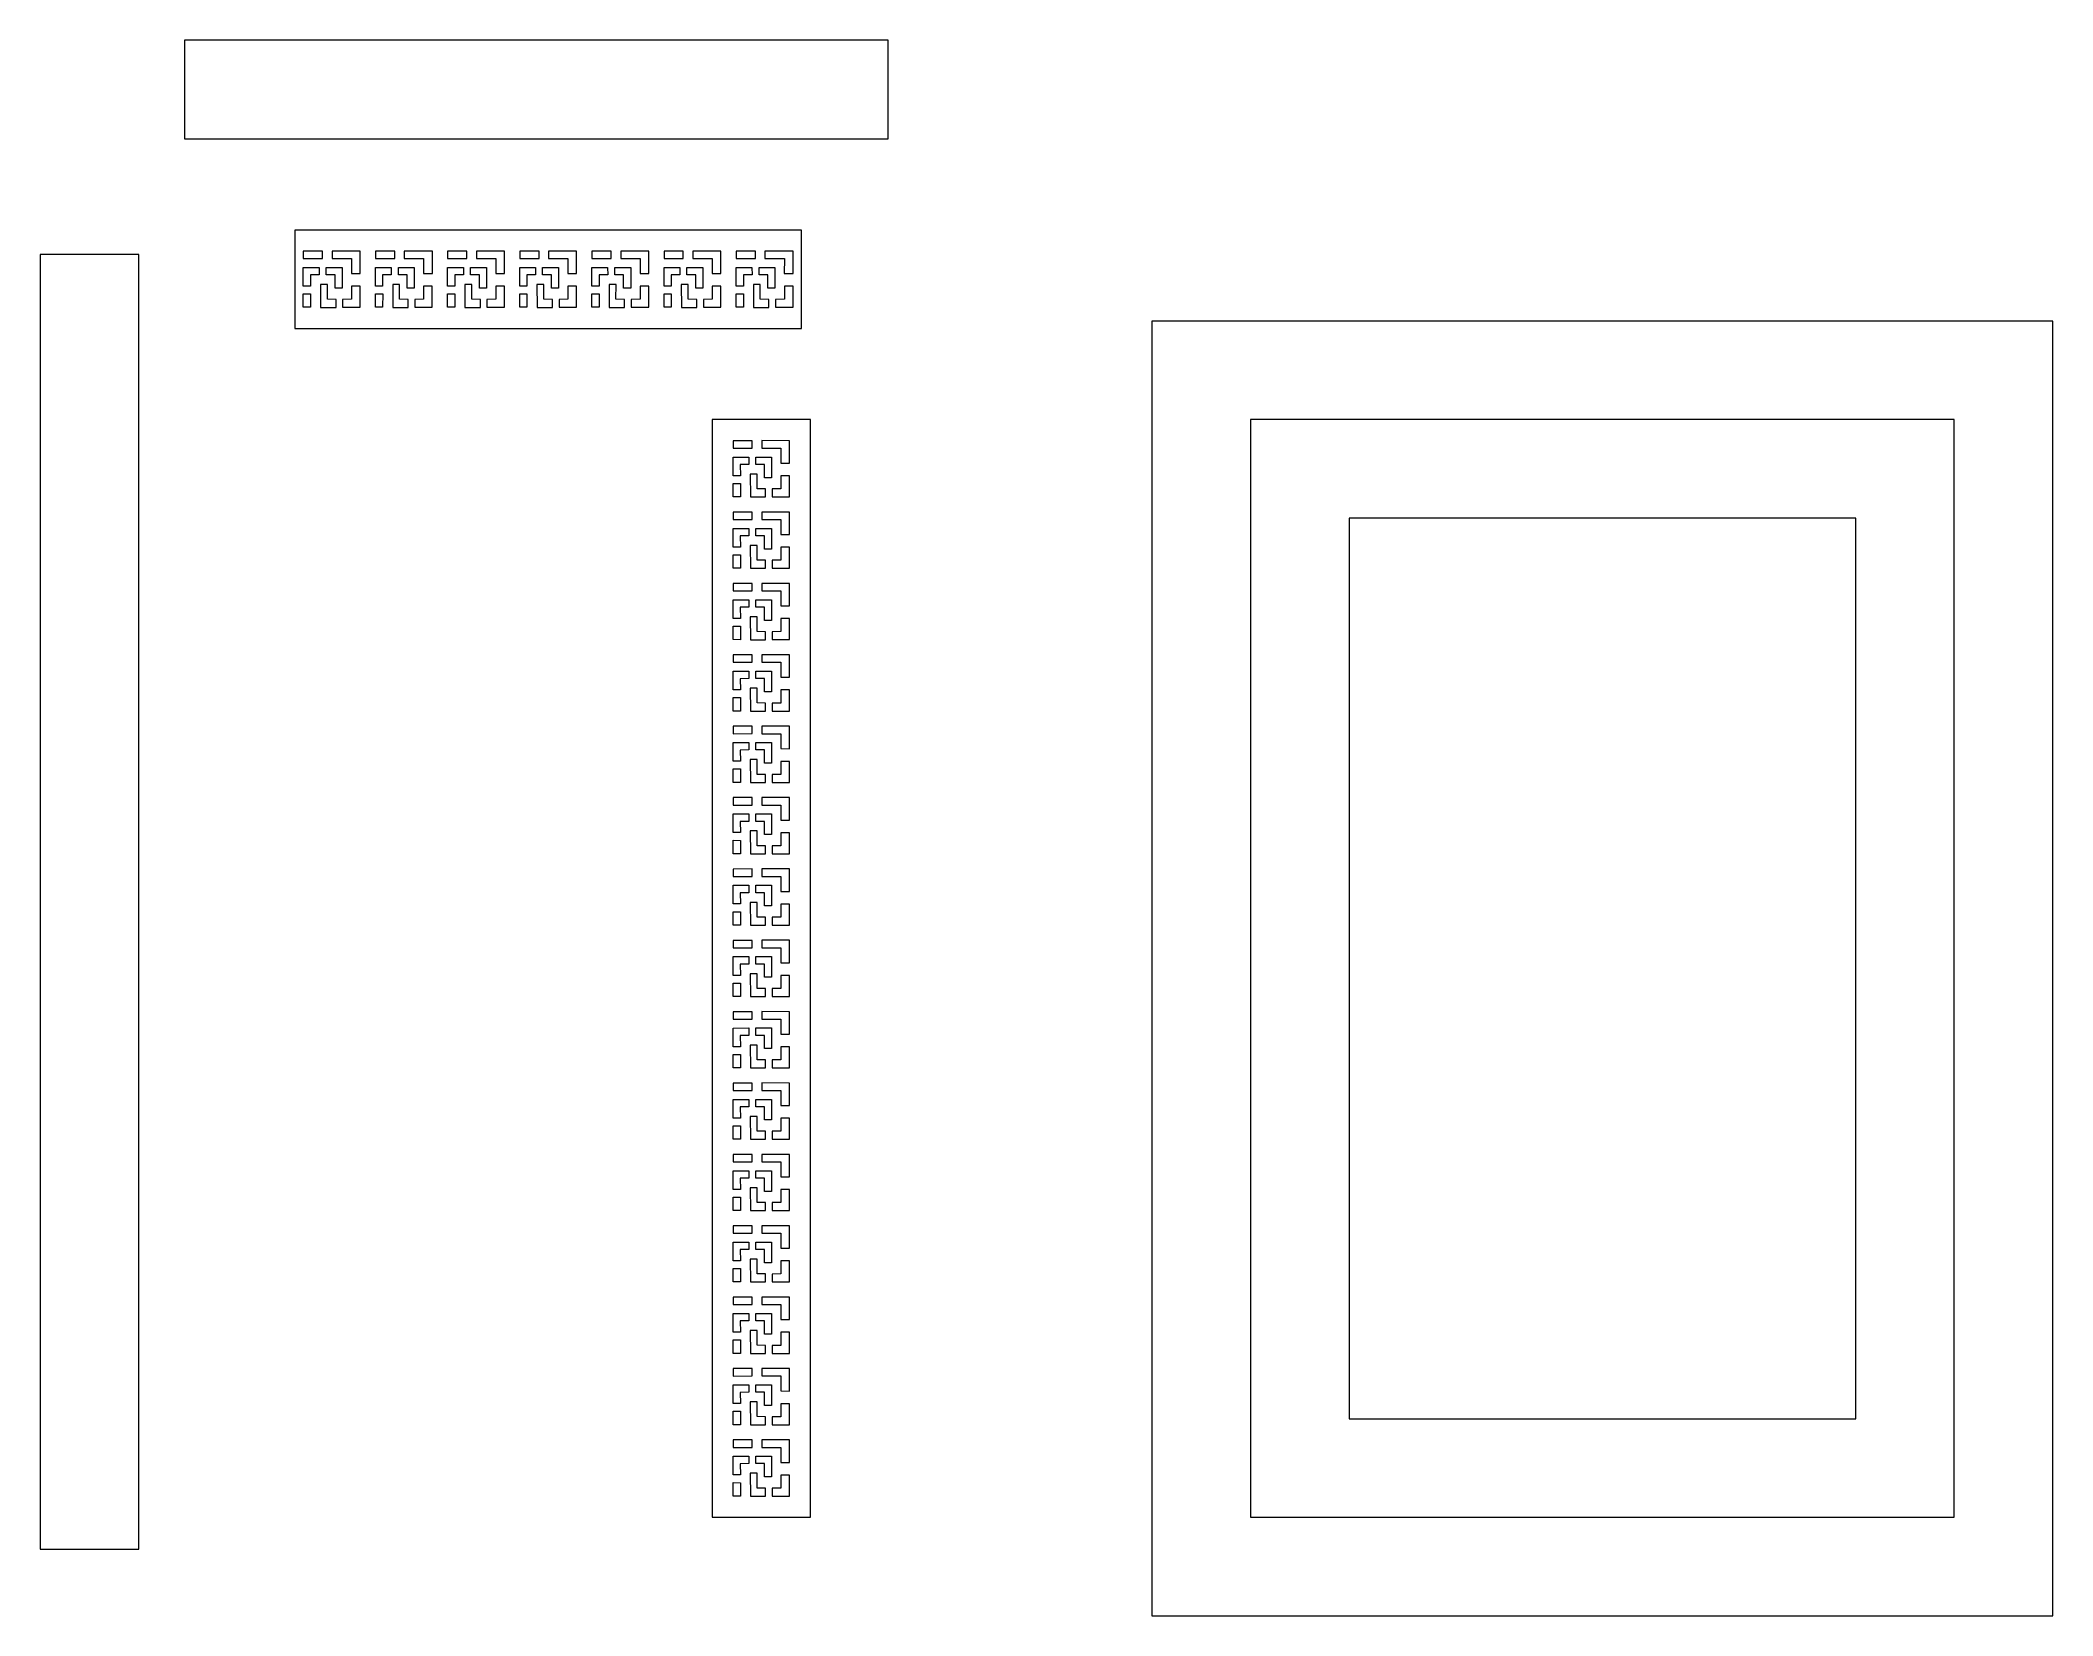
# Model space of a CAD drawing. Header units: millimetres. Extents: x -2738 to 837, y -1121 to 1678.
import ezdxf

# ---------------------------------------------------------------- set-up
doc = ezdxf.new("R2010")
doc.units = ezdxf.units.MM
doc.header["$MEASUREMENT"] = 0
doc.layers.add('Katman 1', color=7, linetype='Continuous')

msp = doc.modelspace()

# ---------------------------------------------------------------- linework, layer by layer
at = {"layer": 'Katman 1', "color": 250, "lineweight": 20}
for points in [[(-2481.6782, 1503.3745), (-1231.6782, 1503.3745), (-1231.6782, 1678.3745), (-2481.6782, 1678.3745), (-2481.6782, 1503.3745)], [(-2285.541, 1166.2351), (-1385.541, 1166.2351), (-1385.541, 1341.2351), (-2285.541, 1341.2351), (-2285.541, 1166.2351)], [(-2737.7537, -1002.4742), (-2562.7537, -1002.4742), (-2562.7537, 1297.5258), (-2737.7537, 1297.5258), (-2737.7537, -1002.4742)], [(-763.0882, -1120.6081), (836.9118, -1120.6081), (836.9118, 1179.3919), (-763.0882, 1179.3919), (-763.0882, -1120.6081)], [(-1544.3639, -945.6081), (-1369.3639, -945.6081), (-1369.3639, 1004.3919), (-1544.3639, 1004.3919), (-1544.3639, -945.6081)], [(-588.0882, -945.6081), (661.9118, -945.6081), (661.9118, 1004.3919), (-588.0882, 1004.3919), (-588.0882, -945.6081)], [(-413.0882, -770.6081), (486.9118, -770.6081), (486.9118, 829.3919), (-413.0882, 829.3919), (-413.0882, -770.6081)]]:
    msp.add_lwpolyline(points, close=True, dxfattribs=at)
at = {"layer": 'Katman 1', "color": 250, "lineweight": 5}
for points, knots in [([(-2236.2822, 1303.6643), (-2236.2822, 1303.6643), (-2236.2626, 1290.48), (-2236.2626, 1290.48), (-2236.2626, 1290.48), (-2236.2626, 1290.48), (-2236.2626, 1290.48), (-2236.2626, 1290.48), (-2270.541, 1290.4157), (-2270.541, 1290.4157), (-2270.541, 1290.4157), (-2270.541, 1290.4157), (-2270.541, 1290.4157), (-2270.541, 1290.4157), (-2270.5379, 1303.5662), (-2270.5379, 1303.5662), (-2270.5379, 1303.5662), (-2270.5379, 1303.5662), (-2270.5379, 1303.5662), (-2270.5379, 1303.5662), (-2236.2822, 1303.6643), (-2236.2822, 1303.6643)], [0, 0, 0, 0, 0.142857143, 0.142857143, 0.142857143, 0.285714286, 0.285714286, 0.285714286, 0.428571429, 0.428571429, 0.428571429, 0.571428571, 0.571428571, 0.571428571, 0.714285714, 0.714285714, 0.714285714, 0.857142857, 0.857142857, 0.857142857, 1, 1, 1, 1]), ([(-2185.0288, 1263.8431), (-2185.0288, 1263.8431), (-2184.9708, 1290.4581), (-2184.9708, 1290.4581), (-2184.9708, 1290.4581), (-2184.9708, 1290.4581), (-2184.9708, 1290.4581), (-2184.9708, 1290.4581), (-2219.4023, 1290.4581), (-2219.4023, 1290.4581), (-2219.4023, 1290.4581), (-2219.4023, 1290.4581), (-2219.4023, 1290.4581), (-2219.4023, 1290.4581), (-2219.4023, 1303.8643), (-2219.4023, 1303.8643), (-2219.4023, 1303.8643), (-2219.4023, 1303.8643), (-2219.4023, 1303.8643), (-2219.4023, 1303.8643), (-2169.4652, 1303.7351), (-2169.4652, 1303.7351), (-2169.4652, 1303.7351), (-2169.4652, 1303.7351), (-2169.4652, 1303.7351), (-2169.4652, 1303.7351), (-2169.4652, 1263.777), (-2169.4652, 1263.777), (-2169.4652, 1263.777), (-2169.4652, 1263.777), (-2169.4652, 1263.777), (-2169.4652, 1263.777), (-2185.0288, 1263.8431), (-2185.0288, 1263.8431)], [0, 0, 0, 0, 0.090909091, 0.090909091, 0.090909091, 0.181818182, 0.181818182, 0.181818182, 0.272727273, 0.272727273, 0.272727273, 0.363636364, 0.363636364, 0.363636364, 0.454545455, 0.454545455, 0.454545455, 0.545454545, 0.545454545, 0.545454545, 0.636363636, 0.636363636, 0.636363636, 0.727272727, 0.727272727, 0.727272727, 0.818181818, 0.818181818, 0.818181818, 0.909090909, 0.909090909, 0.909090909, 1, 1, 1, 1]), ([(-2108.1282, 1303.6643), (-2108.1282, 1303.6643), (-2108.1086, 1290.48), (-2108.1086, 1290.48), (-2108.1086, 1290.48), (-2108.1086, 1290.48), (-2108.1086, 1290.48), (-2108.1086, 1290.48), (-2142.387, 1290.4157), (-2142.387, 1290.4157), (-2142.387, 1290.4157), (-2142.387, 1290.4157), (-2142.387, 1290.4157), (-2142.387, 1290.4157), (-2142.3838, 1303.5662), (-2142.3838, 1303.5662), (-2142.3838, 1303.5662), (-2142.3838, 1303.5662), (-2142.3838, 1303.5662), (-2142.3838, 1303.5662), (-2108.1282, 1303.6643), (-2108.1282, 1303.6643)], [0, 0, 0, 0, 0.142857143, 0.142857143, 0.142857143, 0.285714286, 0.285714286, 0.285714286, 0.428571429, 0.428571429, 0.428571429, 0.571428571, 0.571428571, 0.571428571, 0.714285714, 0.714285714, 0.714285714, 0.857142857, 0.857142857, 0.857142857, 1, 1, 1, 1]), ([(-2056.8748, 1263.8431), (-2056.8748, 1263.8431), (-2056.8167, 1290.4581), (-2056.8167, 1290.4581), (-2056.8167, 1290.4581), (-2056.8167, 1290.4581), (-2056.8167, 1290.4581), (-2056.8167, 1290.4581), (-2091.2482, 1290.4581), (-2091.2482, 1290.4581), (-2091.2482, 1290.4581), (-2091.2482, 1290.4581), (-2091.2482, 1290.4581), (-2091.2482, 1290.4581), (-2091.2482, 1303.8643), (-2091.2482, 1303.8643), (-2091.2482, 1303.8643), (-2091.2482, 1303.8643), (-2091.2482, 1303.8643), (-2091.2482, 1303.8643), (-2041.3112, 1303.7351), (-2041.3112, 1303.7351), (-2041.3112, 1303.7351), (-2041.3112, 1303.7351), (-2041.3112, 1303.7351), (-2041.3112, 1303.7351), (-2041.3112, 1263.777), (-2041.3112, 1263.777), (-2041.3112, 1263.777), (-2041.3112, 1263.777), (-2041.3112, 1263.777), (-2041.3112, 1263.777), (-2056.8748, 1263.8431), (-2056.8748, 1263.8431)], [0, 0, 0, 0, 0.090909091, 0.090909091, 0.090909091, 0.181818182, 0.181818182, 0.181818182, 0.272727273, 0.272727273, 0.272727273, 0.363636364, 0.363636364, 0.363636364, 0.454545455, 0.454545455, 0.454545455, 0.545454545, 0.545454545, 0.545454545, 0.636363636, 0.636363636, 0.636363636, 0.727272727, 0.727272727, 0.727272727, 0.818181818, 0.818181818, 0.818181818, 0.909090909, 0.909090909, 0.909090909, 1, 1, 1, 1]), ([(-1979.9742, 1303.6643), (-1979.9742, 1303.6643), (-1979.9545, 1290.48), (-1979.9545, 1290.48), (-1979.9545, 1290.48), (-1979.9545, 1290.48), (-1979.9545, 1290.48), (-1979.9545, 1290.48), (-2014.2329, 1290.4157), (-2014.2329, 1290.4157), (-2014.2329, 1290.4157), (-2014.2329, 1290.4157), (-2014.2329, 1290.4157), (-2014.2329, 1290.4157), (-2014.2298, 1303.5662), (-2014.2298, 1303.5662), (-2014.2298, 1303.5662), (-2014.2298, 1303.5662), (-2014.2298, 1303.5662), (-2014.2298, 1303.5662), (-1979.9742, 1303.6643), (-1979.9742, 1303.6643)], [0, 0, 0, 0, 0.142857143, 0.142857143, 0.142857143, 0.285714286, 0.285714286, 0.285714286, 0.428571429, 0.428571429, 0.428571429, 0.571428571, 0.571428571, 0.571428571, 0.714285714, 0.714285714, 0.714285714, 0.857142857, 0.857142857, 0.857142857, 1, 1, 1, 1]), ([(-1928.7208, 1263.8431), (-1928.7208, 1263.8431), (-1928.6627, 1290.4581), (-1928.6627, 1290.4581), (-1928.6627, 1290.4581), (-1928.6627, 1290.4581), (-1928.6627, 1290.4581), (-1928.6627, 1290.4581), (-1963.0942, 1290.4581), (-1963.0942, 1290.4581), (-1963.0942, 1290.4581), (-1963.0942, 1290.4581), (-1963.0942, 1290.4581), (-1963.0942, 1290.4581), (-1963.0942, 1303.8643), (-1963.0942, 1303.8643), (-1963.0942, 1303.8643), (-1963.0942, 1303.8643), (-1963.0942, 1303.8643), (-1963.0942, 1303.8643), (-1913.1571, 1303.7351), (-1913.1571, 1303.7351), (-1913.1571, 1303.7351), (-1913.1571, 1303.7351), (-1913.1571, 1303.7351), (-1913.1571, 1303.7351), (-1913.1571, 1263.777), (-1913.1571, 1263.777), (-1913.1571, 1263.777), (-1913.1571, 1263.777), (-1913.1571, 1263.777), (-1913.1571, 1263.777), (-1928.7208, 1263.8431), (-1928.7208, 1263.8431)], [0, 0, 0, 0, 0.090909091, 0.090909091, 0.090909091, 0.181818182, 0.181818182, 0.181818182, 0.272727273, 0.272727273, 0.272727273, 0.363636364, 0.363636364, 0.363636364, 0.454545455, 0.454545455, 0.454545455, 0.545454545, 0.545454545, 0.545454545, 0.636363636, 0.636363636, 0.636363636, 0.727272727, 0.727272727, 0.727272727, 0.818181818, 0.818181818, 0.818181818, 0.909090909, 0.909090909, 0.909090909, 1, 1, 1, 1]), ([(-1851.8202, 1303.6643), (-1851.8202, 1303.6643), (-1851.8005, 1290.48), (-1851.8005, 1290.48), (-1851.8005, 1290.48), (-1851.8005, 1290.48), (-1851.8005, 1290.48), (-1851.8005, 1290.48), (-1886.0789, 1290.4157), (-1886.0789, 1290.4157), (-1886.0789, 1290.4157), (-1886.0789, 1290.4157), (-1886.0789, 1290.4157), (-1886.0789, 1290.4157), (-1886.0758, 1303.5662), (-1886.0758, 1303.5662), (-1886.0758, 1303.5662), (-1886.0758, 1303.5662), (-1886.0758, 1303.5662), (-1886.0758, 1303.5662), (-1851.8202, 1303.6643), (-1851.8202, 1303.6643)], [0, 0, 0, 0, 0.142857143, 0.142857143, 0.142857143, 0.285714286, 0.285714286, 0.285714286, 0.428571429, 0.428571429, 0.428571429, 0.571428571, 0.571428571, 0.571428571, 0.714285714, 0.714285714, 0.714285714, 0.857142857, 0.857142857, 0.857142857, 1, 1, 1, 1]), ([(-1800.5667, 1263.8431), (-1800.5667, 1263.8431), (-1800.5087, 1290.4581), (-1800.5087, 1290.4581), (-1800.5087, 1290.4581), (-1800.5087, 1290.4581), (-1800.5087, 1290.4581), (-1800.5087, 1290.4581), (-1834.9402, 1290.4581), (-1834.9402, 1290.4581), (-1834.9402, 1290.4581), (-1834.9402, 1290.4581), (-1834.9402, 1290.4581), (-1834.9402, 1290.4581), (-1834.9402, 1303.8643), (-1834.9402, 1303.8643), (-1834.9402, 1303.8643), (-1834.9402, 1303.8643), (-1834.9402, 1303.8643), (-1834.9402, 1303.8643), (-1785.0031, 1303.7351), (-1785.0031, 1303.7351), (-1785.0031, 1303.7351), (-1785.0031, 1303.7351), (-1785.0031, 1303.7351), (-1785.0031, 1303.7351), (-1785.0031, 1263.777), (-1785.0031, 1263.777), (-1785.0031, 1263.777), (-1785.0031, 1263.777), (-1785.0031, 1263.777), (-1785.0031, 1263.777), (-1800.5667, 1263.8431), (-1800.5667, 1263.8431)], [0, 0, 0, 0, 0.090909091, 0.090909091, 0.090909091, 0.181818182, 0.181818182, 0.181818182, 0.272727273, 0.272727273, 0.272727273, 0.363636364, 0.363636364, 0.363636364, 0.454545455, 0.454545455, 0.454545455, 0.545454545, 0.545454545, 0.545454545, 0.636363636, 0.636363636, 0.636363636, 0.727272727, 0.727272727, 0.727272727, 0.818181818, 0.818181818, 0.818181818, 0.909090909, 0.909090909, 0.909090909, 1, 1, 1, 1]), ([(-1723.6661, 1303.6643), (-1723.6661, 1303.6643), (-1723.6465, 1290.48), (-1723.6465, 1290.48), (-1723.6465, 1290.48), (-1723.6465, 1290.48), (-1723.6465, 1290.48), (-1723.6465, 1290.48), (-1757.9249, 1290.4157), (-1757.9249, 1290.4157), (-1757.9249, 1290.4157), (-1757.9249, 1290.4157), (-1757.9249, 1290.4157), (-1757.9249, 1290.4157), (-1757.9217, 1303.5662), (-1757.9217, 1303.5662), (-1757.9217, 1303.5662), (-1757.9217, 1303.5662), (-1757.9217, 1303.5662), (-1757.9217, 1303.5662), (-1723.6661, 1303.6643), (-1723.6661, 1303.6643)], [0, 0, 0, 0, 0.142857143, 0.142857143, 0.142857143, 0.285714286, 0.285714286, 0.285714286, 0.428571429, 0.428571429, 0.428571429, 0.571428571, 0.571428571, 0.571428571, 0.714285714, 0.714285714, 0.714285714, 0.857142857, 0.857142857, 0.857142857, 1, 1, 1, 1]), ([(-1672.4127, 1263.8431), (-1672.4127, 1263.8431), (-1672.3547, 1290.4581), (-1672.3547, 1290.4581), (-1672.3547, 1290.4581), (-1672.3547, 1290.4581), (-1672.3547, 1290.4581), (-1672.3547, 1290.4581), (-1706.7861, 1290.4581), (-1706.7861, 1290.4581), (-1706.7861, 1290.4581), (-1706.7861, 1290.4581), (-1706.7861, 1290.4581), (-1706.7861, 1290.4581), (-1706.7861, 1303.8643), (-1706.7861, 1303.8643), (-1706.7861, 1303.8643), (-1706.7861, 1303.8643), (-1706.7861, 1303.8643), (-1706.7861, 1303.8643), (-1656.8491, 1303.7351), (-1656.8491, 1303.7351), (-1656.8491, 1303.7351), (-1656.8491, 1303.7351), (-1656.8491, 1303.7351), (-1656.8491, 1303.7351), (-1656.8491, 1263.777), (-1656.8491, 1263.777), (-1656.8491, 1263.777), (-1656.8491, 1263.777), (-1656.8491, 1263.777), (-1656.8491, 1263.777), (-1672.4127, 1263.8431), (-1672.4127, 1263.8431)], [0, 0, 0, 0, 0.090909091, 0.090909091, 0.090909091, 0.181818182, 0.181818182, 0.181818182, 0.272727273, 0.272727273, 0.272727273, 0.363636364, 0.363636364, 0.363636364, 0.454545455, 0.454545455, 0.454545455, 0.545454545, 0.545454545, 0.545454545, 0.636363636, 0.636363636, 0.636363636, 0.727272727, 0.727272727, 0.727272727, 0.818181818, 0.818181818, 0.818181818, 0.909090909, 0.909090909, 0.909090909, 1, 1, 1, 1]), ([(-1595.5121, 1303.6643), (-1595.5121, 1303.6643), (-1595.4924, 1290.48), (-1595.4924, 1290.48), (-1595.4924, 1290.48), (-1595.4924, 1290.48), (-1595.4924, 1290.48), (-1595.4924, 1290.48), (-1629.7708, 1290.4157), (-1629.7708, 1290.4157), (-1629.7708, 1290.4157), (-1629.7708, 1290.4157), (-1629.7708, 1290.4157), (-1629.7708, 1290.4157), (-1629.7677, 1303.5662), (-1629.7677, 1303.5662), (-1629.7677, 1303.5662), (-1629.7677, 1303.5662), (-1629.7677, 1303.5662), (-1629.7677, 1303.5662), (-1595.5121, 1303.6643), (-1595.5121, 1303.6643)], [0, 0, 0, 0, 0.142857143, 0.142857143, 0.142857143, 0.285714286, 0.285714286, 0.285714286, 0.428571429, 0.428571429, 0.428571429, 0.571428571, 0.571428571, 0.571428571, 0.714285714, 0.714285714, 0.714285714, 0.857142857, 0.857142857, 0.857142857, 1, 1, 1, 1]), ([(-1544.2587, 1263.8431), (-1544.2587, 1263.8431), (-1544.2006, 1290.4581), (-1544.2006, 1290.4581), (-1544.2006, 1290.4581), (-1544.2006, 1290.4581), (-1544.2006, 1290.4581), (-1544.2006, 1290.4581), (-1578.6321, 1290.4581), (-1578.6321, 1290.4581), (-1578.6321, 1290.4581), (-1578.6321, 1290.4581), (-1578.6321, 1290.4581), (-1578.6321, 1290.4581), (-1578.6321, 1303.8643), (-1578.6321, 1303.8643), (-1578.6321, 1303.8643), (-1578.6321, 1303.8643), (-1578.6321, 1303.8643), (-1578.6321, 1303.8643), (-1528.695, 1303.7351), (-1528.695, 1303.7351), (-1528.695, 1303.7351), (-1528.695, 1303.7351), (-1528.695, 1303.7351), (-1528.695, 1303.7351), (-1528.695, 1263.777), (-1528.695, 1263.777), (-1528.695, 1263.777), (-1528.695, 1263.777), (-1528.695, 1263.777), (-1528.695, 1263.777), (-1544.2587, 1263.8431), (-1544.2587, 1263.8431)], [0, 0, 0, 0, 0.090909091, 0.090909091, 0.090909091, 0.181818182, 0.181818182, 0.181818182, 0.272727273, 0.272727273, 0.272727273, 0.363636364, 0.363636364, 0.363636364, 0.454545455, 0.454545455, 0.454545455, 0.545454545, 0.545454545, 0.545454545, 0.636363636, 0.636363636, 0.636363636, 0.727272727, 0.727272727, 0.727272727, 0.818181818, 0.818181818, 0.818181818, 0.909090909, 0.909090909, 0.909090909, 1, 1, 1, 1]), ([(-1467.3581, 1303.6643), (-1467.3581, 1303.6643), (-1467.3384, 1290.48), (-1467.3384, 1290.48), (-1467.3384, 1290.48), (-1467.3384, 1290.48), (-1467.3384, 1290.48), (-1467.3384, 1290.48), (-1501.6168, 1290.4157), (-1501.6168, 1290.4157), (-1501.6168, 1290.4157), (-1501.6168, 1290.4157), (-1501.6168, 1290.4157), (-1501.6168, 1290.4157), (-1501.6137, 1303.5662), (-1501.6137, 1303.5662), (-1501.6137, 1303.5662), (-1501.6137, 1303.5662), (-1501.6137, 1303.5662), (-1501.6137, 1303.5662), (-1467.3581, 1303.6643), (-1467.3581, 1303.6643)], [0, 0, 0, 0, 0.142857143, 0.142857143, 0.142857143, 0.285714286, 0.285714286, 0.285714286, 0.428571429, 0.428571429, 0.428571429, 0.571428571, 0.571428571, 0.571428571, 0.714285714, 0.714285714, 0.714285714, 0.857142857, 0.857142857, 0.857142857, 1, 1, 1, 1]), ([(-1416.1047, 1263.8431), (-1416.1047, 1263.8431), (-1416.0466, 1290.4581), (-1416.0466, 1290.4581), (-1416.0466, 1290.4581), (-1416.0466, 1290.4581), (-1416.0466, 1290.4581), (-1416.0466, 1290.4581), (-1450.4781, 1290.4581), (-1450.4781, 1290.4581), (-1450.4781, 1290.4581), (-1450.4781, 1290.4581), (-1450.4781, 1290.4581), (-1450.4781, 1290.4581), (-1450.4781, 1303.8643), (-1450.4781, 1303.8643), (-1450.4781, 1303.8643), (-1450.4781, 1303.8643), (-1450.4781, 1303.8643), (-1450.4781, 1303.8643), (-1400.541, 1303.7351), (-1400.541, 1303.7351), (-1400.541, 1303.7351), (-1400.541, 1303.7351), (-1400.541, 1303.7351), (-1400.541, 1303.7351), (-1400.541, 1263.777), (-1400.541, 1263.777), (-1400.541, 1263.777), (-1400.541, 1263.777), (-1400.541, 1263.777), (-1400.541, 1263.777), (-1416.1047, 1263.8431), (-1416.1047, 1263.8431)], [0, 0, 0, 0, 0.090909091, 0.090909091, 0.090909091, 0.181818182, 0.181818182, 0.181818182, 0.272727273, 0.272727273, 0.272727273, 0.363636364, 0.363636364, 0.363636364, 0.454545455, 0.454545455, 0.454545455, 0.545454545, 0.545454545, 0.545454545, 0.636363636, 0.636363636, 0.636363636, 0.727272727, 0.727272727, 0.727272727, 0.818181818, 0.818181818, 0.818181818, 0.909090909, 0.909090909, 0.909090909, 1, 1, 1, 1]), ([(-2270.5403, 1241.489), (-2270.5403, 1241.489), (-2257.7566, 1241.4747), (-2257.7566, 1241.4747), (-2257.7566, 1241.4747), (-2257.7566, 1241.4747), (-2257.7566, 1241.4747), (-2257.7566, 1241.4747), (-2257.8154, 1261.3897), (-2257.8154, 1261.3897), (-2257.8154, 1261.3897), (-2257.8154, 1261.3897), (-2257.8154, 1261.3897), (-2257.8154, 1261.3897), (-2242.4398, 1261.519), (-2242.4398, 1261.519), (-2242.4398, 1261.519), (-2242.4398, 1261.519), (-2242.4398, 1261.519), (-2242.4398, 1261.519), (-2242.5625, 1274.7949), (-2242.5625, 1274.7949), (-2242.5625, 1274.7949), (-2242.5625, 1274.7949), (-2242.5625, 1274.7949), (-2242.5625, 1274.7949), (-2270.541, 1274.7299), (-2270.541, 1274.7299), (-2270.541, 1274.7299), (-2270.541, 1274.7299), (-2270.541, 1274.7299), (-2270.541, 1274.7299), (-2270.5403, 1241.489), (-2270.5403, 1241.489)], [0, 0, 0, 0, 0.090909091, 0.090909091, 0.090909091, 0.181818182, 0.181818182, 0.181818182, 0.272727273, 0.272727273, 0.272727273, 0.363636364, 0.363636364, 0.363636364, 0.454545455, 0.454545455, 0.454545455, 0.545454545, 0.545454545, 0.545454545, 0.636363636, 0.636363636, 0.636363636, 0.727272727, 0.727272727, 0.727272727, 0.818181818, 0.818181818, 0.818181818, 0.909090909, 0.909090909, 0.909090909, 1, 1, 1, 1]), ([(-2214.1302, 1238.0909), (-2214.1302, 1238.0909), (-2201.632, 1238.0909), (-2201.632, 1238.0909), (-2201.632, 1238.0909), (-2201.632, 1238.0909), (-2201.632, 1238.0909), (-2201.632, 1238.0909), (-2201.632, 1274.7949), (-2201.632, 1274.7949), (-2201.632, 1274.7949), (-2201.632, 1274.7949), (-2201.632, 1274.7949), (-2201.632, 1274.7949), (-2229.8142, 1274.7949), (-2229.8142, 1274.7949), (-2229.8142, 1274.7949), (-2229.8142, 1274.7949), (-2229.8142, 1274.7949), (-2229.8142, 1274.7949), (-2229.8142, 1261.519), (-2229.8142, 1261.519), (-2229.8142, 1261.519), (-2229.8142, 1261.519), (-2229.8142, 1261.519), (-2229.8142, 1261.519), (-2214.1302, 1261.519), (-2214.1302, 1261.519), (-2214.1302, 1261.519), (-2214.1302, 1261.519), (-2214.1302, 1261.519), (-2214.1302, 1261.519), (-2214.1302, 1238.0909), (-2214.1302, 1238.0909)], [0, 0, 0, 0, 0.090909091, 0.090909091, 0.090909091, 0.181818182, 0.181818182, 0.181818182, 0.272727273, 0.272727273, 0.272727273, 0.363636364, 0.363636364, 0.363636364, 0.454545455, 0.454545455, 0.454545455, 0.545454545, 0.545454545, 0.545454545, 0.636363636, 0.636363636, 0.636363636, 0.727272727, 0.727272727, 0.727272727, 0.818181818, 0.818181818, 0.818181818, 0.909090909, 0.909090909, 0.909090909, 1, 1, 1, 1]), ([(-2142.3863, 1241.489), (-2142.3863, 1241.489), (-2129.6026, 1241.4747), (-2129.6026, 1241.4747), (-2129.6026, 1241.4747), (-2129.6026, 1241.4747), (-2129.6026, 1241.4747), (-2129.6026, 1241.4747), (-2129.6614, 1261.3897), (-2129.6614, 1261.3897), (-2129.6614, 1261.3897), (-2129.6614, 1261.3897), (-2129.6614, 1261.3897), (-2129.6614, 1261.3897), (-2114.2858, 1261.519), (-2114.2858, 1261.519), (-2114.2858, 1261.519), (-2114.2858, 1261.519), (-2114.2858, 1261.519), (-2114.2858, 1261.519), (-2114.4085, 1274.7949), (-2114.4085, 1274.7949), (-2114.4085, 1274.7949), (-2114.4085, 1274.7949), (-2114.4085, 1274.7949), (-2114.4085, 1274.7949), (-2142.387, 1274.7299), (-2142.387, 1274.7299), (-2142.387, 1274.7299), (-2142.387, 1274.7299), (-2142.387, 1274.7299), (-2142.387, 1274.7299), (-2142.3863, 1241.489), (-2142.3863, 1241.489)], [0, 0, 0, 0, 0.090909091, 0.090909091, 0.090909091, 0.181818182, 0.181818182, 0.181818182, 0.272727273, 0.272727273, 0.272727273, 0.363636364, 0.363636364, 0.363636364, 0.454545455, 0.454545455, 0.454545455, 0.545454545, 0.545454545, 0.545454545, 0.636363636, 0.636363636, 0.636363636, 0.727272727, 0.727272727, 0.727272727, 0.818181818, 0.818181818, 0.818181818, 0.909090909, 0.909090909, 0.909090909, 1, 1, 1, 1]), ([(-2085.9762, 1238.0909), (-2085.9762, 1238.0909), (-2073.478, 1238.0909), (-2073.478, 1238.0909), (-2073.478, 1238.0909), (-2073.478, 1238.0909), (-2073.478, 1238.0909), (-2073.478, 1238.0909), (-2073.478, 1274.7949), (-2073.478, 1274.7949), (-2073.478, 1274.7949), (-2073.478, 1274.7949), (-2073.478, 1274.7949), (-2073.478, 1274.7949), (-2101.6602, 1274.7949), (-2101.6602, 1274.7949), (-2101.6602, 1274.7949), (-2101.6602, 1274.7949), (-2101.6602, 1274.7949), (-2101.6602, 1274.7949), (-2101.6602, 1261.519), (-2101.6602, 1261.519), (-2101.6602, 1261.519), (-2101.6602, 1261.519), (-2101.6602, 1261.519), (-2101.6602, 1261.519), (-2085.9762, 1261.519), (-2085.9762, 1261.519), (-2085.9762, 1261.519), (-2085.9762, 1261.519), (-2085.9762, 1261.519), (-2085.9762, 1261.519), (-2085.9762, 1238.0909), (-2085.9762, 1238.0909)], [0, 0, 0, 0, 0.090909091, 0.090909091, 0.090909091, 0.181818182, 0.181818182, 0.181818182, 0.272727273, 0.272727273, 0.272727273, 0.363636364, 0.363636364, 0.363636364, 0.454545455, 0.454545455, 0.454545455, 0.545454545, 0.545454545, 0.545454545, 0.636363636, 0.636363636, 0.636363636, 0.727272727, 0.727272727, 0.727272727, 0.818181818, 0.818181818, 0.818181818, 0.909090909, 0.909090909, 0.909090909, 1, 1, 1, 1]), ([(-2014.2323, 1241.489), (-2014.2323, 1241.489), (-2001.4485, 1241.4747), (-2001.4485, 1241.4747), (-2001.4485, 1241.4747), (-2001.4485, 1241.4747), (-2001.4485, 1241.4747), (-2001.4485, 1241.4747), (-2001.5074, 1261.3897), (-2001.5074, 1261.3897), (-2001.5074, 1261.3897), (-2001.5074, 1261.3897), (-2001.5074, 1261.3897), (-2001.5074, 1261.3897), (-1986.1317, 1261.519), (-1986.1317, 1261.519), (-1986.1317, 1261.519), (-1986.1317, 1261.519), (-1986.1317, 1261.519), (-1986.1317, 1261.519), (-1986.2545, 1274.7949), (-1986.2545, 1274.7949), (-1986.2545, 1274.7949), (-1986.2545, 1274.7949), (-1986.2545, 1274.7949), (-1986.2545, 1274.7949), (-2014.2329, 1274.7299), (-2014.2329, 1274.7299), (-2014.2329, 1274.7299), (-2014.2329, 1274.7299), (-2014.2329, 1274.7299), (-2014.2329, 1274.7299), (-2014.2323, 1241.489), (-2014.2323, 1241.489)], [0, 0, 0, 0, 0.090909091, 0.090909091, 0.090909091, 0.181818182, 0.181818182, 0.181818182, 0.272727273, 0.272727273, 0.272727273, 0.363636364, 0.363636364, 0.363636364, 0.454545455, 0.454545455, 0.454545455, 0.545454545, 0.545454545, 0.545454545, 0.636363636, 0.636363636, 0.636363636, 0.727272727, 0.727272727, 0.727272727, 0.818181818, 0.818181818, 0.818181818, 0.909090909, 0.909090909, 0.909090909, 1, 1, 1, 1]), ([(-1957.8222, 1238.0909), (-1957.8222, 1238.0909), (-1945.3239, 1238.0909), (-1945.3239, 1238.0909), (-1945.3239, 1238.0909), (-1945.3239, 1238.0909), (-1945.3239, 1238.0909), (-1945.3239, 1238.0909), (-1945.3239, 1274.7949), (-1945.3239, 1274.7949), (-1945.3239, 1274.7949), (-1945.3239, 1274.7949), (-1945.3239, 1274.7949), (-1945.3239, 1274.7949), (-1973.5061, 1274.7949), (-1973.5061, 1274.7949), (-1973.5061, 1274.7949), (-1973.5061, 1274.7949), (-1973.5061, 1274.7949), (-1973.5061, 1274.7949), (-1973.5061, 1261.519), (-1973.5061, 1261.519), (-1973.5061, 1261.519), (-1973.5061, 1261.519), (-1973.5061, 1261.519), (-1973.5061, 1261.519), (-1957.8222, 1261.519), (-1957.8222, 1261.519), (-1957.8222, 1261.519), (-1957.8222, 1261.519), (-1957.8222, 1261.519), (-1957.8222, 1261.519), (-1957.8222, 1238.0909), (-1957.8222, 1238.0909)], [0, 0, 0, 0, 0.090909091, 0.090909091, 0.090909091, 0.181818182, 0.181818182, 0.181818182, 0.272727273, 0.272727273, 0.272727273, 0.363636364, 0.363636364, 0.363636364, 0.454545455, 0.454545455, 0.454545455, 0.545454545, 0.545454545, 0.545454545, 0.636363636, 0.636363636, 0.636363636, 0.727272727, 0.727272727, 0.727272727, 0.818181818, 0.818181818, 0.818181818, 0.909090909, 0.909090909, 0.909090909, 1, 1, 1, 1]), ([(-1886.0782, 1241.489), (-1886.0782, 1241.489), (-1873.2945, 1241.4747), (-1873.2945, 1241.4747), (-1873.2945, 1241.4747), (-1873.2945, 1241.4747), (-1873.2945, 1241.4747), (-1873.2945, 1241.4747), (-1873.3534, 1261.3897), (-1873.3534, 1261.3897), (-1873.3534, 1261.3897), (-1873.3534, 1261.3897), (-1873.3534, 1261.3897), (-1873.3534, 1261.3897), (-1857.9777, 1261.519), (-1857.9777, 1261.519), (-1857.9777, 1261.519), (-1857.9777, 1261.519), (-1857.9777, 1261.519), (-1857.9777, 1261.519), (-1858.1004, 1274.7949), (-1858.1004, 1274.7949), (-1858.1004, 1274.7949), (-1858.1004, 1274.7949), (-1858.1004, 1274.7949), (-1858.1004, 1274.7949), (-1886.0789, 1274.7299), (-1886.0789, 1274.7299), (-1886.0789, 1274.7299), (-1886.0789, 1274.7299), (-1886.0789, 1274.7299), (-1886.0789, 1274.7299), (-1886.0782, 1241.489), (-1886.0782, 1241.489)], [0, 0, 0, 0, 0.090909091, 0.090909091, 0.090909091, 0.181818182, 0.181818182, 0.181818182, 0.272727273, 0.272727273, 0.272727273, 0.363636364, 0.363636364, 0.363636364, 0.454545455, 0.454545455, 0.454545455, 0.545454545, 0.545454545, 0.545454545, 0.636363636, 0.636363636, 0.636363636, 0.727272727, 0.727272727, 0.727272727, 0.818181818, 0.818181818, 0.818181818, 0.909090909, 0.909090909, 0.909090909, 1, 1, 1, 1]), ([(-1829.6682, 1238.0909), (-1829.6682, 1238.0909), (-1817.1699, 1238.0909), (-1817.1699, 1238.0909), (-1817.1699, 1238.0909), (-1817.1699, 1238.0909), (-1817.1699, 1238.0909), (-1817.1699, 1238.0909), (-1817.1699, 1274.7949), (-1817.1699, 1274.7949), (-1817.1699, 1274.7949), (-1817.1699, 1274.7949), (-1817.1699, 1274.7949), (-1817.1699, 1274.7949), (-1845.3521, 1274.7949), (-1845.3521, 1274.7949), (-1845.3521, 1274.7949), (-1845.3521, 1274.7949), (-1845.3521, 1274.7949), (-1845.3521, 1274.7949), (-1845.3521, 1261.519), (-1845.3521, 1261.519), (-1845.3521, 1261.519), (-1845.3521, 1261.519), (-1845.3521, 1261.519), (-1845.3521, 1261.519), (-1829.6682, 1261.519), (-1829.6682, 1261.519), (-1829.6682, 1261.519), (-1829.6682, 1261.519), (-1829.6682, 1261.519), (-1829.6682, 1261.519), (-1829.6682, 1238.0909), (-1829.6682, 1238.0909)], [0, 0, 0, 0, 0.090909091, 0.090909091, 0.090909091, 0.181818182, 0.181818182, 0.181818182, 0.272727273, 0.272727273, 0.272727273, 0.363636364, 0.363636364, 0.363636364, 0.454545455, 0.454545455, 0.454545455, 0.545454545, 0.545454545, 0.545454545, 0.636363636, 0.636363636, 0.636363636, 0.727272727, 0.727272727, 0.727272727, 0.818181818, 0.818181818, 0.818181818, 0.909090909, 0.909090909, 0.909090909, 1, 1, 1, 1]), ([(-1757.9242, 1241.489), (-1757.9242, 1241.489), (-1745.1405, 1241.4747), (-1745.1405, 1241.4747), (-1745.1405, 1241.4747), (-1745.1405, 1241.4747), (-1745.1405, 1241.4747), (-1745.1405, 1241.4747), (-1745.1993, 1261.3897), (-1745.1993, 1261.3897), (-1745.1993, 1261.3897), (-1745.1993, 1261.3897), (-1745.1993, 1261.3897), (-1745.1993, 1261.3897), (-1729.8237, 1261.519), (-1729.8237, 1261.519), (-1729.8237, 1261.519), (-1729.8237, 1261.519), (-1729.8237, 1261.519), (-1729.8237, 1261.519), (-1729.9464, 1274.7949), (-1729.9464, 1274.7949), (-1729.9464, 1274.7949), (-1729.9464, 1274.7949), (-1729.9464, 1274.7949), (-1729.9464, 1274.7949), (-1757.9249, 1274.7299), (-1757.9249, 1274.7299), (-1757.9249, 1274.7299), (-1757.9249, 1274.7299), (-1757.9249, 1274.7299), (-1757.9249, 1274.7299), (-1757.9242, 1241.489), (-1757.9242, 1241.489)], [0, 0, 0, 0, 0.090909091, 0.090909091, 0.090909091, 0.181818182, 0.181818182, 0.181818182, 0.272727273, 0.272727273, 0.272727273, 0.363636364, 0.363636364, 0.363636364, 0.454545455, 0.454545455, 0.454545455, 0.545454545, 0.545454545, 0.545454545, 0.636363636, 0.636363636, 0.636363636, 0.727272727, 0.727272727, 0.727272727, 0.818181818, 0.818181818, 0.818181818, 0.909090909, 0.909090909, 0.909090909, 1, 1, 1, 1]), ([(-1701.5141, 1238.0909), (-1701.5141, 1238.0909), (-1689.0159, 1238.0909), (-1689.0159, 1238.0909), (-1689.0159, 1238.0909), (-1689.0159, 1238.0909), (-1689.0159, 1238.0909), (-1689.0159, 1238.0909), (-1689.0159, 1274.7949), (-1689.0159, 1274.7949), (-1689.0159, 1274.7949), (-1689.0159, 1274.7949), (-1689.0159, 1274.7949), (-1689.0159, 1274.7949), (-1717.1981, 1274.7949), (-1717.1981, 1274.7949), (-1717.1981, 1274.7949), (-1717.1981, 1274.7949), (-1717.1981, 1274.7949), (-1717.1981, 1274.7949), (-1717.1981, 1261.519), (-1717.1981, 1261.519), (-1717.1981, 1261.519), (-1717.1981, 1261.519), (-1717.1981, 1261.519), (-1717.1981, 1261.519), (-1701.5141, 1261.519), (-1701.5141, 1261.519), (-1701.5141, 1261.519), (-1701.5141, 1261.519), (-1701.5141, 1261.519), (-1701.5141, 1261.519), (-1701.5141, 1238.0909), (-1701.5141, 1238.0909)], [0, 0, 0, 0, 0.090909091, 0.090909091, 0.090909091, 0.181818182, 0.181818182, 0.181818182, 0.272727273, 0.272727273, 0.272727273, 0.363636364, 0.363636364, 0.363636364, 0.454545455, 0.454545455, 0.454545455, 0.545454545, 0.545454545, 0.545454545, 0.636363636, 0.636363636, 0.636363636, 0.727272727, 0.727272727, 0.727272727, 0.818181818, 0.818181818, 0.818181818, 0.909090909, 0.909090909, 0.909090909, 1, 1, 1, 1]), ([(-1629.7702, 1241.489), (-1629.7702, 1241.489), (-1616.9864, 1241.4747), (-1616.9864, 1241.4747), (-1616.9864, 1241.4747), (-1616.9864, 1241.4747), (-1616.9864, 1241.4747), (-1616.9864, 1241.4747), (-1617.0453, 1261.3897), (-1617.0453, 1261.3897), (-1617.0453, 1261.3897), (-1617.0453, 1261.3897), (-1617.0453, 1261.3897), (-1617.0453, 1261.3897), (-1601.6696, 1261.519), (-1601.6696, 1261.519), (-1601.6696, 1261.519), (-1601.6696, 1261.519), (-1601.6696, 1261.519), (-1601.6696, 1261.519), (-1601.7924, 1274.7949), (-1601.7924, 1274.7949), (-1601.7924, 1274.7949), (-1601.7924, 1274.7949), (-1601.7924, 1274.7949), (-1601.7924, 1274.7949), (-1629.7708, 1274.7299), (-1629.7708, 1274.7299), (-1629.7708, 1274.7299), (-1629.7708, 1274.7299), (-1629.7708, 1274.7299), (-1629.7708, 1274.7299), (-1629.7702, 1241.489), (-1629.7702, 1241.489)], [0, 0, 0, 0, 0.090909091, 0.090909091, 0.090909091, 0.181818182, 0.181818182, 0.181818182, 0.272727273, 0.272727273, 0.272727273, 0.363636364, 0.363636364, 0.363636364, 0.454545455, 0.454545455, 0.454545455, 0.545454545, 0.545454545, 0.545454545, 0.636363636, 0.636363636, 0.636363636, 0.727272727, 0.727272727, 0.727272727, 0.818181818, 0.818181818, 0.818181818, 0.909090909, 0.909090909, 0.909090909, 1, 1, 1, 1]), ([(-1573.3601, 1238.0909), (-1573.3601, 1238.0909), (-1560.8618, 1238.0909), (-1560.8618, 1238.0909), (-1560.8618, 1238.0909), (-1560.8618, 1238.0909), (-1560.8618, 1238.0909), (-1560.8618, 1238.0909), (-1560.8618, 1274.7949), (-1560.8618, 1274.7949), (-1560.8618, 1274.7949), (-1560.8618, 1274.7949), (-1560.8618, 1274.7949), (-1560.8618, 1274.7949), (-1589.044, 1274.7949), (-1589.044, 1274.7949), (-1589.044, 1274.7949), (-1589.044, 1274.7949), (-1589.044, 1274.7949), (-1589.044, 1274.7949), (-1589.044, 1261.519), (-1589.044, 1261.519), (-1589.044, 1261.519), (-1589.044, 1261.519), (-1589.044, 1261.519), (-1589.044, 1261.519), (-1573.3601, 1261.519), (-1573.3601, 1261.519), (-1573.3601, 1261.519), (-1573.3601, 1261.519), (-1573.3601, 1261.519), (-1573.3601, 1261.519), (-1573.3601, 1238.0909), (-1573.3601, 1238.0909)], [0, 0, 0, 0, 0.090909091, 0.090909091, 0.090909091, 0.181818182, 0.181818182, 0.181818182, 0.272727273, 0.272727273, 0.272727273, 0.363636364, 0.363636364, 0.363636364, 0.454545455, 0.454545455, 0.454545455, 0.545454545, 0.545454545, 0.545454545, 0.636363636, 0.636363636, 0.636363636, 0.727272727, 0.727272727, 0.727272727, 0.818181818, 0.818181818, 0.818181818, 0.909090909, 0.909090909, 0.909090909, 1, 1, 1, 1]), ([(-1501.6161, 1241.489), (-1501.6161, 1241.489), (-1488.8324, 1241.4747), (-1488.8324, 1241.4747), (-1488.8324, 1241.4747), (-1488.8324, 1241.4747), (-1488.8324, 1241.4747), (-1488.8324, 1241.4747), (-1488.8913, 1261.3897), (-1488.8913, 1261.3897), (-1488.8913, 1261.3897), (-1488.8913, 1261.3897), (-1488.8913, 1261.3897), (-1488.8913, 1261.3897), (-1473.5156, 1261.519), (-1473.5156, 1261.519), (-1473.5156, 1261.519), (-1473.5156, 1261.519), (-1473.5156, 1261.519), (-1473.5156, 1261.519), (-1473.6384, 1274.7949), (-1473.6384, 1274.7949), (-1473.6384, 1274.7949), (-1473.6384, 1274.7949), (-1473.6384, 1274.7949), (-1473.6384, 1274.7949), (-1501.6168, 1274.7299), (-1501.6168, 1274.7299), (-1501.6168, 1274.7299), (-1501.6168, 1274.7299), (-1501.6168, 1274.7299), (-1501.6168, 1274.7299), (-1501.6161, 1241.489), (-1501.6161, 1241.489)], [0, 0, 0, 0, 0.090909091, 0.090909091, 0.090909091, 0.181818182, 0.181818182, 0.181818182, 0.272727273, 0.272727273, 0.272727273, 0.363636364, 0.363636364, 0.363636364, 0.454545455, 0.454545455, 0.454545455, 0.545454545, 0.545454545, 0.545454545, 0.636363636, 0.636363636, 0.636363636, 0.727272727, 0.727272727, 0.727272727, 0.818181818, 0.818181818, 0.818181818, 0.909090909, 0.909090909, 0.909090909, 1, 1, 1, 1]), ([(-1445.2061, 1238.0909), (-1445.2061, 1238.0909), (-1432.7078, 1238.0909), (-1432.7078, 1238.0909), (-1432.7078, 1238.0909), (-1432.7078, 1238.0909), (-1432.7078, 1238.0909), (-1432.7078, 1238.0909), (-1432.7078, 1274.7949), (-1432.7078, 1274.7949), (-1432.7078, 1274.7949), (-1432.7078, 1274.7949), (-1432.7078, 1274.7949), (-1432.7078, 1274.7949), (-1460.89, 1274.7949), (-1460.89, 1274.7949), (-1460.89, 1274.7949), (-1460.89, 1274.7949), (-1460.89, 1274.7949), (-1460.89, 1274.7949), (-1460.89, 1261.519), (-1460.89, 1261.519), (-1460.89, 1261.519), (-1460.89, 1261.519), (-1460.89, 1261.519), (-1460.89, 1261.519), (-1445.2061, 1261.519), (-1445.2061, 1261.519), (-1445.2061, 1261.519), (-1445.2061, 1261.519), (-1445.2061, 1261.519), (-1445.2061, 1261.519), (-1445.2061, 1238.0909), (-1445.2061, 1238.0909)], [0, 0, 0, 0, 0.090909091, 0.090909091, 0.090909091, 0.181818182, 0.181818182, 0.181818182, 0.272727273, 0.272727273, 0.272727273, 0.363636364, 0.363636364, 0.363636364, 0.454545455, 0.454545455, 0.454545455, 0.545454545, 0.545454545, 0.545454545, 0.636363636, 0.636363636, 0.636363636, 0.727272727, 0.727272727, 0.727272727, 0.818181818, 0.818181818, 0.818181818, 0.909090909, 0.909090909, 0.909090909, 1, 1, 1, 1]), ([(-2270.5403, 1203.9057), (-2270.5403, 1203.9057), (-2257.7049, 1203.8832), (-2257.7049, 1203.8832), (-2257.7049, 1203.8832), (-2257.7049, 1203.8832), (-2257.7049, 1203.8832), (-2257.7049, 1203.8832), (-2257.6754, 1227.715), (-2257.6754, 1227.715), (-2257.6754, 1227.715), (-2257.6754, 1227.715), (-2257.6754, 1227.715), (-2257.6754, 1227.715), (-2270.541, 1227.7773), (-2270.541, 1227.7773), (-2270.541, 1227.7773), (-2270.541, 1227.7773), (-2270.541, 1227.7773), (-2270.541, 1227.7773), (-2270.5403, 1203.9057), (-2270.5403, 1203.9057)], [0, 0, 0, 0, 0.142857143, 0.142857143, 0.142857143, 0.285714286, 0.285714286, 0.285714286, 0.428571429, 0.428571429, 0.428571429, 0.571428571, 0.571428571, 0.571428571, 0.714285714, 0.714285714, 0.714285714, 0.857142857, 0.857142857, 0.857142857, 1, 1, 1, 1]), ([(-2239.9268, 1244.3627), (-2239.9268, 1244.3627), (-2227.6632, 1244.3751), (-2227.6632, 1244.3751), (-2227.6632, 1244.3751), (-2227.6632, 1244.3751), (-2227.6632, 1244.3751), (-2227.6632, 1244.3751), (-2227.722, 1218.2126), (-2227.722, 1218.2126), (-2227.722, 1218.2126), (-2227.722, 1218.2126), (-2227.722, 1218.2126), (-2227.722, 1218.2126), (-2212.3465, 1218.0834), (-2212.3465, 1218.0834), (-2212.3465, 1218.0834), (-2212.3465, 1218.0834), (-2212.3465, 1218.0834), (-2212.3465, 1218.0834), (-2212.3465, 1203.8643), (-2212.3465, 1203.8643), (-2212.3465, 1203.8643), (-2212.3465, 1203.8643), (-2212.3465, 1203.8643), (-2212.3465, 1203.8643), (-2239.7273, 1203.8643), (-2239.7273, 1203.8643), (-2239.7273, 1203.8643), (-2239.7273, 1203.8643), (-2239.7273, 1203.8643), (-2239.7273, 1203.8643), (-2239.9268, 1244.3627), (-2239.9268, 1244.3627)], [0, 0, 0, 0, 0.090909091, 0.090909091, 0.090909091, 0.181818182, 0.181818182, 0.181818182, 0.272727273, 0.272727273, 0.272727273, 0.363636364, 0.363636364, 0.363636364, 0.454545455, 0.454545455, 0.454545455, 0.545454545, 0.545454545, 0.545454545, 0.636363636, 0.636363636, 0.636363636, 0.727272727, 0.727272727, 0.727272727, 0.818181818, 0.818181818, 0.818181818, 0.909090909, 0.909090909, 0.909090909, 1, 1, 1, 1]), ([(-2200.6293, 1203.9057), (-2200.6293, 1203.9057), (-2200.6293, 1218.0447), (-2200.6293, 1218.0447), (-2200.6293, 1218.0447), (-2200.6293, 1218.0447), (-2200.6293, 1218.0447), (-2200.6293, 1218.0447), (-2185.0051, 1218.1106), (-2185.0051, 1218.1106), (-2185.0051, 1218.1106), (-2185.0051, 1218.1106), (-2185.0051, 1218.1106), (-2185.0051, 1218.1106), (-2184.943, 1241.2775), (-2184.943, 1241.2775), (-2184.943, 1241.2775), (-2184.943, 1241.2775), (-2184.943, 1241.2775), (-2184.943, 1241.2775), (-2169.5322, 1241.2775), (-2169.5322, 1241.2775), (-2169.5322, 1241.2775), (-2169.5322, 1241.2775), (-2169.5322, 1241.2775), (-2169.5322, 1241.2775), (-2169.5322, 1203.9057), (-2169.5322, 1203.9057), (-2169.5322, 1203.9057), (-2169.5322, 1203.9057), (-2169.5322, 1203.9057), (-2169.5322, 1203.9057), (-2200.6293, 1203.9057), (-2200.6293, 1203.9057)], [0, 0, 0, 0, 0.090909091, 0.090909091, 0.090909091, 0.181818182, 0.181818182, 0.181818182, 0.272727273, 0.272727273, 0.272727273, 0.363636364, 0.363636364, 0.363636364, 0.454545455, 0.454545455, 0.454545455, 0.545454545, 0.545454545, 0.545454545, 0.636363636, 0.636363636, 0.636363636, 0.727272727, 0.727272727, 0.727272727, 0.818181818, 0.818181818, 0.818181818, 0.909090909, 0.909090909, 0.909090909, 1, 1, 1, 1]), ([(-2142.3863, 1203.9057), (-2142.3863, 1203.9057), (-2129.5509, 1203.8832), (-2129.5509, 1203.8832), (-2129.5509, 1203.8832), (-2129.5509, 1203.8832), (-2129.5509, 1203.8832), (-2129.5509, 1203.8832), (-2129.5214, 1227.715), (-2129.5214, 1227.715), (-2129.5214, 1227.715), (-2129.5214, 1227.715), (-2129.5214, 1227.715), (-2129.5214, 1227.715), (-2142.387, 1227.7773), (-2142.387, 1227.7773), (-2142.387, 1227.7773), (-2142.387, 1227.7773), (-2142.387, 1227.7773), (-2142.387, 1227.7773), (-2142.3863, 1203.9057), (-2142.3863, 1203.9057)], [0, 0, 0, 0, 0.142857143, 0.142857143, 0.142857143, 0.285714286, 0.285714286, 0.285714286, 0.428571429, 0.428571429, 0.428571429, 0.571428571, 0.571428571, 0.571428571, 0.714285714, 0.714285714, 0.714285714, 0.857142857, 0.857142857, 0.857142857, 1, 1, 1, 1]), ([(-2111.7728, 1244.3627), (-2111.7728, 1244.3627), (-2099.5091, 1244.3751), (-2099.5091, 1244.3751), (-2099.5091, 1244.3751), (-2099.5091, 1244.3751), (-2099.5091, 1244.3751), (-2099.5091, 1244.3751), (-2099.568, 1218.2126), (-2099.568, 1218.2126), (-2099.568, 1218.2126), (-2099.568, 1218.2126), (-2099.568, 1218.2126), (-2099.568, 1218.2126), (-2084.1925, 1218.0834), (-2084.1925, 1218.0834), (-2084.1925, 1218.0834), (-2084.1925, 1218.0834), (-2084.1925, 1218.0834), (-2084.1925, 1218.0834), (-2084.1925, 1203.8643), (-2084.1925, 1203.8643), (-2084.1925, 1203.8643), (-2084.1925, 1203.8643), (-2084.1925, 1203.8643), (-2084.1925, 1203.8643), (-2111.5732, 1203.8643), (-2111.5732, 1203.8643), (-2111.5732, 1203.8643), (-2111.5732, 1203.8643), (-2111.5732, 1203.8643), (-2111.5732, 1203.8643), (-2111.7728, 1244.3627), (-2111.7728, 1244.3627)], [0, 0, 0, 0, 0.090909091, 0.090909091, 0.090909091, 0.181818182, 0.181818182, 0.181818182, 0.272727273, 0.272727273, 0.272727273, 0.363636364, 0.363636364, 0.363636364, 0.454545455, 0.454545455, 0.454545455, 0.545454545, 0.545454545, 0.545454545, 0.636363636, 0.636363636, 0.636363636, 0.727272727, 0.727272727, 0.727272727, 0.818181818, 0.818181818, 0.818181818, 0.909090909, 0.909090909, 0.909090909, 1, 1, 1, 1]), ([(-2072.4753, 1203.9057), (-2072.4753, 1203.9057), (-2072.4753, 1218.0447), (-2072.4753, 1218.0447), (-2072.4753, 1218.0447), (-2072.4753, 1218.0447), (-2072.4753, 1218.0447), (-2072.4753, 1218.0447), (-2056.8511, 1218.1106), (-2056.8511, 1218.1106), (-2056.8511, 1218.1106), (-2056.8511, 1218.1106), (-2056.8511, 1218.1106), (-2056.8511, 1218.1106), (-2056.789, 1241.2775), (-2056.789, 1241.2775), (-2056.789, 1241.2775), (-2056.789, 1241.2775), (-2056.789, 1241.2775), (-2056.789, 1241.2775), (-2041.3782, 1241.2775), (-2041.3782, 1241.2775), (-2041.3782, 1241.2775), (-2041.3782, 1241.2775), (-2041.3782, 1241.2775), (-2041.3782, 1241.2775), (-2041.3782, 1203.9057), (-2041.3782, 1203.9057), (-2041.3782, 1203.9057), (-2041.3782, 1203.9057), (-2041.3782, 1203.9057), (-2041.3782, 1203.9057), (-2072.4753, 1203.9057), (-2072.4753, 1203.9057)], [0, 0, 0, 0, 0.090909091, 0.090909091, 0.090909091, 0.181818182, 0.181818182, 0.181818182, 0.272727273, 0.272727273, 0.272727273, 0.363636364, 0.363636364, 0.363636364, 0.454545455, 0.454545455, 0.454545455, 0.545454545, 0.545454545, 0.545454545, 0.636363636, 0.636363636, 0.636363636, 0.727272727, 0.727272727, 0.727272727, 0.818181818, 0.818181818, 0.818181818, 0.909090909, 0.909090909, 0.909090909, 1, 1, 1, 1]), ([(-2014.2323, 1203.9057), (-2014.2323, 1203.9057), (-2001.3969, 1203.8832), (-2001.3969, 1203.8832), (-2001.3969, 1203.8832), (-2001.3969, 1203.8832), (-2001.3969, 1203.8832), (-2001.3969, 1203.8832), (-2001.3673, 1227.715), (-2001.3673, 1227.715), (-2001.3673, 1227.715), (-2001.3673, 1227.715), (-2001.3673, 1227.715), (-2001.3673, 1227.715), (-2014.2329, 1227.7773), (-2014.2329, 1227.7773), (-2014.2329, 1227.7773), (-2014.2329, 1227.7773), (-2014.2329, 1227.7773), (-2014.2329, 1227.7773), (-2014.2323, 1203.9057), (-2014.2323, 1203.9057)], [0, 0, 0, 0, 0.142857143, 0.142857143, 0.142857143, 0.285714286, 0.285714286, 0.285714286, 0.428571429, 0.428571429, 0.428571429, 0.571428571, 0.571428571, 0.571428571, 0.714285714, 0.714285714, 0.714285714, 0.857142857, 0.857142857, 0.857142857, 1, 1, 1, 1]), ([(-1983.6188, 1244.3627), (-1983.6188, 1244.3627), (-1971.3551, 1244.3751), (-1971.3551, 1244.3751), (-1971.3551, 1244.3751), (-1971.3551, 1244.3751), (-1971.3551, 1244.3751), (-1971.3551, 1244.3751), (-1971.414, 1218.2126), (-1971.414, 1218.2126), (-1971.414, 1218.2126), (-1971.414, 1218.2126), (-1971.414, 1218.2126), (-1971.414, 1218.2126), (-1956.0384, 1218.0834), (-1956.0384, 1218.0834), (-1956.0384, 1218.0834), (-1956.0384, 1218.0834), (-1956.0384, 1218.0834), (-1956.0384, 1218.0834), (-1956.0384, 1203.8643), (-1956.0384, 1203.8643), (-1956.0384, 1203.8643), (-1956.0384, 1203.8643), (-1956.0384, 1203.8643), (-1956.0384, 1203.8643), (-1983.4192, 1203.8643), (-1983.4192, 1203.8643), (-1983.4192, 1203.8643), (-1983.4192, 1203.8643), (-1983.4192, 1203.8643), (-1983.4192, 1203.8643), (-1983.6188, 1244.3627), (-1983.6188, 1244.3627)], [0, 0, 0, 0, 0.090909091, 0.090909091, 0.090909091, 0.181818182, 0.181818182, 0.181818182, 0.272727273, 0.272727273, 0.272727273, 0.363636364, 0.363636364, 0.363636364, 0.454545455, 0.454545455, 0.454545455, 0.545454545, 0.545454545, 0.545454545, 0.636363636, 0.636363636, 0.636363636, 0.727272727, 0.727272727, 0.727272727, 0.818181818, 0.818181818, 0.818181818, 0.909090909, 0.909090909, 0.909090909, 1, 1, 1, 1]), ([(-1944.3213, 1203.9057), (-1944.3213, 1203.9057), (-1944.3213, 1218.0447), (-1944.3213, 1218.0447), (-1944.3213, 1218.0447), (-1944.3213, 1218.0447), (-1944.3213, 1218.0447), (-1944.3213, 1218.0447), (-1928.6971, 1218.1106), (-1928.6971, 1218.1106), (-1928.6971, 1218.1106), (-1928.6971, 1218.1106), (-1928.6971, 1218.1106), (-1928.6971, 1218.1106), (-1928.635, 1241.2775), (-1928.635, 1241.2775), (-1928.635, 1241.2775), (-1928.635, 1241.2775), (-1928.635, 1241.2775), (-1928.635, 1241.2775), (-1913.2242, 1241.2775), (-1913.2242, 1241.2775), (-1913.2242, 1241.2775), (-1913.2242, 1241.2775), (-1913.2242, 1241.2775), (-1913.2242, 1241.2775), (-1913.2242, 1203.9057), (-1913.2242, 1203.9057), (-1913.2242, 1203.9057), (-1913.2242, 1203.9057), (-1913.2242, 1203.9057), (-1913.2242, 1203.9057), (-1944.3213, 1203.9057), (-1944.3213, 1203.9057)], [0, 0, 0, 0, 0.090909091, 0.090909091, 0.090909091, 0.181818182, 0.181818182, 0.181818182, 0.272727273, 0.272727273, 0.272727273, 0.363636364, 0.363636364, 0.363636364, 0.454545455, 0.454545455, 0.454545455, 0.545454545, 0.545454545, 0.545454545, 0.636363636, 0.636363636, 0.636363636, 0.727272727, 0.727272727, 0.727272727, 0.818181818, 0.818181818, 0.818181818, 0.909090909, 0.909090909, 0.909090909, 1, 1, 1, 1]), ([(-1886.0782, 1203.9057), (-1886.0782, 1203.9057), (-1873.2428, 1203.8832), (-1873.2428, 1203.8832), (-1873.2428, 1203.8832), (-1873.2428, 1203.8832), (-1873.2428, 1203.8832), (-1873.2428, 1203.8832), (-1873.2133, 1227.715), (-1873.2133, 1227.715), (-1873.2133, 1227.715), (-1873.2133, 1227.715), (-1873.2133, 1227.715), (-1873.2133, 1227.715), (-1886.0789, 1227.7773), (-1886.0789, 1227.7773), (-1886.0789, 1227.7773), (-1886.0789, 1227.7773), (-1886.0789, 1227.7773), (-1886.0789, 1227.7773), (-1886.0782, 1203.9057), (-1886.0782, 1203.9057)], [0, 0, 0, 0, 0.142857143, 0.142857143, 0.142857143, 0.285714286, 0.285714286, 0.285714286, 0.428571429, 0.428571429, 0.428571429, 0.571428571, 0.571428571, 0.571428571, 0.714285714, 0.714285714, 0.714285714, 0.857142857, 0.857142857, 0.857142857, 1, 1, 1, 1]), ([(-1855.4647, 1244.3627), (-1855.4647, 1244.3627), (-1843.2011, 1244.3751), (-1843.2011, 1244.3751), (-1843.2011, 1244.3751), (-1843.2011, 1244.3751), (-1843.2011, 1244.3751), (-1843.2011, 1244.3751), (-1843.2599, 1218.2126), (-1843.2599, 1218.2126), (-1843.2599, 1218.2126), (-1843.2599, 1218.2126), (-1843.2599, 1218.2126), (-1843.2599, 1218.2126), (-1827.8844, 1218.0834), (-1827.8844, 1218.0834), (-1827.8844, 1218.0834), (-1827.8844, 1218.0834), (-1827.8844, 1218.0834), (-1827.8844, 1218.0834), (-1827.8844, 1203.8643), (-1827.8844, 1203.8643), (-1827.8844, 1203.8643), (-1827.8844, 1203.8643), (-1827.8844, 1203.8643), (-1827.8844, 1203.8643), (-1855.2652, 1203.8643), (-1855.2652, 1203.8643), (-1855.2652, 1203.8643), (-1855.2652, 1203.8643), (-1855.2652, 1203.8643), (-1855.2652, 1203.8643), (-1855.4647, 1244.3627), (-1855.4647, 1244.3627)], [0, 0, 0, 0, 0.090909091, 0.090909091, 0.090909091, 0.181818182, 0.181818182, 0.181818182, 0.272727273, 0.272727273, 0.272727273, 0.363636364, 0.363636364, 0.363636364, 0.454545455, 0.454545455, 0.454545455, 0.545454545, 0.545454545, 0.545454545, 0.636363636, 0.636363636, 0.636363636, 0.727272727, 0.727272727, 0.727272727, 0.818181818, 0.818181818, 0.818181818, 0.909090909, 0.909090909, 0.909090909, 1, 1, 1, 1]), ([(-1816.1672, 1203.9057), (-1816.1672, 1203.9057), (-1816.1672, 1218.0447), (-1816.1672, 1218.0447), (-1816.1672, 1218.0447), (-1816.1672, 1218.0447), (-1816.1672, 1218.0447), (-1816.1672, 1218.0447), (-1800.543, 1218.1106), (-1800.543, 1218.1106), (-1800.543, 1218.1106), (-1800.543, 1218.1106), (-1800.543, 1218.1106), (-1800.543, 1218.1106), (-1800.4809, 1241.2775), (-1800.4809, 1241.2775), (-1800.4809, 1241.2775), (-1800.4809, 1241.2775), (-1800.4809, 1241.2775), (-1800.4809, 1241.2775), (-1785.0701, 1241.2775), (-1785.0701, 1241.2775), (-1785.0701, 1241.2775), (-1785.0701, 1241.2775), (-1785.0701, 1241.2775), (-1785.0701, 1241.2775), (-1785.0701, 1203.9057), (-1785.0701, 1203.9057), (-1785.0701, 1203.9057), (-1785.0701, 1203.9057), (-1785.0701, 1203.9057), (-1785.0701, 1203.9057), (-1816.1672, 1203.9057), (-1816.1672, 1203.9057)], [0, 0, 0, 0, 0.090909091, 0.090909091, 0.090909091, 0.181818182, 0.181818182, 0.181818182, 0.272727273, 0.272727273, 0.272727273, 0.363636364, 0.363636364, 0.363636364, 0.454545455, 0.454545455, 0.454545455, 0.545454545, 0.545454545, 0.545454545, 0.636363636, 0.636363636, 0.636363636, 0.727272727, 0.727272727, 0.727272727, 0.818181818, 0.818181818, 0.818181818, 0.909090909, 0.909090909, 0.909090909, 1, 1, 1, 1]), ([(-1757.9242, 1203.9057), (-1757.9242, 1203.9057), (-1745.0888, 1203.8832), (-1745.0888, 1203.8832), (-1745.0888, 1203.8832), (-1745.0888, 1203.8832), (-1745.0888, 1203.8832), (-1745.0888, 1203.8832), (-1745.0593, 1227.715), (-1745.0593, 1227.715), (-1745.0593, 1227.715), (-1745.0593, 1227.715), (-1745.0593, 1227.715), (-1745.0593, 1227.715), (-1757.9249, 1227.7773), (-1757.9249, 1227.7773), (-1757.9249, 1227.7773), (-1757.9249, 1227.7773), (-1757.9249, 1227.7773), (-1757.9249, 1227.7773), (-1757.9242, 1203.9057), (-1757.9242, 1203.9057)], [0, 0, 0, 0, 0.142857143, 0.142857143, 0.142857143, 0.285714286, 0.285714286, 0.285714286, 0.428571429, 0.428571429, 0.428571429, 0.571428571, 0.571428571, 0.571428571, 0.714285714, 0.714285714, 0.714285714, 0.857142857, 0.857142857, 0.857142857, 1, 1, 1, 1]), ([(-1727.3107, 1244.3627), (-1727.3107, 1244.3627), (-1715.0471, 1244.3751), (-1715.0471, 1244.3751), (-1715.0471, 1244.3751), (-1715.0471, 1244.3751), (-1715.0471, 1244.3751), (-1715.0471, 1244.3751), (-1715.1059, 1218.2126), (-1715.1059, 1218.2126), (-1715.1059, 1218.2126), (-1715.1059, 1218.2126), (-1715.1059, 1218.2126), (-1715.1059, 1218.2126), (-1699.7304, 1218.0834), (-1699.7304, 1218.0834), (-1699.7304, 1218.0834), (-1699.7304, 1218.0834), (-1699.7304, 1218.0834), (-1699.7304, 1218.0834), (-1699.7304, 1203.8643), (-1699.7304, 1203.8643), (-1699.7304, 1203.8643), (-1699.7304, 1203.8643), (-1699.7304, 1203.8643), (-1699.7304, 1203.8643), (-1727.1111, 1203.8643), (-1727.1111, 1203.8643), (-1727.1111, 1203.8643), (-1727.1111, 1203.8643), (-1727.1111, 1203.8643), (-1727.1111, 1203.8643), (-1727.3107, 1244.3627), (-1727.3107, 1244.3627)], [0, 0, 0, 0, 0.090909091, 0.090909091, 0.090909091, 0.181818182, 0.181818182, 0.181818182, 0.272727273, 0.272727273, 0.272727273, 0.363636364, 0.363636364, 0.363636364, 0.454545455, 0.454545455, 0.454545455, 0.545454545, 0.545454545, 0.545454545, 0.636363636, 0.636363636, 0.636363636, 0.727272727, 0.727272727, 0.727272727, 0.818181818, 0.818181818, 0.818181818, 0.909090909, 0.909090909, 0.909090909, 1, 1, 1, 1]), ([(-1688.0132, 1203.9057), (-1688.0132, 1203.9057), (-1688.0132, 1218.0447), (-1688.0132, 1218.0447), (-1688.0132, 1218.0447), (-1688.0132, 1218.0447), (-1688.0132, 1218.0447), (-1688.0132, 1218.0447), (-1672.389, 1218.1106), (-1672.389, 1218.1106), (-1672.389, 1218.1106), (-1672.389, 1218.1106), (-1672.389, 1218.1106), (-1672.389, 1218.1106), (-1672.3269, 1241.2775), (-1672.3269, 1241.2775), (-1672.3269, 1241.2775), (-1672.3269, 1241.2775), (-1672.3269, 1241.2775), (-1672.3269, 1241.2775), (-1656.9161, 1241.2775), (-1656.9161, 1241.2775), (-1656.9161, 1241.2775), (-1656.9161, 1241.2775), (-1656.9161, 1241.2775), (-1656.9161, 1241.2775), (-1656.9161, 1203.9057), (-1656.9161, 1203.9057), (-1656.9161, 1203.9057), (-1656.9161, 1203.9057), (-1656.9161, 1203.9057), (-1656.9161, 1203.9057), (-1688.0132, 1203.9057), (-1688.0132, 1203.9057)], [0, 0, 0, 0, 0.090909091, 0.090909091, 0.090909091, 0.181818182, 0.181818182, 0.181818182, 0.272727273, 0.272727273, 0.272727273, 0.363636364, 0.363636364, 0.363636364, 0.454545455, 0.454545455, 0.454545455, 0.545454545, 0.545454545, 0.545454545, 0.636363636, 0.636363636, 0.636363636, 0.727272727, 0.727272727, 0.727272727, 0.818181818, 0.818181818, 0.818181818, 0.909090909, 0.909090909, 0.909090909, 1, 1, 1, 1]), ([(-1629.7702, 1203.9057), (-1629.7702, 1203.9057), (-1616.9348, 1203.8832), (-1616.9348, 1203.8832), (-1616.9348, 1203.8832), (-1616.9348, 1203.8832), (-1616.9348, 1203.8832), (-1616.9348, 1203.8832), (-1616.9052, 1227.715), (-1616.9052, 1227.715), (-1616.9052, 1227.715), (-1616.9052, 1227.715), (-1616.9052, 1227.715), (-1616.9052, 1227.715), (-1629.7708, 1227.7773), (-1629.7708, 1227.7773), (-1629.7708, 1227.7773), (-1629.7708, 1227.7773), (-1629.7708, 1227.7773), (-1629.7708, 1227.7773), (-1629.7702, 1203.9057), (-1629.7702, 1203.9057)], [0, 0, 0, 0, 0.142857143, 0.142857143, 0.142857143, 0.285714286, 0.285714286, 0.285714286, 0.428571429, 0.428571429, 0.428571429, 0.571428571, 0.571428571, 0.571428571, 0.714285714, 0.714285714, 0.714285714, 0.857142857, 0.857142857, 0.857142857, 1, 1, 1, 1]), ([(-1599.1567, 1244.3627), (-1599.1567, 1244.3627), (-1586.893, 1244.3751), (-1586.893, 1244.3751), (-1586.893, 1244.3751), (-1586.893, 1244.3751), (-1586.893, 1244.3751), (-1586.893, 1244.3751), (-1586.9519, 1218.2126), (-1586.9519, 1218.2126), (-1586.9519, 1218.2126), (-1586.9519, 1218.2126), (-1586.9519, 1218.2126), (-1586.9519, 1218.2126), (-1571.5763, 1218.0834), (-1571.5763, 1218.0834), (-1571.5763, 1218.0834), (-1571.5763, 1218.0834), (-1571.5763, 1218.0834), (-1571.5763, 1218.0834), (-1571.5763, 1203.8643), (-1571.5763, 1203.8643), (-1571.5763, 1203.8643), (-1571.5763, 1203.8643), (-1571.5763, 1203.8643), (-1571.5763, 1203.8643), (-1598.9571, 1203.8643), (-1598.9571, 1203.8643), (-1598.9571, 1203.8643), (-1598.9571, 1203.8643), (-1598.9571, 1203.8643), (-1598.9571, 1203.8643), (-1599.1567, 1244.3627), (-1599.1567, 1244.3627)], [0, 0, 0, 0, 0.090909091, 0.090909091, 0.090909091, 0.181818182, 0.181818182, 0.181818182, 0.272727273, 0.272727273, 0.272727273, 0.363636364, 0.363636364, 0.363636364, 0.454545455, 0.454545455, 0.454545455, 0.545454545, 0.545454545, 0.545454545, 0.636363636, 0.636363636, 0.636363636, 0.727272727, 0.727272727, 0.727272727, 0.818181818, 0.818181818, 0.818181818, 0.909090909, 0.909090909, 0.909090909, 1, 1, 1, 1]), ([(-1559.8592, 1203.9057), (-1559.8592, 1203.9057), (-1559.8592, 1218.0447), (-1559.8592, 1218.0447), (-1559.8592, 1218.0447), (-1559.8592, 1218.0447), (-1559.8592, 1218.0447), (-1559.8592, 1218.0447), (-1544.235, 1218.1106), (-1544.235, 1218.1106), (-1544.235, 1218.1106), (-1544.235, 1218.1106), (-1544.235, 1218.1106), (-1544.235, 1218.1106), (-1544.1729, 1241.2775), (-1544.1729, 1241.2775), (-1544.1729, 1241.2775), (-1544.1729, 1241.2775), (-1544.1729, 1241.2775), (-1544.1729, 1241.2775), (-1528.7621, 1241.2775), (-1528.7621, 1241.2775), (-1528.7621, 1241.2775), (-1528.7621, 1241.2775), (-1528.7621, 1241.2775), (-1528.7621, 1241.2775), (-1528.7621, 1203.9057), (-1528.7621, 1203.9057), (-1528.7621, 1203.9057), (-1528.7621, 1203.9057), (-1528.7621, 1203.9057), (-1528.7621, 1203.9057), (-1559.8592, 1203.9057), (-1559.8592, 1203.9057)], [0, 0, 0, 0, 0.090909091, 0.090909091, 0.090909091, 0.181818182, 0.181818182, 0.181818182, 0.272727273, 0.272727273, 0.272727273, 0.363636364, 0.363636364, 0.363636364, 0.454545455, 0.454545455, 0.454545455, 0.545454545, 0.545454545, 0.545454545, 0.636363636, 0.636363636, 0.636363636, 0.727272727, 0.727272727, 0.727272727, 0.818181818, 0.818181818, 0.818181818, 0.909090909, 0.909090909, 0.909090909, 1, 1, 1, 1]), ([(-1501.6161, 1203.9057), (-1501.6161, 1203.9057), (-1488.7808, 1203.8832), (-1488.7808, 1203.8832), (-1488.7808, 1203.8832), (-1488.7808, 1203.8832), (-1488.7808, 1203.8832), (-1488.7808, 1203.8832), (-1488.7512, 1227.715), (-1488.7512, 1227.715), (-1488.7512, 1227.715), (-1488.7512, 1227.715), (-1488.7512, 1227.715), (-1488.7512, 1227.715), (-1501.6168, 1227.7773), (-1501.6168, 1227.7773), (-1501.6168, 1227.7773), (-1501.6168, 1227.7773), (-1501.6168, 1227.7773), (-1501.6168, 1227.7773), (-1501.6161, 1203.9057), (-1501.6161, 1203.9057)], [0, 0, 0, 0, 0.142857143, 0.142857143, 0.142857143, 0.285714286, 0.285714286, 0.285714286, 0.428571429, 0.428571429, 0.428571429, 0.571428571, 0.571428571, 0.571428571, 0.714285714, 0.714285714, 0.714285714, 0.857142857, 0.857142857, 0.857142857, 1, 1, 1, 1]), ([(-1471.0026, 1244.3627), (-1471.0026, 1244.3627), (-1458.739, 1244.3751), (-1458.739, 1244.3751), (-1458.739, 1244.3751), (-1458.739, 1244.3751), (-1458.739, 1244.3751), (-1458.739, 1244.3751), (-1458.7978, 1218.2126), (-1458.7978, 1218.2126), (-1458.7978, 1218.2126), (-1458.7978, 1218.2126), (-1458.7978, 1218.2126), (-1458.7978, 1218.2126), (-1443.4223, 1218.0834), (-1443.4223, 1218.0834), (-1443.4223, 1218.0834), (-1443.4223, 1218.0834), (-1443.4223, 1218.0834), (-1443.4223, 1218.0834), (-1443.4223, 1203.8643), (-1443.4223, 1203.8643), (-1443.4223, 1203.8643), (-1443.4223, 1203.8643), (-1443.4223, 1203.8643), (-1443.4223, 1203.8643), (-1470.8031, 1203.8643), (-1470.8031, 1203.8643), (-1470.8031, 1203.8643), (-1470.8031, 1203.8643), (-1470.8031, 1203.8643), (-1470.8031, 1203.8643), (-1471.0026, 1244.3627), (-1471.0026, 1244.3627)], [0, 0, 0, 0, 0.090909091, 0.090909091, 0.090909091, 0.181818182, 0.181818182, 0.181818182, 0.272727273, 0.272727273, 0.272727273, 0.363636364, 0.363636364, 0.363636364, 0.454545455, 0.454545455, 0.454545455, 0.545454545, 0.545454545, 0.545454545, 0.636363636, 0.636363636, 0.636363636, 0.727272727, 0.727272727, 0.727272727, 0.818181818, 0.818181818, 0.818181818, 0.909090909, 0.909090909, 0.909090909, 1, 1, 1, 1]), ([(-1431.7051, 1203.9057), (-1431.7051, 1203.9057), (-1431.7051, 1218.0447), (-1431.7051, 1218.0447), (-1431.7051, 1218.0447), (-1431.7051, 1218.0447), (-1431.7051, 1218.0447), (-1431.7051, 1218.0447), (-1416.081, 1218.1106), (-1416.081, 1218.1106), (-1416.081, 1218.1106), (-1416.081, 1218.1106), (-1416.081, 1218.1106), (-1416.081, 1218.1106), (-1416.0189, 1241.2775), (-1416.0189, 1241.2775), (-1416.0189, 1241.2775), (-1416.0189, 1241.2775), (-1416.0189, 1241.2775), (-1416.0189, 1241.2775), (-1400.608, 1241.2775), (-1400.608, 1241.2775), (-1400.608, 1241.2775), (-1400.608, 1241.2775), (-1400.608, 1241.2775), (-1400.608, 1241.2775), (-1400.608, 1203.9057), (-1400.608, 1203.9057), (-1400.608, 1203.9057), (-1400.608, 1203.9057), (-1400.608, 1203.9057), (-1400.608, 1203.9057), (-1431.7051, 1203.9057), (-1431.7051, 1203.9057)], [0, 0, 0, 0, 0.090909091, 0.090909091, 0.090909091, 0.181818182, 0.181818182, 0.181818182, 0.272727273, 0.272727273, 0.272727273, 0.363636364, 0.363636364, 0.363636364, 0.454545455, 0.454545455, 0.454545455, 0.545454545, 0.545454545, 0.545454545, 0.636363636, 0.636363636, 0.636363636, 0.727272727, 0.727272727, 0.727272727, 0.818181818, 0.818181818, 0.818181818, 0.909090909, 0.909090909, 0.909090909, 1, 1, 1, 1]), ([(-1472.9698, 966.8211), (-1472.9698, 966.8211), (-1472.9503, 953.6368), (-1472.9503, 953.6368), (-1472.9503, 953.6368), (-1472.9503, 953.6368), (-1472.9503, 953.6368), (-1472.9503, 953.6368), (-1506.8639, 953.5725), (-1506.8639, 953.5725), (-1506.8639, 953.5725), (-1506.8639, 953.5725), (-1506.8639, 953.5725), (-1506.8639, 953.5725), (-1506.8608, 966.723), (-1506.8608, 966.723), (-1506.8608, 966.723), (-1506.8608, 966.723), (-1506.8608, 966.723), (-1506.8608, 966.723), (-1472.9698, 966.8211), (-1472.9698, 966.8211)], [0, 0, 0, 0, 0.142857143, 0.142857143, 0.142857143, 0.285714286, 0.285714286, 0.285714286, 0.428571429, 0.428571429, 0.428571429, 0.571428571, 0.571428571, 0.571428571, 0.714285714, 0.714285714, 0.714285714, 0.857142857, 0.857142857, 0.857142857, 1, 1, 1, 1]), ([(-1422.2619, 926.9999), (-1422.2619, 926.9999), (-1422.2045, 953.6149), (-1422.2045, 953.6149), (-1422.2045, 953.6149), (-1422.2045, 953.6149), (-1422.2045, 953.6149), (-1422.2045, 953.6149), (-1456.2695, 953.6149), (-1456.2695, 953.6149), (-1456.2695, 953.6149), (-1456.2695, 953.6149), (-1456.2695, 953.6149), (-1456.2695, 953.6149), (-1456.2695, 967.0211), (-1456.2695, 967.0211), (-1456.2695, 967.0211), (-1456.2695, 967.0211), (-1456.2695, 967.0211), (-1456.2695, 967.0211), (-1406.8639, 966.8919), (-1406.8639, 966.8919), (-1406.8639, 966.8919), (-1406.8639, 966.8919), (-1406.8639, 966.8919), (-1406.8639, 966.8919), (-1406.8639, 926.9338), (-1406.8639, 926.9338), (-1406.8639, 926.9338), (-1406.8639, 926.9338), (-1406.8639, 926.9338), (-1406.8639, 926.9338), (-1422.2619, 926.9999), (-1422.2619, 926.9999)], [0, 0, 0, 0, 0.090909091, 0.090909091, 0.090909091, 0.181818182, 0.181818182, 0.181818182, 0.272727273, 0.272727273, 0.272727273, 0.363636364, 0.363636364, 0.363636364, 0.454545455, 0.454545455, 0.454545455, 0.545454545, 0.545454545, 0.545454545, 0.636363636, 0.636363636, 0.636363636, 0.727272727, 0.727272727, 0.727272727, 0.818181818, 0.818181818, 0.818181818, 0.909090909, 0.909090909, 0.909090909, 1, 1, 1, 1]), ([(-1506.8632, 904.6458), (-1506.8632, 904.6458), (-1494.2156, 904.6315), (-1494.2156, 904.6315), (-1494.2156, 904.6315), (-1494.2156, 904.6315), (-1494.2156, 904.6315), (-1494.2156, 904.6315), (-1494.2738, 924.5465), (-1494.2738, 924.5465), (-1494.2738, 924.5465), (-1494.2738, 924.5465), (-1494.2738, 924.5465), (-1494.2738, 924.5465), (-1479.0618, 924.6758), (-1479.0618, 924.6758), (-1479.0618, 924.6758), (-1479.0618, 924.6758), (-1479.0618, 924.6758), (-1479.0618, 924.6758), (-1479.1832, 937.9517), (-1479.1832, 937.9517), (-1479.1832, 937.9517), (-1479.1832, 937.9517), (-1479.1832, 937.9517), (-1479.1832, 937.9517), (-1506.8639, 937.8867), (-1506.8639, 937.8867), (-1506.8639, 937.8867), (-1506.8639, 937.8867), (-1506.8639, 937.8867), (-1506.8639, 937.8867), (-1506.8632, 904.6458), (-1506.8632, 904.6458)], [0, 0, 0, 0, 0.090909091, 0.090909091, 0.090909091, 0.181818182, 0.181818182, 0.181818182, 0.272727273, 0.272727273, 0.272727273, 0.363636364, 0.363636364, 0.363636364, 0.454545455, 0.454545455, 0.454545455, 0.545454545, 0.545454545, 0.545454545, 0.636363636, 0.636363636, 0.636363636, 0.727272727, 0.727272727, 0.727272727, 0.818181818, 0.818181818, 0.818181818, 0.909090909, 0.909090909, 0.909090909, 1, 1, 1, 1]), ([(-1451.0536, 901.2477), (-1451.0536, 901.2477), (-1438.6883, 901.2477), (-1438.6883, 901.2477), (-1438.6883, 901.2477), (-1438.6883, 901.2477), (-1438.6883, 901.2477), (-1438.6883, 901.2477), (-1438.6883, 937.9517), (-1438.6883, 937.9517), (-1438.6883, 937.9517), (-1438.6883, 937.9517), (-1438.6883, 937.9517), (-1438.6883, 937.9517), (-1466.5706, 937.9517), (-1466.5706, 937.9517), (-1466.5706, 937.9517), (-1466.5706, 937.9517), (-1466.5706, 937.9517), (-1466.5706, 937.9517), (-1466.5706, 924.6758), (-1466.5706, 924.6758), (-1466.5706, 924.6758), (-1466.5706, 924.6758), (-1466.5706, 924.6758), (-1466.5706, 924.6758), (-1451.0536, 924.6758), (-1451.0536, 924.6758), (-1451.0536, 924.6758), (-1451.0536, 924.6758), (-1451.0536, 924.6758), (-1451.0536, 924.6758), (-1451.0536, 901.2477), (-1451.0536, 901.2477)], [0, 0, 0, 0, 0.090909091, 0.090909091, 0.090909091, 0.181818182, 0.181818182, 0.181818182, 0.272727273, 0.272727273, 0.272727273, 0.363636364, 0.363636364, 0.363636364, 0.454545455, 0.454545455, 0.454545455, 0.545454545, 0.545454545, 0.545454545, 0.636363636, 0.636363636, 0.636363636, 0.727272727, 0.727272727, 0.727272727, 0.818181818, 0.818181818, 0.818181818, 0.909090909, 0.909090909, 0.909090909, 1, 1, 1, 1]), ([(-1476.5756, 907.5195), (-1476.5756, 907.5195), (-1464.4425, 907.5319), (-1464.4425, 907.5319), (-1464.4425, 907.5319), (-1464.4425, 907.5319), (-1464.4425, 907.5319), (-1464.4425, 907.5319), (-1464.5007, 881.3694), (-1464.5007, 881.3694), (-1464.5007, 881.3694), (-1464.5007, 881.3694), (-1464.5007, 881.3694), (-1464.5007, 881.3694), (-1449.2888, 881.2402), (-1449.2888, 881.2402), (-1449.2888, 881.2402), (-1449.2888, 881.2402), (-1449.2888, 881.2402), (-1449.2888, 881.2402), (-1449.2888, 867.0211), (-1449.2888, 867.0211), (-1449.2888, 867.0211), (-1449.2888, 867.0211), (-1449.2888, 867.0211), (-1449.2888, 867.0211), (-1476.3781, 867.0211), (-1476.3781, 867.0211), (-1476.3781, 867.0211), (-1476.3781, 867.0211), (-1476.3781, 867.0211), (-1476.3781, 867.0211), (-1476.5756, 907.5195), (-1476.5756, 907.5195)], [0, 0, 0, 0, 0.090909091, 0.090909091, 0.090909091, 0.181818182, 0.181818182, 0.181818182, 0.272727273, 0.272727273, 0.272727273, 0.363636364, 0.363636364, 0.363636364, 0.454545455, 0.454545455, 0.454545455, 0.545454545, 0.545454545, 0.545454545, 0.636363636, 0.636363636, 0.636363636, 0.727272727, 0.727272727, 0.727272727, 0.818181818, 0.818181818, 0.818181818, 0.909090909, 0.909090909, 0.909090909, 1, 1, 1, 1]), ([(-1437.6963, 867.0625), (-1437.6963, 867.0625), (-1437.6963, 881.2015), (-1437.6963, 881.2015), (-1437.6963, 881.2015), (-1437.6963, 881.2015), (-1437.6963, 881.2015), (-1437.6963, 881.2015), (-1422.2385, 881.2674), (-1422.2385, 881.2674), (-1422.2385, 881.2674), (-1422.2385, 881.2674), (-1422.2385, 881.2674), (-1422.2385, 881.2674), (-1422.177, 904.4343), (-1422.177, 904.4343), (-1422.177, 904.4343), (-1422.177, 904.4343), (-1422.177, 904.4343), (-1422.177, 904.4343), (-1406.9302, 904.4343), (-1406.9302, 904.4343), (-1406.9302, 904.4343), (-1406.9302, 904.4343), (-1406.9302, 904.4343), (-1406.9302, 904.4343), (-1406.9302, 867.0625), (-1406.9302, 867.0625), (-1406.9302, 867.0625), (-1406.9302, 867.0625), (-1406.9302, 867.0625), (-1406.9302, 867.0625), (-1437.6963, 867.0625), (-1437.6963, 867.0625)], [0, 0, 0, 0, 0.090909091, 0.090909091, 0.090909091, 0.181818182, 0.181818182, 0.181818182, 0.272727273, 0.272727273, 0.272727273, 0.363636364, 0.363636364, 0.363636364, 0.454545455, 0.454545455, 0.454545455, 0.545454545, 0.545454545, 0.545454545, 0.636363636, 0.636363636, 0.636363636, 0.727272727, 0.727272727, 0.727272727, 0.818181818, 0.818181818, 0.818181818, 0.909090909, 0.909090909, 0.909090909, 1, 1, 1, 1]), ([(-1506.8632, 867.0625), (-1506.8632, 867.0625), (-1494.1645, 867.04), (-1494.1645, 867.04), (-1494.1645, 867.04), (-1494.1645, 867.04), (-1494.1645, 867.04), (-1494.1645, 867.04), (-1494.1352, 890.8718), (-1494.1352, 890.8718), (-1494.1352, 890.8718), (-1494.1352, 890.8718), (-1494.1352, 890.8718), (-1494.1352, 890.8718), (-1506.8639, 890.9341), (-1506.8639, 890.9341), (-1506.8639, 890.9341), (-1506.8639, 890.9341), (-1506.8639, 890.9341), (-1506.8639, 890.9341), (-1506.8632, 867.0625), (-1506.8632, 867.0625)], [0, 0, 0, 0, 0.142857143, 0.142857143, 0.142857143, 0.285714286, 0.285714286, 0.285714286, 0.428571429, 0.428571429, 0.428571429, 0.571428571, 0.571428571, 0.571428571, 0.714285714, 0.714285714, 0.714285714, 0.857142857, 0.857142857, 0.857142857, 1, 1, 1, 1]), ([(-1472.9698, 840.0311), (-1472.9698, 840.0311), (-1472.9503, 826.8468), (-1472.9503, 826.8468), (-1472.9503, 826.8468), (-1472.9503, 826.8468), (-1472.9503, 826.8468), (-1472.9503, 826.8468), (-1506.8639, 826.7825), (-1506.8639, 826.7825), (-1506.8639, 826.7825), (-1506.8639, 826.7825), (-1506.8639, 826.7825), (-1506.8639, 826.7825), (-1506.8608, 839.933), (-1506.8608, 839.933), (-1506.8608, 839.933), (-1506.8608, 839.933), (-1506.8608, 839.933), (-1506.8608, 839.933), (-1472.9698, 840.0311), (-1472.9698, 840.0311)], [0, 0, 0, 0, 0.142857143, 0.142857143, 0.142857143, 0.285714286, 0.285714286, 0.285714286, 0.428571429, 0.428571429, 0.428571429, 0.571428571, 0.571428571, 0.571428571, 0.714285714, 0.714285714, 0.714285714, 0.857142857, 0.857142857, 0.857142857, 1, 1, 1, 1]), ([(-1422.2619, 800.2099), (-1422.2619, 800.2099), (-1422.2045, 826.8249), (-1422.2045, 826.8249), (-1422.2045, 826.8249), (-1422.2045, 826.8249), (-1422.2045, 826.8249), (-1422.2045, 826.8249), (-1456.2695, 826.8249), (-1456.2695, 826.8249), (-1456.2695, 826.8249), (-1456.2695, 826.8249), (-1456.2695, 826.8249), (-1456.2695, 826.8249), (-1456.2695, 840.2311), (-1456.2695, 840.2311), (-1456.2695, 840.2311), (-1456.2695, 840.2311), (-1456.2695, 840.2311), (-1456.2695, 840.2311), (-1406.8639, 840.1019), (-1406.8639, 840.1019), (-1406.8639, 840.1019), (-1406.8639, 840.1019), (-1406.8639, 840.1019), (-1406.8639, 840.1019), (-1406.8639, 800.1438), (-1406.8639, 800.1438), (-1406.8639, 800.1438), (-1406.8639, 800.1438), (-1406.8639, 800.1438), (-1406.8639, 800.1438), (-1422.2619, 800.2099), (-1422.2619, 800.2099)], [0, 0, 0, 0, 0.090909091, 0.090909091, 0.090909091, 0.181818182, 0.181818182, 0.181818182, 0.272727273, 0.272727273, 0.272727273, 0.363636364, 0.363636364, 0.363636364, 0.454545455, 0.454545455, 0.454545455, 0.545454545, 0.545454545, 0.545454545, 0.636363636, 0.636363636, 0.636363636, 0.727272727, 0.727272727, 0.727272727, 0.818181818, 0.818181818, 0.818181818, 0.909090909, 0.909090909, 0.909090909, 1, 1, 1, 1]), ([(-1506.8632, 777.8558), (-1506.8632, 777.8558), (-1494.2156, 777.8415), (-1494.2156, 777.8415), (-1494.2156, 777.8415), (-1494.2156, 777.8415), (-1494.2156, 777.8415), (-1494.2156, 777.8415), (-1494.2738, 797.7565), (-1494.2738, 797.7565), (-1494.2738, 797.7565), (-1494.2738, 797.7565), (-1494.2738, 797.7565), (-1494.2738, 797.7565), (-1479.0618, 797.8858), (-1479.0618, 797.8858), (-1479.0618, 797.8858), (-1479.0618, 797.8858), (-1479.0618, 797.8858), (-1479.0618, 797.8858), (-1479.1832, 811.1617), (-1479.1832, 811.1617), (-1479.1832, 811.1617), (-1479.1832, 811.1617), (-1479.1832, 811.1617), (-1479.1832, 811.1617), (-1506.8639, 811.0967), (-1506.8639, 811.0967), (-1506.8639, 811.0967), (-1506.8639, 811.0967), (-1506.8639, 811.0967), (-1506.8639, 811.0967), (-1506.8632, 777.8558), (-1506.8632, 777.8558)], [0, 0, 0, 0, 0.090909091, 0.090909091, 0.090909091, 0.181818182, 0.181818182, 0.181818182, 0.272727273, 0.272727273, 0.272727273, 0.363636364, 0.363636364, 0.363636364, 0.454545455, 0.454545455, 0.454545455, 0.545454545, 0.545454545, 0.545454545, 0.636363636, 0.636363636, 0.636363636, 0.727272727, 0.727272727, 0.727272727, 0.818181818, 0.818181818, 0.818181818, 0.909090909, 0.909090909, 0.909090909, 1, 1, 1, 1]), ([(-1451.0536, 774.4577), (-1451.0536, 774.4577), (-1438.6883, 774.4577), (-1438.6883, 774.4577), (-1438.6883, 774.4577), (-1438.6883, 774.4577), (-1438.6883, 774.4577), (-1438.6883, 774.4577), (-1438.6883, 811.1617), (-1438.6883, 811.1617), (-1438.6883, 811.1617), (-1438.6883, 811.1617), (-1438.6883, 811.1617), (-1438.6883, 811.1617), (-1466.5706, 811.1617), (-1466.5706, 811.1617), (-1466.5706, 811.1617), (-1466.5706, 811.1617), (-1466.5706, 811.1617), (-1466.5706, 811.1617), (-1466.5706, 797.8858), (-1466.5706, 797.8858), (-1466.5706, 797.8858), (-1466.5706, 797.8858), (-1466.5706, 797.8858), (-1466.5706, 797.8858), (-1451.0536, 797.8858), (-1451.0536, 797.8858), (-1451.0536, 797.8858), (-1451.0536, 797.8858), (-1451.0536, 797.8858), (-1451.0536, 797.8858), (-1451.0536, 774.4577), (-1451.0536, 774.4577)], [0, 0, 0, 0, 0.090909091, 0.090909091, 0.090909091, 0.181818182, 0.181818182, 0.181818182, 0.272727273, 0.272727273, 0.272727273, 0.363636364, 0.363636364, 0.363636364, 0.454545455, 0.454545455, 0.454545455, 0.545454545, 0.545454545, 0.545454545, 0.636363636, 0.636363636, 0.636363636, 0.727272727, 0.727272727, 0.727272727, 0.818181818, 0.818181818, 0.818181818, 0.909090909, 0.909090909, 0.909090909, 1, 1, 1, 1]), ([(-1506.8632, 740.2725), (-1506.8632, 740.2725), (-1494.1645, 740.25), (-1494.1645, 740.25), (-1494.1645, 740.25), (-1494.1645, 740.25), (-1494.1645, 740.25), (-1494.1645, 740.25), (-1494.1352, 764.0818), (-1494.1352, 764.0818), (-1494.1352, 764.0818), (-1494.1352, 764.0818), (-1494.1352, 764.0818), (-1494.1352, 764.0818), (-1506.8639, 764.1441), (-1506.8639, 764.1441), (-1506.8639, 764.1441), (-1506.8639, 764.1441), (-1506.8639, 764.1441), (-1506.8639, 764.1441), (-1506.8632, 740.2725), (-1506.8632, 740.2725)], [0, 0, 0, 0, 0.142857143, 0.142857143, 0.142857143, 0.285714286, 0.285714286, 0.285714286, 0.428571429, 0.428571429, 0.428571429, 0.571428571, 0.571428571, 0.571428571, 0.714285714, 0.714285714, 0.714285714, 0.857142857, 0.857142857, 0.857142857, 1, 1, 1, 1]), ([(-1476.5756, 780.7295), (-1476.5756, 780.7295), (-1464.4425, 780.7419), (-1464.4425, 780.7419), (-1464.4425, 780.7419), (-1464.4425, 780.7419), (-1464.4425, 780.7419), (-1464.4425, 780.7419), (-1464.5007, 754.5794), (-1464.5007, 754.5794), (-1464.5007, 754.5794), (-1464.5007, 754.5794), (-1464.5007, 754.5794), (-1464.5007, 754.5794), (-1449.2888, 754.4502), (-1449.2888, 754.4502), (-1449.2888, 754.4502), (-1449.2888, 754.4502), (-1449.2888, 754.4502), (-1449.2888, 754.4502), (-1449.2888, 740.2311), (-1449.2888, 740.2311), (-1449.2888, 740.2311), (-1449.2888, 740.2311), (-1449.2888, 740.2311), (-1449.2888, 740.2311), (-1476.3781, 740.2311), (-1476.3781, 740.2311), (-1476.3781, 740.2311), (-1476.3781, 740.2311), (-1476.3781, 740.2311), (-1476.3781, 740.2311), (-1476.5756, 780.7295), (-1476.5756, 780.7295)], [0, 0, 0, 0, 0.090909091, 0.090909091, 0.090909091, 0.181818182, 0.181818182, 0.181818182, 0.272727273, 0.272727273, 0.272727273, 0.363636364, 0.363636364, 0.363636364, 0.454545455, 0.454545455, 0.454545455, 0.545454545, 0.545454545, 0.545454545, 0.636363636, 0.636363636, 0.636363636, 0.727272727, 0.727272727, 0.727272727, 0.818181818, 0.818181818, 0.818181818, 0.909090909, 0.909090909, 0.909090909, 1, 1, 1, 1]), ([(-1437.6963, 740.2725), (-1437.6963, 740.2725), (-1437.6963, 754.4115), (-1437.6963, 754.4115), (-1437.6963, 754.4115), (-1437.6963, 754.4115), (-1437.6963, 754.4115), (-1437.6963, 754.4115), (-1422.2385, 754.4774), (-1422.2385, 754.4774), (-1422.2385, 754.4774), (-1422.2385, 754.4774), (-1422.2385, 754.4774), (-1422.2385, 754.4774), (-1422.177, 777.6443), (-1422.177, 777.6443), (-1422.177, 777.6443), (-1422.177, 777.6443), (-1422.177, 777.6443), (-1422.177, 777.6443), (-1406.9302, 777.6443), (-1406.9302, 777.6443), (-1406.9302, 777.6443), (-1406.9302, 777.6443), (-1406.9302, 777.6443), (-1406.9302, 777.6443), (-1406.9302, 740.2725), (-1406.9302, 740.2725), (-1406.9302, 740.2725), (-1406.9302, 740.2725), (-1406.9302, 740.2725), (-1406.9302, 740.2725), (-1437.6963, 740.2725), (-1437.6963, 740.2725)], [0, 0, 0, 0, 0.090909091, 0.090909091, 0.090909091, 0.181818182, 0.181818182, 0.181818182, 0.272727273, 0.272727273, 0.272727273, 0.363636364, 0.363636364, 0.363636364, 0.454545455, 0.454545455, 0.454545455, 0.545454545, 0.545454545, 0.545454545, 0.636363636, 0.636363636, 0.636363636, 0.727272727, 0.727272727, 0.727272727, 0.818181818, 0.818181818, 0.818181818, 0.909090909, 0.909090909, 0.909090909, 1, 1, 1, 1]), ([(-1472.9698, 713.2411), (-1472.9698, 713.2411), (-1472.9503, 700.0568), (-1472.9503, 700.0568), (-1472.9503, 700.0568), (-1472.9503, 700.0568), (-1472.9503, 700.0568), (-1472.9503, 700.0568), (-1506.8639, 699.9925), (-1506.8639, 699.9925), (-1506.8639, 699.9925), (-1506.8639, 699.9925), (-1506.8639, 699.9925), (-1506.8639, 699.9925), (-1506.8608, 713.143), (-1506.8608, 713.143), (-1506.8608, 713.143), (-1506.8608, 713.143), (-1506.8608, 713.143), (-1506.8608, 713.143), (-1472.9698, 713.2411), (-1472.9698, 713.2411)], [0, 0, 0, 0, 0.142857143, 0.142857143, 0.142857143, 0.285714286, 0.285714286, 0.285714286, 0.428571429, 0.428571429, 0.428571429, 0.571428571, 0.571428571, 0.571428571, 0.714285714, 0.714285714, 0.714285714, 0.857142857, 0.857142857, 0.857142857, 1, 1, 1, 1]), ([(-1506.8632, 651.0658), (-1506.8632, 651.0658), (-1494.2156, 651.0515), (-1494.2156, 651.0515), (-1494.2156, 651.0515), (-1494.2156, 651.0515), (-1494.2156, 651.0515), (-1494.2156, 651.0515), (-1494.2738, 670.9665), (-1494.2738, 670.9665), (-1494.2738, 670.9665), (-1494.2738, 670.9665), (-1494.2738, 670.9665), (-1494.2738, 670.9665), (-1479.0618, 671.0958), (-1479.0618, 671.0958), (-1479.0618, 671.0958), (-1479.0618, 671.0958), (-1479.0618, 671.0958), (-1479.0618, 671.0958), (-1479.1832, 684.3717), (-1479.1832, 684.3717), (-1479.1832, 684.3717), (-1479.1832, 684.3717), (-1479.1832, 684.3717), (-1479.1832, 684.3717), (-1506.8639, 684.3067), (-1506.8639, 684.3067), (-1506.8639, 684.3067), (-1506.8639, 684.3067), (-1506.8639, 684.3067), (-1506.8639, 684.3067), (-1506.8632, 651.0658), (-1506.8632, 651.0658)], [0, 0, 0, 0, 0.090909091, 0.090909091, 0.090909091, 0.181818182, 0.181818182, 0.181818182, 0.272727273, 0.272727273, 0.272727273, 0.363636364, 0.363636364, 0.363636364, 0.454545455, 0.454545455, 0.454545455, 0.545454545, 0.545454545, 0.545454545, 0.636363636, 0.636363636, 0.636363636, 0.727272727, 0.727272727, 0.727272727, 0.818181818, 0.818181818, 0.818181818, 0.909090909, 0.909090909, 0.909090909, 1, 1, 1, 1]), ([(-1451.0536, 647.6677), (-1451.0536, 647.6677), (-1438.6883, 647.6677), (-1438.6883, 647.6677), (-1438.6883, 647.6677), (-1438.6883, 647.6677), (-1438.6883, 647.6677), (-1438.6883, 647.6677), (-1438.6883, 684.3717), (-1438.6883, 684.3717), (-1438.6883, 684.3717), (-1438.6883, 684.3717), (-1438.6883, 684.3717), (-1438.6883, 684.3717), (-1466.5706, 684.3717), (-1466.5706, 684.3717), (-1466.5706, 684.3717), (-1466.5706, 684.3717), (-1466.5706, 684.3717), (-1466.5706, 684.3717), (-1466.5706, 671.0958), (-1466.5706, 671.0958), (-1466.5706, 671.0958), (-1466.5706, 671.0958), (-1466.5706, 671.0958), (-1466.5706, 671.0958), (-1451.0536, 671.0958), (-1451.0536, 671.0958), (-1451.0536, 671.0958), (-1451.0536, 671.0958), (-1451.0536, 671.0958), (-1451.0536, 671.0958), (-1451.0536, 647.6677), (-1451.0536, 647.6677)], [0, 0, 0, 0, 0.090909091, 0.090909091, 0.090909091, 0.181818182, 0.181818182, 0.181818182, 0.272727273, 0.272727273, 0.272727273, 0.363636364, 0.363636364, 0.363636364, 0.454545455, 0.454545455, 0.454545455, 0.545454545, 0.545454545, 0.545454545, 0.636363636, 0.636363636, 0.636363636, 0.727272727, 0.727272727, 0.727272727, 0.818181818, 0.818181818, 0.818181818, 0.909090909, 0.909090909, 0.909090909, 1, 1, 1, 1]), ([(-1422.2619, 673.4199), (-1422.2619, 673.4199), (-1422.2045, 700.0349), (-1422.2045, 700.0349), (-1422.2045, 700.0349), (-1422.2045, 700.0349), (-1422.2045, 700.0349), (-1422.2045, 700.0349), (-1456.2695, 700.0349), (-1456.2695, 700.0349), (-1456.2695, 700.0349), (-1456.2695, 700.0349), (-1456.2695, 700.0349), (-1456.2695, 700.0349), (-1456.2695, 713.4411), (-1456.2695, 713.4411), (-1456.2695, 713.4411), (-1456.2695, 713.4411), (-1456.2695, 713.4411), (-1456.2695, 713.4411), (-1406.8639, 713.3119), (-1406.8639, 713.3119), (-1406.8639, 713.3119), (-1406.8639, 713.3119), (-1406.8639, 713.3119), (-1406.8639, 713.3119), (-1406.8639, 673.3538), (-1406.8639, 673.3538), (-1406.8639, 673.3538), (-1406.8639, 673.3538), (-1406.8639, 673.3538), (-1406.8639, 673.3538), (-1422.2619, 673.4199), (-1422.2619, 673.4199)], [0, 0, 0, 0, 0.090909091, 0.090909091, 0.090909091, 0.181818182, 0.181818182, 0.181818182, 0.272727273, 0.272727273, 0.272727273, 0.363636364, 0.363636364, 0.363636364, 0.454545455, 0.454545455, 0.454545455, 0.545454545, 0.545454545, 0.545454545, 0.636363636, 0.636363636, 0.636363636, 0.727272727, 0.727272727, 0.727272727, 0.818181818, 0.818181818, 0.818181818, 0.909090909, 0.909090909, 0.909090909, 1, 1, 1, 1]), ([(-1476.5756, 653.9395), (-1476.5756, 653.9395), (-1464.4425, 653.9519), (-1464.4425, 653.9519), (-1464.4425, 653.9519), (-1464.4425, 653.9519), (-1464.4425, 653.9519), (-1464.4425, 653.9519), (-1464.5007, 627.7894), (-1464.5007, 627.7894), (-1464.5007, 627.7894), (-1464.5007, 627.7894), (-1464.5007, 627.7894), (-1464.5007, 627.7894), (-1449.2888, 627.6602), (-1449.2888, 627.6602), (-1449.2888, 627.6602), (-1449.2888, 627.6602), (-1449.2888, 627.6602), (-1449.2888, 627.6602), (-1449.2888, 613.4411), (-1449.2888, 613.4411), (-1449.2888, 613.4411), (-1449.2888, 613.4411), (-1449.2888, 613.4411), (-1449.2888, 613.4411), (-1476.3781, 613.4411), (-1476.3781, 613.4411), (-1476.3781, 613.4411), (-1476.3781, 613.4411), (-1476.3781, 613.4411), (-1476.3781, 613.4411), (-1476.5756, 653.9395), (-1476.5756, 653.9395)], [0, 0, 0, 0, 0.090909091, 0.090909091, 0.090909091, 0.181818182, 0.181818182, 0.181818182, 0.272727273, 0.272727273, 0.272727273, 0.363636364, 0.363636364, 0.363636364, 0.454545455, 0.454545455, 0.454545455, 0.545454545, 0.545454545, 0.545454545, 0.636363636, 0.636363636, 0.636363636, 0.727272727, 0.727272727, 0.727272727, 0.818181818, 0.818181818, 0.818181818, 0.909090909, 0.909090909, 0.909090909, 1, 1, 1, 1]), ([(-1437.6963, 613.4825), (-1437.6963, 613.4825), (-1437.6963, 627.6215), (-1437.6963, 627.6215), (-1437.6963, 627.6215), (-1437.6963, 627.6215), (-1437.6963, 627.6215), (-1437.6963, 627.6215), (-1422.2385, 627.6874), (-1422.2385, 627.6874), (-1422.2385, 627.6874), (-1422.2385, 627.6874), (-1422.2385, 627.6874), (-1422.2385, 627.6874), (-1422.177, 650.8543), (-1422.177, 650.8543), (-1422.177, 650.8543), (-1422.177, 650.8543), (-1422.177, 650.8543), (-1422.177, 650.8543), (-1406.9302, 650.8543), (-1406.9302, 650.8543), (-1406.9302, 650.8543), (-1406.9302, 650.8543), (-1406.9302, 650.8543), (-1406.9302, 650.8543), (-1406.9302, 613.4825), (-1406.9302, 613.4825), (-1406.9302, 613.4825), (-1406.9302, 613.4825), (-1406.9302, 613.4825), (-1406.9302, 613.4825), (-1437.6963, 613.4825), (-1437.6963, 613.4825)], [0, 0, 0, 0, 0.090909091, 0.090909091, 0.090909091, 0.181818182, 0.181818182, 0.181818182, 0.272727273, 0.272727273, 0.272727273, 0.363636364, 0.363636364, 0.363636364, 0.454545455, 0.454545455, 0.454545455, 0.545454545, 0.545454545, 0.545454545, 0.636363636, 0.636363636, 0.636363636, 0.727272727, 0.727272727, 0.727272727, 0.818181818, 0.818181818, 0.818181818, 0.909090909, 0.909090909, 0.909090909, 1, 1, 1, 1]), ([(-1506.8632, 613.4825), (-1506.8632, 613.4825), (-1494.1645, 613.46), (-1494.1645, 613.46), (-1494.1645, 613.46), (-1494.1645, 613.46), (-1494.1645, 613.46), (-1494.1645, 613.46), (-1494.1352, 637.2918), (-1494.1352, 637.2918), (-1494.1352, 637.2918), (-1494.1352, 637.2918), (-1494.1352, 637.2918), (-1494.1352, 637.2918), (-1506.8639, 637.3541), (-1506.8639, 637.3541), (-1506.8639, 637.3541), (-1506.8639, 637.3541), (-1506.8639, 637.3541), (-1506.8639, 637.3541), (-1506.8632, 613.4825), (-1506.8632, 613.4825)], [0, 0, 0, 0, 0.142857143, 0.142857143, 0.142857143, 0.285714286, 0.285714286, 0.285714286, 0.428571429, 0.428571429, 0.428571429, 0.571428571, 0.571428571, 0.571428571, 0.714285714, 0.714285714, 0.714285714, 0.857142857, 0.857142857, 0.857142857, 1, 1, 1, 1]), ([(-1472.9698, 586.4511), (-1472.9698, 586.4511), (-1472.9503, 573.2668), (-1472.9503, 573.2668), (-1472.9503, 573.2668), (-1472.9503, 573.2668), (-1472.9503, 573.2668), (-1472.9503, 573.2668), (-1506.8639, 573.2025), (-1506.8639, 573.2025), (-1506.8639, 573.2025), (-1506.8639, 573.2025), (-1506.8639, 573.2025), (-1506.8639, 573.2025), (-1506.8608, 586.353), (-1506.8608, 586.353), (-1506.8608, 586.353), (-1506.8608, 586.353), (-1506.8608, 586.353), (-1506.8608, 586.353), (-1472.9698, 586.4511), (-1472.9698, 586.4511)], [0, 0, 0, 0, 0.142857143, 0.142857143, 0.142857143, 0.285714286, 0.285714286, 0.285714286, 0.428571429, 0.428571429, 0.428571429, 0.571428571, 0.571428571, 0.571428571, 0.714285714, 0.714285714, 0.714285714, 0.857142857, 0.857142857, 0.857142857, 1, 1, 1, 1]), ([(-1422.2619, 546.6299), (-1422.2619, 546.6299), (-1422.2045, 573.2449), (-1422.2045, 573.2449), (-1422.2045, 573.2449), (-1422.2045, 573.2449), (-1422.2045, 573.2449), (-1422.2045, 573.2449), (-1456.2695, 573.2449), (-1456.2695, 573.2449), (-1456.2695, 573.2449), (-1456.2695, 573.2449), (-1456.2695, 573.2449), (-1456.2695, 573.2449), (-1456.2695, 586.6511), (-1456.2695, 586.6511), (-1456.2695, 586.6511), (-1456.2695, 586.6511), (-1456.2695, 586.6511), (-1456.2695, 586.6511), (-1406.8639, 586.5219), (-1406.8639, 586.5219), (-1406.8639, 586.5219), (-1406.8639, 586.5219), (-1406.8639, 586.5219), (-1406.8639, 586.5219), (-1406.8639, 546.5638), (-1406.8639, 546.5638), (-1406.8639, 546.5638), (-1406.8639, 546.5638), (-1406.8639, 546.5638), (-1406.8639, 546.5638), (-1422.2619, 546.6299), (-1422.2619, 546.6299)], [0, 0, 0, 0, 0.090909091, 0.090909091, 0.090909091, 0.181818182, 0.181818182, 0.181818182, 0.272727273, 0.272727273, 0.272727273, 0.363636364, 0.363636364, 0.363636364, 0.454545455, 0.454545455, 0.454545455, 0.545454545, 0.545454545, 0.545454545, 0.636363636, 0.636363636, 0.636363636, 0.727272727, 0.727272727, 0.727272727, 0.818181818, 0.818181818, 0.818181818, 0.909090909, 0.909090909, 0.909090909, 1, 1, 1, 1]), ([(-1506.8632, 524.2758), (-1506.8632, 524.2758), (-1494.2156, 524.2615), (-1494.2156, 524.2615), (-1494.2156, 524.2615), (-1494.2156, 524.2615), (-1494.2156, 524.2615), (-1494.2156, 524.2615), (-1494.2738, 544.1765), (-1494.2738, 544.1765), (-1494.2738, 544.1765), (-1494.2738, 544.1765), (-1494.2738, 544.1765), (-1494.2738, 544.1765), (-1479.0618, 544.3058), (-1479.0618, 544.3058), (-1479.0618, 544.3058), (-1479.0618, 544.3058), (-1479.0618, 544.3058), (-1479.0618, 544.3058), (-1479.1832, 557.5817), (-1479.1832, 557.5817), (-1479.1832, 557.5817), (-1479.1832, 557.5817), (-1479.1832, 557.5817), (-1479.1832, 557.5817), (-1506.8639, 557.5167), (-1506.8639, 557.5167), (-1506.8639, 557.5167), (-1506.8639, 557.5167), (-1506.8639, 557.5167), (-1506.8639, 557.5167), (-1506.8632, 524.2758), (-1506.8632, 524.2758)], [0, 0, 0, 0, 0.090909091, 0.090909091, 0.090909091, 0.181818182, 0.181818182, 0.181818182, 0.272727273, 0.272727273, 0.272727273, 0.363636364, 0.363636364, 0.363636364, 0.454545455, 0.454545455, 0.454545455, 0.545454545, 0.545454545, 0.545454545, 0.636363636, 0.636363636, 0.636363636, 0.727272727, 0.727272727, 0.727272727, 0.818181818, 0.818181818, 0.818181818, 0.909090909, 0.909090909, 0.909090909, 1, 1, 1, 1]), ([(-1451.0536, 520.8777), (-1451.0536, 520.8777), (-1438.6883, 520.8777), (-1438.6883, 520.8777), (-1438.6883, 520.8777), (-1438.6883, 520.8777), (-1438.6883, 520.8777), (-1438.6883, 520.8777), (-1438.6883, 557.5817), (-1438.6883, 557.5817), (-1438.6883, 557.5817), (-1438.6883, 557.5817), (-1438.6883, 557.5817), (-1438.6883, 557.5817), (-1466.5706, 557.5817), (-1466.5706, 557.5817), (-1466.5706, 557.5817), (-1466.5706, 557.5817), (-1466.5706, 557.5817), (-1466.5706, 557.5817), (-1466.5706, 544.3058), (-1466.5706, 544.3058), (-1466.5706, 544.3058), (-1466.5706, 544.3058), (-1466.5706, 544.3058), (-1466.5706, 544.3058), (-1451.0536, 544.3058), (-1451.0536, 544.3058), (-1451.0536, 544.3058), (-1451.0536, 544.3058), (-1451.0536, 544.3058), (-1451.0536, 544.3058), (-1451.0536, 520.8777), (-1451.0536, 520.8777)], [0, 0, 0, 0, 0.090909091, 0.090909091, 0.090909091, 0.181818182, 0.181818182, 0.181818182, 0.272727273, 0.272727273, 0.272727273, 0.363636364, 0.363636364, 0.363636364, 0.454545455, 0.454545455, 0.454545455, 0.545454545, 0.545454545, 0.545454545, 0.636363636, 0.636363636, 0.636363636, 0.727272727, 0.727272727, 0.727272727, 0.818181818, 0.818181818, 0.818181818, 0.909090909, 0.909090909, 0.909090909, 1, 1, 1, 1]), ([(-1506.8632, 486.6925), (-1506.8632, 486.6925), (-1494.1645, 486.67), (-1494.1645, 486.67), (-1494.1645, 486.67), (-1494.1645, 486.67), (-1494.1645, 486.67), (-1494.1645, 486.67), (-1494.1352, 510.5018), (-1494.1352, 510.5018), (-1494.1352, 510.5018), (-1494.1352, 510.5018), (-1494.1352, 510.5018), (-1494.1352, 510.5018), (-1506.8639, 510.5641), (-1506.8639, 510.5641), (-1506.8639, 510.5641), (-1506.8639, 510.5641), (-1506.8639, 510.5641), (-1506.8639, 510.5641), (-1506.8632, 486.6925), (-1506.8632, 486.6925)], [0, 0, 0, 0, 0.142857143, 0.142857143, 0.142857143, 0.285714286, 0.285714286, 0.285714286, 0.428571429, 0.428571429, 0.428571429, 0.571428571, 0.571428571, 0.571428571, 0.714285714, 0.714285714, 0.714285714, 0.857142857, 0.857142857, 0.857142857, 1, 1, 1, 1]), ([(-1476.5756, 527.1495), (-1476.5756, 527.1495), (-1464.4425, 527.1619), (-1464.4425, 527.1619), (-1464.4425, 527.1619), (-1464.4425, 527.1619), (-1464.4425, 527.1619), (-1464.4425, 527.1619), (-1464.5007, 500.9994), (-1464.5007, 500.9994), (-1464.5007, 500.9994), (-1464.5007, 500.9994), (-1464.5007, 500.9994), (-1464.5007, 500.9994), (-1449.2888, 500.8702), (-1449.2888, 500.8702), (-1449.2888, 500.8702), (-1449.2888, 500.8702), (-1449.2888, 500.8702), (-1449.2888, 500.8702), (-1449.2888, 486.6511), (-1449.2888, 486.6511), (-1449.2888, 486.6511), (-1449.2888, 486.6511), (-1449.2888, 486.6511), (-1449.2888, 486.6511), (-1476.3781, 486.6511), (-1476.3781, 486.6511), (-1476.3781, 486.6511), (-1476.3781, 486.6511), (-1476.3781, 486.6511), (-1476.3781, 486.6511), (-1476.5756, 527.1495), (-1476.5756, 527.1495)], [0, 0, 0, 0, 0.090909091, 0.090909091, 0.090909091, 0.181818182, 0.181818182, 0.181818182, 0.272727273, 0.272727273, 0.272727273, 0.363636364, 0.363636364, 0.363636364, 0.454545455, 0.454545455, 0.454545455, 0.545454545, 0.545454545, 0.545454545, 0.636363636, 0.636363636, 0.636363636, 0.727272727, 0.727272727, 0.727272727, 0.818181818, 0.818181818, 0.818181818, 0.909090909, 0.909090909, 0.909090909, 1, 1, 1, 1]), ([(-1437.6963, 486.6925), (-1437.6963, 486.6925), (-1437.6963, 500.8315), (-1437.6963, 500.8315), (-1437.6963, 500.8315), (-1437.6963, 500.8315), (-1437.6963, 500.8315), (-1437.6963, 500.8315), (-1422.2385, 500.8974), (-1422.2385, 500.8974), (-1422.2385, 500.8974), (-1422.2385, 500.8974), (-1422.2385, 500.8974), (-1422.2385, 500.8974), (-1422.177, 524.0643), (-1422.177, 524.0643), (-1422.177, 524.0643), (-1422.177, 524.0643), (-1422.177, 524.0643), (-1422.177, 524.0643), (-1406.9302, 524.0643), (-1406.9302, 524.0643), (-1406.9302, 524.0643), (-1406.9302, 524.0643), (-1406.9302, 524.0643), (-1406.9302, 524.0643), (-1406.9302, 486.6925), (-1406.9302, 486.6925), (-1406.9302, 486.6925), (-1406.9302, 486.6925), (-1406.9302, 486.6925), (-1406.9302, 486.6925), (-1437.6963, 486.6925), (-1437.6963, 486.6925)], [0, 0, 0, 0, 0.090909091, 0.090909091, 0.090909091, 0.181818182, 0.181818182, 0.181818182, 0.272727273, 0.272727273, 0.272727273, 0.363636364, 0.363636364, 0.363636364, 0.454545455, 0.454545455, 0.454545455, 0.545454545, 0.545454545, 0.545454545, 0.636363636, 0.636363636, 0.636363636, 0.727272727, 0.727272727, 0.727272727, 0.818181818, 0.818181818, 0.818181818, 0.909090909, 0.909090909, 0.909090909, 1, 1, 1, 1]), ([(-1472.9698, 459.6611), (-1472.9698, 459.6611), (-1472.9503, 446.4768), (-1472.9503, 446.4768), (-1472.9503, 446.4768), (-1472.9503, 446.4768), (-1472.9503, 446.4768), (-1472.9503, 446.4768), (-1506.8639, 446.4125), (-1506.8639, 446.4125), (-1506.8639, 446.4125), (-1506.8639, 446.4125), (-1506.8639, 446.4125), (-1506.8639, 446.4125), (-1506.8608, 459.563), (-1506.8608, 459.563), (-1506.8608, 459.563), (-1506.8608, 459.563), (-1506.8608, 459.563), (-1506.8608, 459.563), (-1472.9698, 459.6611), (-1472.9698, 459.6611)], [0, 0, 0, 0, 0.142857143, 0.142857143, 0.142857143, 0.285714286, 0.285714286, 0.285714286, 0.428571429, 0.428571429, 0.428571429, 0.571428571, 0.571428571, 0.571428571, 0.714285714, 0.714285714, 0.714285714, 0.857142857, 0.857142857, 0.857142857, 1, 1, 1, 1]), ([(-1506.8632, 397.4858), (-1506.8632, 397.4858), (-1494.2156, 397.4715), (-1494.2156, 397.4715), (-1494.2156, 397.4715), (-1494.2156, 397.4715), (-1494.2156, 397.4715), (-1494.2156, 397.4715), (-1494.2738, 417.3865), (-1494.2738, 417.3865), (-1494.2738, 417.3865), (-1494.2738, 417.3865), (-1494.2738, 417.3865), (-1494.2738, 417.3865), (-1479.0618, 417.5158), (-1479.0618, 417.5158), (-1479.0618, 417.5158), (-1479.0618, 417.5158), (-1479.0618, 417.5158), (-1479.0618, 417.5158), (-1479.1832, 430.7917), (-1479.1832, 430.7917), (-1479.1832, 430.7917), (-1479.1832, 430.7917), (-1479.1832, 430.7917), (-1479.1832, 430.7917), (-1506.8639, 430.7267), (-1506.8639, 430.7267), (-1506.8639, 430.7267), (-1506.8639, 430.7267), (-1506.8639, 430.7267), (-1506.8639, 430.7267), (-1506.8632, 397.4858), (-1506.8632, 397.4858)], [0, 0, 0, 0, 0.090909091, 0.090909091, 0.090909091, 0.181818182, 0.181818182, 0.181818182, 0.272727273, 0.272727273, 0.272727273, 0.363636364, 0.363636364, 0.363636364, 0.454545455, 0.454545455, 0.454545455, 0.545454545, 0.545454545, 0.545454545, 0.636363636, 0.636363636, 0.636363636, 0.727272727, 0.727272727, 0.727272727, 0.818181818, 0.818181818, 0.818181818, 0.909090909, 0.909090909, 0.909090909, 1, 1, 1, 1]), ([(-1451.0536, 394.0877), (-1451.0536, 394.0877), (-1438.6883, 394.0877), (-1438.6883, 394.0877), (-1438.6883, 394.0877), (-1438.6883, 394.0877), (-1438.6883, 394.0877), (-1438.6883, 394.0877), (-1438.6883, 430.7917), (-1438.6883, 430.7917), (-1438.6883, 430.7917), (-1438.6883, 430.7917), (-1438.6883, 430.7917), (-1438.6883, 430.7917), (-1466.5706, 430.7917), (-1466.5706, 430.7917), (-1466.5706, 430.7917), (-1466.5706, 430.7917), (-1466.5706, 430.7917), (-1466.5706, 430.7917), (-1466.5706, 417.5158), (-1466.5706, 417.5158), (-1466.5706, 417.5158), (-1466.5706, 417.5158), (-1466.5706, 417.5158), (-1466.5706, 417.5158), (-1451.0536, 417.5158), (-1451.0536, 417.5158), (-1451.0536, 417.5158), (-1451.0536, 417.5158), (-1451.0536, 417.5158), (-1451.0536, 417.5158), (-1451.0536, 394.0877), (-1451.0536, 394.0877)], [0, 0, 0, 0, 0.090909091, 0.090909091, 0.090909091, 0.181818182, 0.181818182, 0.181818182, 0.272727273, 0.272727273, 0.272727273, 0.363636364, 0.363636364, 0.363636364, 0.454545455, 0.454545455, 0.454545455, 0.545454545, 0.545454545, 0.545454545, 0.636363636, 0.636363636, 0.636363636, 0.727272727, 0.727272727, 0.727272727, 0.818181818, 0.818181818, 0.818181818, 0.909090909, 0.909090909, 0.909090909, 1, 1, 1, 1]), ([(-1422.2619, 419.8399), (-1422.2619, 419.8399), (-1422.2045, 446.4549), (-1422.2045, 446.4549), (-1422.2045, 446.4549), (-1422.2045, 446.4549), (-1422.2045, 446.4549), (-1422.2045, 446.4549), (-1456.2695, 446.4549), (-1456.2695, 446.4549), (-1456.2695, 446.4549), (-1456.2695, 446.4549), (-1456.2695, 446.4549), (-1456.2695, 446.4549), (-1456.2695, 459.8611), (-1456.2695, 459.8611), (-1456.2695, 459.8611), (-1456.2695, 459.8611), (-1456.2695, 459.8611), (-1456.2695, 459.8611), (-1406.8639, 459.7319), (-1406.8639, 459.7319), (-1406.8639, 459.7319), (-1406.8639, 459.7319), (-1406.8639, 459.7319), (-1406.8639, 459.7319), (-1406.8639, 419.7738), (-1406.8639, 419.7738), (-1406.8639, 419.7738), (-1406.8639, 419.7738), (-1406.8639, 419.7738), (-1406.8639, 419.7738), (-1422.2619, 419.8399), (-1422.2619, 419.8399)], [0, 0, 0, 0, 0.090909091, 0.090909091, 0.090909091, 0.181818182, 0.181818182, 0.181818182, 0.272727273, 0.272727273, 0.272727273, 0.363636364, 0.363636364, 0.363636364, 0.454545455, 0.454545455, 0.454545455, 0.545454545, 0.545454545, 0.545454545, 0.636363636, 0.636363636, 0.636363636, 0.727272727, 0.727272727, 0.727272727, 0.818181818, 0.818181818, 0.818181818, 0.909090909, 0.909090909, 0.909090909, 1, 1, 1, 1]), ([(-1476.5756, 400.3595), (-1476.5756, 400.3595), (-1464.4425, 400.3719), (-1464.4425, 400.3719), (-1464.4425, 400.3719), (-1464.4425, 400.3719), (-1464.4425, 400.3719), (-1464.4425, 400.3719), (-1464.5007, 374.2094), (-1464.5007, 374.2094), (-1464.5007, 374.2094), (-1464.5007, 374.2094), (-1464.5007, 374.2094), (-1464.5007, 374.2094), (-1449.2888, 374.0802), (-1449.2888, 374.0802), (-1449.2888, 374.0802), (-1449.2888, 374.0802), (-1449.2888, 374.0802), (-1449.2888, 374.0802), (-1449.2888, 359.8611), (-1449.2888, 359.8611), (-1449.2888, 359.8611), (-1449.2888, 359.8611), (-1449.2888, 359.8611), (-1449.2888, 359.8611), (-1476.3781, 359.8611), (-1476.3781, 359.8611), (-1476.3781, 359.8611), (-1476.3781, 359.8611), (-1476.3781, 359.8611), (-1476.3781, 359.8611), (-1476.5756, 400.3595), (-1476.5756, 400.3595)], [0, 0, 0, 0, 0.090909091, 0.090909091, 0.090909091, 0.181818182, 0.181818182, 0.181818182, 0.272727273, 0.272727273, 0.272727273, 0.363636364, 0.363636364, 0.363636364, 0.454545455, 0.454545455, 0.454545455, 0.545454545, 0.545454545, 0.545454545, 0.636363636, 0.636363636, 0.636363636, 0.727272727, 0.727272727, 0.727272727, 0.818181818, 0.818181818, 0.818181818, 0.909090909, 0.909090909, 0.909090909, 1, 1, 1, 1]), ([(-1437.6963, 359.9025), (-1437.6963, 359.9025), (-1437.6963, 374.0415), (-1437.6963, 374.0415), (-1437.6963, 374.0415), (-1437.6963, 374.0415), (-1437.6963, 374.0415), (-1437.6963, 374.0415), (-1422.2385, 374.1074), (-1422.2385, 374.1074), (-1422.2385, 374.1074), (-1422.2385, 374.1074), (-1422.2385, 374.1074), (-1422.2385, 374.1074), (-1422.177, 397.2743), (-1422.177, 397.2743), (-1422.177, 397.2743), (-1422.177, 397.2743), (-1422.177, 397.2743), (-1422.177, 397.2743), (-1406.9302, 397.2743), (-1406.9302, 397.2743), (-1406.9302, 397.2743), (-1406.9302, 397.2743), (-1406.9302, 397.2743), (-1406.9302, 397.2743), (-1406.9302, 359.9025), (-1406.9302, 359.9025), (-1406.9302, 359.9025), (-1406.9302, 359.9025), (-1406.9302, 359.9025), (-1406.9302, 359.9025), (-1437.6963, 359.9025), (-1437.6963, 359.9025)], [0, 0, 0, 0, 0.090909091, 0.090909091, 0.090909091, 0.181818182, 0.181818182, 0.181818182, 0.272727273, 0.272727273, 0.272727273, 0.363636364, 0.363636364, 0.363636364, 0.454545455, 0.454545455, 0.454545455, 0.545454545, 0.545454545, 0.545454545, 0.636363636, 0.636363636, 0.636363636, 0.727272727, 0.727272727, 0.727272727, 0.818181818, 0.818181818, 0.818181818, 0.909090909, 0.909090909, 0.909090909, 1, 1, 1, 1]), ([(-1506.8632, 359.9025), (-1506.8632, 359.9025), (-1494.1645, 359.88), (-1494.1645, 359.88), (-1494.1645, 359.88), (-1494.1645, 359.88), (-1494.1645, 359.88), (-1494.1645, 359.88), (-1494.1352, 383.7118), (-1494.1352, 383.7118), (-1494.1352, 383.7118), (-1494.1352, 383.7118), (-1494.1352, 383.7118), (-1494.1352, 383.7118), (-1506.8639, 383.7741), (-1506.8639, 383.7741), (-1506.8639, 383.7741), (-1506.8639, 383.7741), (-1506.8639, 383.7741), (-1506.8639, 383.7741), (-1506.8632, 359.9025), (-1506.8632, 359.9025)], [0, 0, 0, 0, 0.142857143, 0.142857143, 0.142857143, 0.285714286, 0.285714286, 0.285714286, 0.428571429, 0.428571429, 0.428571429, 0.571428571, 0.571428571, 0.571428571, 0.714285714, 0.714285714, 0.714285714, 0.857142857, 0.857142857, 0.857142857, 1, 1, 1, 1]), ([(-1472.9698, 332.8711), (-1472.9698, 332.8711), (-1472.9503, 319.6868), (-1472.9503, 319.6868), (-1472.9503, 319.6868), (-1472.9503, 319.6868), (-1472.9503, 319.6868), (-1472.9503, 319.6868), (-1506.8639, 319.6225), (-1506.8639, 319.6225), (-1506.8639, 319.6225), (-1506.8639, 319.6225), (-1506.8639, 319.6225), (-1506.8639, 319.6225), (-1506.8608, 332.773), (-1506.8608, 332.773), (-1506.8608, 332.773), (-1506.8608, 332.773), (-1506.8608, 332.773), (-1506.8608, 332.773), (-1472.9698, 332.8711), (-1472.9698, 332.8711)], [0, 0, 0, 0, 0.142857143, 0.142857143, 0.142857143, 0.285714286, 0.285714286, 0.285714286, 0.428571429, 0.428571429, 0.428571429, 0.571428571, 0.571428571, 0.571428571, 0.714285714, 0.714285714, 0.714285714, 0.857142857, 0.857142857, 0.857142857, 1, 1, 1, 1]), ([(-1422.2619, 293.0499), (-1422.2619, 293.0499), (-1422.2045, 319.6649), (-1422.2045, 319.6649), (-1422.2045, 319.6649), (-1422.2045, 319.6649), (-1422.2045, 319.6649), (-1422.2045, 319.6649), (-1456.2695, 319.6649), (-1456.2695, 319.6649), (-1456.2695, 319.6649), (-1456.2695, 319.6649), (-1456.2695, 319.6649), (-1456.2695, 319.6649), (-1456.2695, 333.0711), (-1456.2695, 333.0711), (-1456.2695, 333.0711), (-1456.2695, 333.0711), (-1456.2695, 333.0711), (-1456.2695, 333.0711), (-1406.8639, 332.9419), (-1406.8639, 332.9419), (-1406.8639, 332.9419), (-1406.8639, 332.9419), (-1406.8639, 332.9419), (-1406.8639, 332.9419), (-1406.8639, 292.9838), (-1406.8639, 292.9838), (-1406.8639, 292.9838), (-1406.8639, 292.9838), (-1406.8639, 292.9838), (-1406.8639, 292.9838), (-1422.2619, 293.0499), (-1422.2619, 293.0499)], [0, 0, 0, 0, 0.090909091, 0.090909091, 0.090909091, 0.181818182, 0.181818182, 0.181818182, 0.272727273, 0.272727273, 0.272727273, 0.363636364, 0.363636364, 0.363636364, 0.454545455, 0.454545455, 0.454545455, 0.545454545, 0.545454545, 0.545454545, 0.636363636, 0.636363636, 0.636363636, 0.727272727, 0.727272727, 0.727272727, 0.818181818, 0.818181818, 0.818181818, 0.909090909, 0.909090909, 0.909090909, 1, 1, 1, 1]), ([(-1506.8632, 270.6958), (-1506.8632, 270.6958), (-1494.2156, 270.6815), (-1494.2156, 270.6815), (-1494.2156, 270.6815), (-1494.2156, 270.6815), (-1494.2156, 270.6815), (-1494.2156, 270.6815), (-1494.2738, 290.5965), (-1494.2738, 290.5965), (-1494.2738, 290.5965), (-1494.2738, 290.5965), (-1494.2738, 290.5965), (-1494.2738, 290.5965), (-1479.0618, 290.7258), (-1479.0618, 290.7258), (-1479.0618, 290.7258), (-1479.0618, 290.7258), (-1479.0618, 290.7258), (-1479.0618, 290.7258), (-1479.1832, 304.0017), (-1479.1832, 304.0017), (-1479.1832, 304.0017), (-1479.1832, 304.0017), (-1479.1832, 304.0017), (-1479.1832, 304.0017), (-1506.8639, 303.9367), (-1506.8639, 303.9367), (-1506.8639, 303.9367), (-1506.8639, 303.9367), (-1506.8639, 303.9367), (-1506.8639, 303.9367), (-1506.8632, 270.6958), (-1506.8632, 270.6958)], [0, 0, 0, 0, 0.090909091, 0.090909091, 0.090909091, 0.181818182, 0.181818182, 0.181818182, 0.272727273, 0.272727273, 0.272727273, 0.363636364, 0.363636364, 0.363636364, 0.454545455, 0.454545455, 0.454545455, 0.545454545, 0.545454545, 0.545454545, 0.636363636, 0.636363636, 0.636363636, 0.727272727, 0.727272727, 0.727272727, 0.818181818, 0.818181818, 0.818181818, 0.909090909, 0.909090909, 0.909090909, 1, 1, 1, 1]), ([(-1451.0536, 267.2977), (-1451.0536, 267.2977), (-1438.6883, 267.2977), (-1438.6883, 267.2977), (-1438.6883, 267.2977), (-1438.6883, 267.2977), (-1438.6883, 267.2977), (-1438.6883, 267.2977), (-1438.6883, 304.0017), (-1438.6883, 304.0017), (-1438.6883, 304.0017), (-1438.6883, 304.0017), (-1438.6883, 304.0017), (-1438.6883, 304.0017), (-1466.5706, 304.0017), (-1466.5706, 304.0017), (-1466.5706, 304.0017), (-1466.5706, 304.0017), (-1466.5706, 304.0017), (-1466.5706, 304.0017), (-1466.5706, 290.7258), (-1466.5706, 290.7258), (-1466.5706, 290.7258), (-1466.5706, 290.7258), (-1466.5706, 290.7258), (-1466.5706, 290.7258), (-1451.0536, 290.7258), (-1451.0536, 290.7258), (-1451.0536, 290.7258), (-1451.0536, 290.7258), (-1451.0536, 290.7258), (-1451.0536, 290.7258), (-1451.0536, 267.2977), (-1451.0536, 267.2977)], [0, 0, 0, 0, 0.090909091, 0.090909091, 0.090909091, 0.181818182, 0.181818182, 0.181818182, 0.272727273, 0.272727273, 0.272727273, 0.363636364, 0.363636364, 0.363636364, 0.454545455, 0.454545455, 0.454545455, 0.545454545, 0.545454545, 0.545454545, 0.636363636, 0.636363636, 0.636363636, 0.727272727, 0.727272727, 0.727272727, 0.818181818, 0.818181818, 0.818181818, 0.909090909, 0.909090909, 0.909090909, 1, 1, 1, 1]), ([(-1506.8632, 233.1125), (-1506.8632, 233.1125), (-1494.1645, 233.09), (-1494.1645, 233.09), (-1494.1645, 233.09), (-1494.1645, 233.09), (-1494.1645, 233.09), (-1494.1645, 233.09), (-1494.1352, 256.9218), (-1494.1352, 256.9218), (-1494.1352, 256.9218), (-1494.1352, 256.9218), (-1494.1352, 256.9218), (-1494.1352, 256.9218), (-1506.8639, 256.9841), (-1506.8639, 256.9841), (-1506.8639, 256.9841), (-1506.8639, 256.9841), (-1506.8639, 256.9841), (-1506.8639, 256.9841), (-1506.8632, 233.1125), (-1506.8632, 233.1125)], [0, 0, 0, 0, 0.142857143, 0.142857143, 0.142857143, 0.285714286, 0.285714286, 0.285714286, 0.428571429, 0.428571429, 0.428571429, 0.571428571, 0.571428571, 0.571428571, 0.714285714, 0.714285714, 0.714285714, 0.857142857, 0.857142857, 0.857142857, 1, 1, 1, 1]), ([(-1476.5756, 273.5695), (-1476.5756, 273.5695), (-1464.4425, 273.5819), (-1464.4425, 273.5819), (-1464.4425, 273.5819), (-1464.4425, 273.5819), (-1464.4425, 273.5819), (-1464.4425, 273.5819), (-1464.5007, 247.4194), (-1464.5007, 247.4194), (-1464.5007, 247.4194), (-1464.5007, 247.4194), (-1464.5007, 247.4194), (-1464.5007, 247.4194), (-1449.2888, 247.2902), (-1449.2888, 247.2902), (-1449.2888, 247.2902), (-1449.2888, 247.2902), (-1449.2888, 247.2902), (-1449.2888, 247.2902), (-1449.2888, 233.0711), (-1449.2888, 233.0711), (-1449.2888, 233.0711), (-1449.2888, 233.0711), (-1449.2888, 233.0711), (-1449.2888, 233.0711), (-1476.3781, 233.0711), (-1476.3781, 233.0711), (-1476.3781, 233.0711), (-1476.3781, 233.0711), (-1476.3781, 233.0711), (-1476.3781, 233.0711), (-1476.5756, 273.5695), (-1476.5756, 273.5695)], [0, 0, 0, 0, 0.090909091, 0.090909091, 0.090909091, 0.181818182, 0.181818182, 0.181818182, 0.272727273, 0.272727273, 0.272727273, 0.363636364, 0.363636364, 0.363636364, 0.454545455, 0.454545455, 0.454545455, 0.545454545, 0.545454545, 0.545454545, 0.636363636, 0.636363636, 0.636363636, 0.727272727, 0.727272727, 0.727272727, 0.818181818, 0.818181818, 0.818181818, 0.909090909, 0.909090909, 0.909090909, 1, 1, 1, 1]), ([(-1437.6963, 233.1125), (-1437.6963, 233.1125), (-1437.6963, 247.2515), (-1437.6963, 247.2515), (-1437.6963, 247.2515), (-1437.6963, 247.2515), (-1437.6963, 247.2515), (-1437.6963, 247.2515), (-1422.2385, 247.3174), (-1422.2385, 247.3174), (-1422.2385, 247.3174), (-1422.2385, 247.3174), (-1422.2385, 247.3174), (-1422.2385, 247.3174), (-1422.177, 270.4843), (-1422.177, 270.4843), (-1422.177, 270.4843), (-1422.177, 270.4843), (-1422.177, 270.4843), (-1422.177, 270.4843), (-1406.9302, 270.4843), (-1406.9302, 270.4843), (-1406.9302, 270.4843), (-1406.9302, 270.4843), (-1406.9302, 270.4843), (-1406.9302, 270.4843), (-1406.9302, 233.1125), (-1406.9302, 233.1125), (-1406.9302, 233.1125), (-1406.9302, 233.1125), (-1406.9302, 233.1125), (-1406.9302, 233.1125), (-1437.6963, 233.1125), (-1437.6963, 233.1125)], [0, 0, 0, 0, 0.090909091, 0.090909091, 0.090909091, 0.181818182, 0.181818182, 0.181818182, 0.272727273, 0.272727273, 0.272727273, 0.363636364, 0.363636364, 0.363636364, 0.454545455, 0.454545455, 0.454545455, 0.545454545, 0.545454545, 0.545454545, 0.636363636, 0.636363636, 0.636363636, 0.727272727, 0.727272727, 0.727272727, 0.818181818, 0.818181818, 0.818181818, 0.909090909, 0.909090909, 0.909090909, 1, 1, 1, 1]), ([(-1472.9698, 206.0811), (-1472.9698, 206.0811), (-1472.9503, 192.8968), (-1472.9503, 192.8968), (-1472.9503, 192.8968), (-1472.9503, 192.8968), (-1472.9503, 192.8968), (-1472.9503, 192.8968), (-1506.8639, 192.8325), (-1506.8639, 192.8325), (-1506.8639, 192.8325), (-1506.8639, 192.8325), (-1506.8639, 192.8325), (-1506.8639, 192.8325), (-1506.8608, 205.983), (-1506.8608, 205.983), (-1506.8608, 205.983), (-1506.8608, 205.983), (-1506.8608, 205.983), (-1506.8608, 205.983), (-1472.9698, 206.0811), (-1472.9698, 206.0811)], [0, 0, 0, 0, 0.142857143, 0.142857143, 0.142857143, 0.285714286, 0.285714286, 0.285714286, 0.428571429, 0.428571429, 0.428571429, 0.571428571, 0.571428571, 0.571428571, 0.714285714, 0.714285714, 0.714285714, 0.857142857, 0.857142857, 0.857142857, 1, 1, 1, 1]), ([(-1422.2619, 166.2599), (-1422.2619, 166.2599), (-1422.2045, 192.8749), (-1422.2045, 192.8749), (-1422.2045, 192.8749), (-1422.2045, 192.8749), (-1422.2045, 192.8749), (-1422.2045, 192.8749), (-1456.2695, 192.8749), (-1456.2695, 192.8749), (-1456.2695, 192.8749), (-1456.2695, 192.8749), (-1456.2695, 192.8749), (-1456.2695, 192.8749), (-1456.2695, 206.2811), (-1456.2695, 206.2811), (-1456.2695, 206.2811), (-1456.2695, 206.2811), (-1456.2695, 206.2811), (-1456.2695, 206.2811), (-1406.8639, 206.1519), (-1406.8639, 206.1519), (-1406.8639, 206.1519), (-1406.8639, 206.1519), (-1406.8639, 206.1519), (-1406.8639, 206.1519), (-1406.8639, 166.1938), (-1406.8639, 166.1938), (-1406.8639, 166.1938), (-1406.8639, 166.1938), (-1406.8639, 166.1938), (-1406.8639, 166.1938), (-1422.2619, 166.2599), (-1422.2619, 166.2599)], [0, 0, 0, 0, 0.090909091, 0.090909091, 0.090909091, 0.181818182, 0.181818182, 0.181818182, 0.272727273, 0.272727273, 0.272727273, 0.363636364, 0.363636364, 0.363636364, 0.454545455, 0.454545455, 0.454545455, 0.545454545, 0.545454545, 0.545454545, 0.636363636, 0.636363636, 0.636363636, 0.727272727, 0.727272727, 0.727272727, 0.818181818, 0.818181818, 0.818181818, 0.909090909, 0.909090909, 0.909090909, 1, 1, 1, 1]), ([(-1506.8632, 143.9058), (-1506.8632, 143.9058), (-1494.2156, 143.8915), (-1494.2156, 143.8915), (-1494.2156, 143.8915), (-1494.2156, 143.8915), (-1494.2156, 143.8915), (-1494.2156, 143.8915), (-1494.2738, 163.8065), (-1494.2738, 163.8065), (-1494.2738, 163.8065), (-1494.2738, 163.8065), (-1494.2738, 163.8065), (-1494.2738, 163.8065), (-1479.0618, 163.9358), (-1479.0618, 163.9358), (-1479.0618, 163.9358), (-1479.0618, 163.9358), (-1479.0618, 163.9358), (-1479.0618, 163.9358), (-1479.1832, 177.2117), (-1479.1832, 177.2117), (-1479.1832, 177.2117), (-1479.1832, 177.2117), (-1479.1832, 177.2117), (-1479.1832, 177.2117), (-1506.8639, 177.1467), (-1506.8639, 177.1467), (-1506.8639, 177.1467), (-1506.8639, 177.1467), (-1506.8639, 177.1467), (-1506.8639, 177.1467), (-1506.8632, 143.9058), (-1506.8632, 143.9058)], [0, 0, 0, 0, 0.090909091, 0.090909091, 0.090909091, 0.181818182, 0.181818182, 0.181818182, 0.272727273, 0.272727273, 0.272727273, 0.363636364, 0.363636364, 0.363636364, 0.454545455, 0.454545455, 0.454545455, 0.545454545, 0.545454545, 0.545454545, 0.636363636, 0.636363636, 0.636363636, 0.727272727, 0.727272727, 0.727272727, 0.818181818, 0.818181818, 0.818181818, 0.909090909, 0.909090909, 0.909090909, 1, 1, 1, 1]), ([(-1476.5756, 146.7795), (-1476.5756, 146.7795), (-1464.4425, 146.7919), (-1464.4425, 146.7919), (-1464.4425, 146.7919), (-1464.4425, 146.7919), (-1464.4425, 146.7919), (-1464.4425, 146.7919), (-1464.5007, 120.6294), (-1464.5007, 120.6294), (-1464.5007, 120.6294), (-1464.5007, 120.6294), (-1464.5007, 120.6294), (-1464.5007, 120.6294), (-1449.2888, 120.5002), (-1449.2888, 120.5002), (-1449.2888, 120.5002), (-1449.2888, 120.5002), (-1449.2888, 120.5002), (-1449.2888, 120.5002), (-1449.2888, 106.2811), (-1449.2888, 106.2811), (-1449.2888, 106.2811), (-1449.2888, 106.2811), (-1449.2888, 106.2811), (-1449.2888, 106.2811), (-1476.3781, 106.2811), (-1476.3781, 106.2811), (-1476.3781, 106.2811), (-1476.3781, 106.2811), (-1476.3781, 106.2811), (-1476.3781, 106.2811), (-1476.5756, 146.7795), (-1476.5756, 146.7795)], [0, 0, 0, 0, 0.090909091, 0.090909091, 0.090909091, 0.181818182, 0.181818182, 0.181818182, 0.272727273, 0.272727273, 0.272727273, 0.363636364, 0.363636364, 0.363636364, 0.454545455, 0.454545455, 0.454545455, 0.545454545, 0.545454545, 0.545454545, 0.636363636, 0.636363636, 0.636363636, 0.727272727, 0.727272727, 0.727272727, 0.818181818, 0.818181818, 0.818181818, 0.909090909, 0.909090909, 0.909090909, 1, 1, 1, 1]), ([(-1451.0536, 140.5077), (-1451.0536, 140.5077), (-1438.6883, 140.5077), (-1438.6883, 140.5077), (-1438.6883, 140.5077), (-1438.6883, 140.5077), (-1438.6883, 140.5077), (-1438.6883, 140.5077), (-1438.6883, 177.2117), (-1438.6883, 177.2117), (-1438.6883, 177.2117), (-1438.6883, 177.2117), (-1438.6883, 177.2117), (-1438.6883, 177.2117), (-1466.5706, 177.2117), (-1466.5706, 177.2117), (-1466.5706, 177.2117), (-1466.5706, 177.2117), (-1466.5706, 177.2117), (-1466.5706, 177.2117), (-1466.5706, 163.9358), (-1466.5706, 163.9358), (-1466.5706, 163.9358), (-1466.5706, 163.9358), (-1466.5706, 163.9358), (-1466.5706, 163.9358), (-1451.0536, 163.9358), (-1451.0536, 163.9358), (-1451.0536, 163.9358), (-1451.0536, 163.9358), (-1451.0536, 163.9358), (-1451.0536, 163.9358), (-1451.0536, 140.5077), (-1451.0536, 140.5077)], [0, 0, 0, 0, 0.090909091, 0.090909091, 0.090909091, 0.181818182, 0.181818182, 0.181818182, 0.272727273, 0.272727273, 0.272727273, 0.363636364, 0.363636364, 0.363636364, 0.454545455, 0.454545455, 0.454545455, 0.545454545, 0.545454545, 0.545454545, 0.636363636, 0.636363636, 0.636363636, 0.727272727, 0.727272727, 0.727272727, 0.818181818, 0.818181818, 0.818181818, 0.909090909, 0.909090909, 0.909090909, 1, 1, 1, 1]), ([(-1437.6963, 106.3225), (-1437.6963, 106.3225), (-1437.6963, 120.4615), (-1437.6963, 120.4615), (-1437.6963, 120.4615), (-1437.6963, 120.4615), (-1437.6963, 120.4615), (-1437.6963, 120.4615), (-1422.2385, 120.5274), (-1422.2385, 120.5274), (-1422.2385, 120.5274), (-1422.2385, 120.5274), (-1422.2385, 120.5274), (-1422.2385, 120.5274), (-1422.177, 143.6943), (-1422.177, 143.6943), (-1422.177, 143.6943), (-1422.177, 143.6943), (-1422.177, 143.6943), (-1422.177, 143.6943), (-1406.9302, 143.6943), (-1406.9302, 143.6943), (-1406.9302, 143.6943), (-1406.9302, 143.6943), (-1406.9302, 143.6943), (-1406.9302, 143.6943), (-1406.9302, 106.3225), (-1406.9302, 106.3225), (-1406.9302, 106.3225), (-1406.9302, 106.3225), (-1406.9302, 106.3225), (-1406.9302, 106.3225), (-1437.6963, 106.3225), (-1437.6963, 106.3225)], [0, 0, 0, 0, 0.090909091, 0.090909091, 0.090909091, 0.181818182, 0.181818182, 0.181818182, 0.272727273, 0.272727273, 0.272727273, 0.363636364, 0.363636364, 0.363636364, 0.454545455, 0.454545455, 0.454545455, 0.545454545, 0.545454545, 0.545454545, 0.636363636, 0.636363636, 0.636363636, 0.727272727, 0.727272727, 0.727272727, 0.818181818, 0.818181818, 0.818181818, 0.909090909, 0.909090909, 0.909090909, 1, 1, 1, 1]), ([(-1506.8632, 106.3225), (-1506.8632, 106.3225), (-1494.1645, 106.3), (-1494.1645, 106.3), (-1494.1645, 106.3), (-1494.1645, 106.3), (-1494.1645, 106.3), (-1494.1645, 106.3), (-1494.1352, 130.1318), (-1494.1352, 130.1318), (-1494.1352, 130.1318), (-1494.1352, 130.1318), (-1494.1352, 130.1318), (-1494.1352, 130.1318), (-1506.8639, 130.1941), (-1506.8639, 130.1941), (-1506.8639, 130.1941), (-1506.8639, 130.1941), (-1506.8639, 130.1941), (-1506.8639, 130.1941), (-1506.8632, 106.3225), (-1506.8632, 106.3225)], [0, 0, 0, 0, 0.142857143, 0.142857143, 0.142857143, 0.285714286, 0.285714286, 0.285714286, 0.428571429, 0.428571429, 0.428571429, 0.571428571, 0.571428571, 0.571428571, 0.714285714, 0.714285714, 0.714285714, 0.857142857, 0.857142857, 0.857142857, 1, 1, 1, 1]), ([(-1472.9698, 79.2911), (-1472.9698, 79.2911), (-1472.9503, 66.1068), (-1472.9503, 66.1068), (-1472.9503, 66.1068), (-1472.9503, 66.1068), (-1472.9503, 66.1068), (-1472.9503, 66.1068), (-1506.8639, 66.0425), (-1506.8639, 66.0425), (-1506.8639, 66.0425), (-1506.8639, 66.0425), (-1506.8639, 66.0425), (-1506.8639, 66.0425), (-1506.8608, 79.193), (-1506.8608, 79.193), (-1506.8608, 79.193), (-1506.8608, 79.193), (-1506.8608, 79.193), (-1506.8608, 79.193), (-1472.9698, 79.2911), (-1472.9698, 79.2911)], [0, 0, 0, 0, 0.142857143, 0.142857143, 0.142857143, 0.285714286, 0.285714286, 0.285714286, 0.428571429, 0.428571429, 0.428571429, 0.571428571, 0.571428571, 0.571428571, 0.714285714, 0.714285714, 0.714285714, 0.857142857, 0.857142857, 0.857142857, 1, 1, 1, 1]), ([(-1422.2619, 39.4699), (-1422.2619, 39.4699), (-1422.2045, 66.0849), (-1422.2045, 66.0849), (-1422.2045, 66.0849), (-1422.2045, 66.0849), (-1422.2045, 66.0849), (-1422.2045, 66.0849), (-1456.2695, 66.0849), (-1456.2695, 66.0849), (-1456.2695, 66.0849), (-1456.2695, 66.0849), (-1456.2695, 66.0849), (-1456.2695, 66.0849), (-1456.2695, 79.4911), (-1456.2695, 79.4911), (-1456.2695, 79.4911), (-1456.2695, 79.4911), (-1456.2695, 79.4911), (-1456.2695, 79.4911), (-1406.8639, 79.3619), (-1406.8639, 79.3619), (-1406.8639, 79.3619), (-1406.8639, 79.3619), (-1406.8639, 79.3619), (-1406.8639, 79.3619), (-1406.8639, 39.4038), (-1406.8639, 39.4038), (-1406.8639, 39.4038), (-1406.8639, 39.4038), (-1406.8639, 39.4038), (-1406.8639, 39.4038), (-1422.2619, 39.4699), (-1422.2619, 39.4699)], [0, 0, 0, 0, 0.090909091, 0.090909091, 0.090909091, 0.181818182, 0.181818182, 0.181818182, 0.272727273, 0.272727273, 0.272727273, 0.363636364, 0.363636364, 0.363636364, 0.454545455, 0.454545455, 0.454545455, 0.545454545, 0.545454545, 0.545454545, 0.636363636, 0.636363636, 0.636363636, 0.727272727, 0.727272727, 0.727272727, 0.818181818, 0.818181818, 0.818181818, 0.909090909, 0.909090909, 0.909090909, 1, 1, 1, 1]), ([(-1506.8632, 17.1158), (-1506.8632, 17.1158), (-1494.2156, 17.1015), (-1494.2156, 17.1015), (-1494.2156, 17.1015), (-1494.2156, 17.1015), (-1494.2156, 17.1015), (-1494.2156, 17.1015), (-1494.2738, 37.0165), (-1494.2738, 37.0165), (-1494.2738, 37.0165), (-1494.2738, 37.0165), (-1494.2738, 37.0165), (-1494.2738, 37.0165), (-1479.0618, 37.1458), (-1479.0618, 37.1458), (-1479.0618, 37.1458), (-1479.0618, 37.1458), (-1479.0618, 37.1458), (-1479.0618, 37.1458), (-1479.1832, 50.4217), (-1479.1832, 50.4217), (-1479.1832, 50.4217), (-1479.1832, 50.4217), (-1479.1832, 50.4217), (-1479.1832, 50.4217), (-1506.8639, 50.3567), (-1506.8639, 50.3567), (-1506.8639, 50.3567), (-1506.8639, 50.3567), (-1506.8639, 50.3567), (-1506.8639, 50.3567), (-1506.8632, 17.1158), (-1506.8632, 17.1158)], [0, 0, 0, 0, 0.090909091, 0.090909091, 0.090909091, 0.181818182, 0.181818182, 0.181818182, 0.272727273, 0.272727273, 0.272727273, 0.363636364, 0.363636364, 0.363636364, 0.454545455, 0.454545455, 0.454545455, 0.545454545, 0.545454545, 0.545454545, 0.636363636, 0.636363636, 0.636363636, 0.727272727, 0.727272727, 0.727272727, 0.818181818, 0.818181818, 0.818181818, 0.909090909, 0.909090909, 0.909090909, 1, 1, 1, 1]), ([(-1451.0536, 13.7177), (-1451.0536, 13.7177), (-1438.6883, 13.7177), (-1438.6883, 13.7177), (-1438.6883, 13.7177), (-1438.6883, 13.7177), (-1438.6883, 13.7177), (-1438.6883, 13.7177), (-1438.6883, 50.4217), (-1438.6883, 50.4217), (-1438.6883, 50.4217), (-1438.6883, 50.4217), (-1438.6883, 50.4217), (-1438.6883, 50.4217), (-1466.5706, 50.4217), (-1466.5706, 50.4217), (-1466.5706, 50.4217), (-1466.5706, 50.4217), (-1466.5706, 50.4217), (-1466.5706, 50.4217), (-1466.5706, 37.1458), (-1466.5706, 37.1458), (-1466.5706, 37.1458), (-1466.5706, 37.1458), (-1466.5706, 37.1458), (-1466.5706, 37.1458), (-1451.0536, 37.1458), (-1451.0536, 37.1458), (-1451.0536, 37.1458), (-1451.0536, 37.1458), (-1451.0536, 37.1458), (-1451.0536, 37.1458), (-1451.0536, 13.7177), (-1451.0536, 13.7177)], [0, 0, 0, 0, 0.090909091, 0.090909091, 0.090909091, 0.181818182, 0.181818182, 0.181818182, 0.272727273, 0.272727273, 0.272727273, 0.363636364, 0.363636364, 0.363636364, 0.454545455, 0.454545455, 0.454545455, 0.545454545, 0.545454545, 0.545454545, 0.636363636, 0.636363636, 0.636363636, 0.727272727, 0.727272727, 0.727272727, 0.818181818, 0.818181818, 0.818181818, 0.909090909, 0.909090909, 0.909090909, 1, 1, 1, 1]), ([(-1506.8632, -20.4675), (-1506.8632, -20.4675), (-1494.1645, -20.49), (-1494.1645, -20.49), (-1494.1645, -20.49), (-1494.1645, -20.49), (-1494.1645, -20.49), (-1494.1645, -20.49), (-1494.1352, 3.3418), (-1494.1352, 3.3418), (-1494.1352, 3.3418), (-1494.1352, 3.3418), (-1494.1352, 3.3418), (-1494.1352, 3.3418), (-1506.8639, 3.4041), (-1506.8639, 3.4041), (-1506.8639, 3.4041), (-1506.8639, 3.4041), (-1506.8639, 3.4041), (-1506.8639, 3.4041), (-1506.8632, -20.4675), (-1506.8632, -20.4675)], [0, 0, 0, 0, 0.142857143, 0.142857143, 0.142857143, 0.285714286, 0.285714286, 0.285714286, 0.428571429, 0.428571429, 0.428571429, 0.571428571, 0.571428571, 0.571428571, 0.714285714, 0.714285714, 0.714285714, 0.857142857, 0.857142857, 0.857142857, 1, 1, 1, 1]), ([(-1476.5756, 19.9895), (-1476.5756, 19.9895), (-1464.4425, 20.0019), (-1464.4425, 20.0019), (-1464.4425, 20.0019), (-1464.4425, 20.0019), (-1464.4425, 20.0019), (-1464.4425, 20.0019), (-1464.5007, -6.1606), (-1464.5007, -6.1606), (-1464.5007, -6.1606), (-1464.5007, -6.1606), (-1464.5007, -6.1606), (-1464.5007, -6.1606), (-1449.2888, -6.2898), (-1449.2888, -6.2898), (-1449.2888, -6.2898), (-1449.2888, -6.2898), (-1449.2888, -6.2898), (-1449.2888, -6.2898), (-1449.2888, -20.5089), (-1449.2888, -20.5089), (-1449.2888, -20.5089), (-1449.2888, -20.5089), (-1449.2888, -20.5089), (-1449.2888, -20.5089), (-1476.3781, -20.5089), (-1476.3781, -20.5089), (-1476.3781, -20.5089), (-1476.3781, -20.5089), (-1476.3781, -20.5089), (-1476.3781, -20.5089), (-1476.5756, 19.9895), (-1476.5756, 19.9895)], [0, 0, 0, 0, 0.090909091, 0.090909091, 0.090909091, 0.181818182, 0.181818182, 0.181818182, 0.272727273, 0.272727273, 0.272727273, 0.363636364, 0.363636364, 0.363636364, 0.454545455, 0.454545455, 0.454545455, 0.545454545, 0.545454545, 0.545454545, 0.636363636, 0.636363636, 0.636363636, 0.727272727, 0.727272727, 0.727272727, 0.818181818, 0.818181818, 0.818181818, 0.909090909, 0.909090909, 0.909090909, 1, 1, 1, 1]), ([(-1437.6963, -20.4675), (-1437.6963, -20.4675), (-1437.6963, -6.3285), (-1437.6963, -6.3285), (-1437.6963, -6.3285), (-1437.6963, -6.3285), (-1437.6963, -6.3285), (-1437.6963, -6.3285), (-1422.2385, -6.2626), (-1422.2385, -6.2626), (-1422.2385, -6.2626), (-1422.2385, -6.2626), (-1422.2385, -6.2626), (-1422.2385, -6.2626), (-1422.177, 16.9043), (-1422.177, 16.9043), (-1422.177, 16.9043), (-1422.177, 16.9043), (-1422.177, 16.9043), (-1422.177, 16.9043), (-1406.9302, 16.9043), (-1406.9302, 16.9043), (-1406.9302, 16.9043), (-1406.9302, 16.9043), (-1406.9302, 16.9043), (-1406.9302, 16.9043), (-1406.9302, -20.4675), (-1406.9302, -20.4675), (-1406.9302, -20.4675), (-1406.9302, -20.4675), (-1406.9302, -20.4675), (-1406.9302, -20.4675), (-1437.6963, -20.4675), (-1437.6963, -20.4675)], [0, 0, 0, 0, 0.090909091, 0.090909091, 0.090909091, 0.181818182, 0.181818182, 0.181818182, 0.272727273, 0.272727273, 0.272727273, 0.363636364, 0.363636364, 0.363636364, 0.454545455, 0.454545455, 0.454545455, 0.545454545, 0.545454545, 0.545454545, 0.636363636, 0.636363636, 0.636363636, 0.727272727, 0.727272727, 0.727272727, 0.818181818, 0.818181818, 0.818181818, 0.909090909, 0.909090909, 0.909090909, 1, 1, 1, 1]), ([(-1472.9698, -47.4989), (-1472.9698, -47.4989), (-1472.9503, -60.6832), (-1472.9503, -60.6832), (-1472.9503, -60.6832), (-1472.9503, -60.6832), (-1472.9503, -60.6832), (-1472.9503, -60.6832), (-1506.8639, -60.7475), (-1506.8639, -60.7475), (-1506.8639, -60.7475), (-1506.8639, -60.7475), (-1506.8639, -60.7475), (-1506.8639, -60.7475), (-1506.8608, -47.597), (-1506.8608, -47.597), (-1506.8608, -47.597), (-1506.8608, -47.597), (-1506.8608, -47.597), (-1506.8608, -47.597), (-1472.9698, -47.4989), (-1472.9698, -47.4989)], [0, 0, 0, 0, 0.142857143, 0.142857143, 0.142857143, 0.285714286, 0.285714286, 0.285714286, 0.428571429, 0.428571429, 0.428571429, 0.571428571, 0.571428571, 0.571428571, 0.714285714, 0.714285714, 0.714285714, 0.857142857, 0.857142857, 0.857142857, 1, 1, 1, 1]), ([(-1422.2619, -87.3201), (-1422.2619, -87.3201), (-1422.2045, -60.7051), (-1422.2045, -60.7051), (-1422.2045, -60.7051), (-1422.2045, -60.7051), (-1422.2045, -60.7051), (-1422.2045, -60.7051), (-1456.2695, -60.7051), (-1456.2695, -60.7051), (-1456.2695, -60.7051), (-1456.2695, -60.7051), (-1456.2695, -60.7051), (-1456.2695, -60.7051), (-1456.2695, -47.2989), (-1456.2695, -47.2989), (-1456.2695, -47.2989), (-1456.2695, -47.2989), (-1456.2695, -47.2989), (-1456.2695, -47.2989), (-1406.8639, -47.4281), (-1406.8639, -47.4281), (-1406.8639, -47.4281), (-1406.8639, -47.4281), (-1406.8639, -47.4281), (-1406.8639, -47.4281), (-1406.8639, -87.3862), (-1406.8639, -87.3862), (-1406.8639, -87.3862), (-1406.8639, -87.3862), (-1406.8639, -87.3862), (-1406.8639, -87.3862), (-1422.2619, -87.3201), (-1422.2619, -87.3201)], [0, 0, 0, 0, 0.090909091, 0.090909091, 0.090909091, 0.181818182, 0.181818182, 0.181818182, 0.272727273, 0.272727273, 0.272727273, 0.363636364, 0.363636364, 0.363636364, 0.454545455, 0.454545455, 0.454545455, 0.545454545, 0.545454545, 0.545454545, 0.636363636, 0.636363636, 0.636363636, 0.727272727, 0.727272727, 0.727272727, 0.818181818, 0.818181818, 0.818181818, 0.909090909, 0.909090909, 0.909090909, 1, 1, 1, 1]), ([(-1506.8632, -109.6742), (-1506.8632, -109.6742), (-1494.2156, -109.6885), (-1494.2156, -109.6885), (-1494.2156, -109.6885), (-1494.2156, -109.6885), (-1494.2156, -109.6885), (-1494.2156, -109.6885), (-1494.2738, -89.7735), (-1494.2738, -89.7735), (-1494.2738, -89.7735), (-1494.2738, -89.7735), (-1494.2738, -89.7735), (-1494.2738, -89.7735), (-1479.0618, -89.6442), (-1479.0618, -89.6442), (-1479.0618, -89.6442), (-1479.0618, -89.6442), (-1479.0618, -89.6442), (-1479.0618, -89.6442), (-1479.1832, -76.3683), (-1479.1832, -76.3683), (-1479.1832, -76.3683), (-1479.1832, -76.3683), (-1479.1832, -76.3683), (-1479.1832, -76.3683), (-1506.8639, -76.4333), (-1506.8639, -76.4333), (-1506.8639, -76.4333), (-1506.8639, -76.4333), (-1506.8639, -76.4333), (-1506.8639, -76.4333), (-1506.8632, -109.6742), (-1506.8632, -109.6742)], [0, 0, 0, 0, 0.090909091, 0.090909091, 0.090909091, 0.181818182, 0.181818182, 0.181818182, 0.272727273, 0.272727273, 0.272727273, 0.363636364, 0.363636364, 0.363636364, 0.454545455, 0.454545455, 0.454545455, 0.545454545, 0.545454545, 0.545454545, 0.636363636, 0.636363636, 0.636363636, 0.727272727, 0.727272727, 0.727272727, 0.818181818, 0.818181818, 0.818181818, 0.909090909, 0.909090909, 0.909090909, 1, 1, 1, 1]), ([(-1476.5756, -106.8005), (-1476.5756, -106.8005), (-1464.4425, -106.7881), (-1464.4425, -106.7881), (-1464.4425, -106.7881), (-1464.4425, -106.7881), (-1464.4425, -106.7881), (-1464.4425, -106.7881), (-1464.5007, -132.9506), (-1464.5007, -132.9506), (-1464.5007, -132.9506), (-1464.5007, -132.9506), (-1464.5007, -132.9506), (-1464.5007, -132.9506), (-1449.2888, -133.0798), (-1449.2888, -133.0798), (-1449.2888, -133.0798), (-1449.2888, -133.0798), (-1449.2888, -133.0798), (-1449.2888, -133.0798), (-1449.2888, -147.2989), (-1449.2888, -147.2989), (-1449.2888, -147.2989), (-1449.2888, -147.2989), (-1449.2888, -147.2989), (-1449.2888, -147.2989), (-1476.3781, -147.2989), (-1476.3781, -147.2989), (-1476.3781, -147.2989), (-1476.3781, -147.2989), (-1476.3781, -147.2989), (-1476.3781, -147.2989), (-1476.5756, -106.8005), (-1476.5756, -106.8005)], [0, 0, 0, 0, 0.090909091, 0.090909091, 0.090909091, 0.181818182, 0.181818182, 0.181818182, 0.272727273, 0.272727273, 0.272727273, 0.363636364, 0.363636364, 0.363636364, 0.454545455, 0.454545455, 0.454545455, 0.545454545, 0.545454545, 0.545454545, 0.636363636, 0.636363636, 0.636363636, 0.727272727, 0.727272727, 0.727272727, 0.818181818, 0.818181818, 0.818181818, 0.909090909, 0.909090909, 0.909090909, 1, 1, 1, 1]), ([(-1451.0536, -113.0723), (-1451.0536, -113.0723), (-1438.6883, -113.0723), (-1438.6883, -113.0723), (-1438.6883, -113.0723), (-1438.6883, -113.0723), (-1438.6883, -113.0723), (-1438.6883, -113.0723), (-1438.6883, -76.3683), (-1438.6883, -76.3683), (-1438.6883, -76.3683), (-1438.6883, -76.3683), (-1438.6883, -76.3683), (-1438.6883, -76.3683), (-1466.5706, -76.3683), (-1466.5706, -76.3683), (-1466.5706, -76.3683), (-1466.5706, -76.3683), (-1466.5706, -76.3683), (-1466.5706, -76.3683), (-1466.5706, -89.6442), (-1466.5706, -89.6442), (-1466.5706, -89.6442), (-1466.5706, -89.6442), (-1466.5706, -89.6442), (-1466.5706, -89.6442), (-1451.0536, -89.6442), (-1451.0536, -89.6442), (-1451.0536, -89.6442), (-1451.0536, -89.6442), (-1451.0536, -89.6442), (-1451.0536, -89.6442), (-1451.0536, -113.0723), (-1451.0536, -113.0723)], [0, 0, 0, 0, 0.090909091, 0.090909091, 0.090909091, 0.181818182, 0.181818182, 0.181818182, 0.272727273, 0.272727273, 0.272727273, 0.363636364, 0.363636364, 0.363636364, 0.454545455, 0.454545455, 0.454545455, 0.545454545, 0.545454545, 0.545454545, 0.636363636, 0.636363636, 0.636363636, 0.727272727, 0.727272727, 0.727272727, 0.818181818, 0.818181818, 0.818181818, 0.909090909, 0.909090909, 0.909090909, 1, 1, 1, 1]), ([(-1506.8632, -147.2575), (-1506.8632, -147.2575), (-1494.1645, -147.28), (-1494.1645, -147.28), (-1494.1645, -147.28), (-1494.1645, -147.28), (-1494.1645, -147.28), (-1494.1645, -147.28), (-1494.1352, -123.4482), (-1494.1352, -123.4482), (-1494.1352, -123.4482), (-1494.1352, -123.4482), (-1494.1352, -123.4482), (-1494.1352, -123.4482), (-1506.8639, -123.3859), (-1506.8639, -123.3859), (-1506.8639, -123.3859), (-1506.8639, -123.3859), (-1506.8639, -123.3859), (-1506.8639, -123.3859), (-1506.8632, -147.2575), (-1506.8632, -147.2575)], [0, 0, 0, 0, 0.142857143, 0.142857143, 0.142857143, 0.285714286, 0.285714286, 0.285714286, 0.428571429, 0.428571429, 0.428571429, 0.571428571, 0.571428571, 0.571428571, 0.714285714, 0.714285714, 0.714285714, 0.857142857, 0.857142857, 0.857142857, 1, 1, 1, 1]), ([(-1437.6963, -147.2575), (-1437.6963, -147.2575), (-1437.6963, -133.1185), (-1437.6963, -133.1185), (-1437.6963, -133.1185), (-1437.6963, -133.1185), (-1437.6963, -133.1185), (-1437.6963, -133.1185), (-1422.2385, -133.0526), (-1422.2385, -133.0526), (-1422.2385, -133.0526), (-1422.2385, -133.0526), (-1422.2385, -133.0526), (-1422.2385, -133.0526), (-1422.177, -109.8857), (-1422.177, -109.8857), (-1422.177, -109.8857), (-1422.177, -109.8857), (-1422.177, -109.8857), (-1422.177, -109.8857), (-1406.9302, -109.8857), (-1406.9302, -109.8857), (-1406.9302, -109.8857), (-1406.9302, -109.8857), (-1406.9302, -109.8857), (-1406.9302, -109.8857), (-1406.9302, -147.2575), (-1406.9302, -147.2575), (-1406.9302, -147.2575), (-1406.9302, -147.2575), (-1406.9302, -147.2575), (-1406.9302, -147.2575), (-1437.6963, -147.2575), (-1437.6963, -147.2575)], [0, 0, 0, 0, 0.090909091, 0.090909091, 0.090909091, 0.181818182, 0.181818182, 0.181818182, 0.272727273, 0.272727273, 0.272727273, 0.363636364, 0.363636364, 0.363636364, 0.454545455, 0.454545455, 0.454545455, 0.545454545, 0.545454545, 0.545454545, 0.636363636, 0.636363636, 0.636363636, 0.727272727, 0.727272727, 0.727272727, 0.818181818, 0.818181818, 0.818181818, 0.909090909, 0.909090909, 0.909090909, 1, 1, 1, 1]), ([(-1472.9698, -174.2889), (-1472.9698, -174.2889), (-1472.9503, -187.4732), (-1472.9503, -187.4732), (-1472.9503, -187.4732), (-1472.9503, -187.4732), (-1472.9503, -187.4732), (-1472.9503, -187.4732), (-1506.8639, -187.5375), (-1506.8639, -187.5375), (-1506.8639, -187.5375), (-1506.8639, -187.5375), (-1506.8639, -187.5375), (-1506.8639, -187.5375), (-1506.8608, -174.387), (-1506.8608, -174.387), (-1506.8608, -174.387), (-1506.8608, -174.387), (-1506.8608, -174.387), (-1506.8608, -174.387), (-1472.9698, -174.2889), (-1472.9698, -174.2889)], [0, 0, 0, 0, 0.142857143, 0.142857143, 0.142857143, 0.285714286, 0.285714286, 0.285714286, 0.428571429, 0.428571429, 0.428571429, 0.571428571, 0.571428571, 0.571428571, 0.714285714, 0.714285714, 0.714285714, 0.857142857, 0.857142857, 0.857142857, 1, 1, 1, 1]), ([(-1422.2619, -214.1101), (-1422.2619, -214.1101), (-1422.2045, -187.4951), (-1422.2045, -187.4951), (-1422.2045, -187.4951), (-1422.2045, -187.4951), (-1422.2045, -187.4951), (-1422.2045, -187.4951), (-1456.2695, -187.4951), (-1456.2695, -187.4951), (-1456.2695, -187.4951), (-1456.2695, -187.4951), (-1456.2695, -187.4951), (-1456.2695, -187.4951), (-1456.2695, -174.0889), (-1456.2695, -174.0889), (-1456.2695, -174.0889), (-1456.2695, -174.0889), (-1456.2695, -174.0889), (-1456.2695, -174.0889), (-1406.8639, -174.2181), (-1406.8639, -174.2181), (-1406.8639, -174.2181), (-1406.8639, -174.2181), (-1406.8639, -174.2181), (-1406.8639, -174.2181), (-1406.8639, -214.1762), (-1406.8639, -214.1762), (-1406.8639, -214.1762), (-1406.8639, -214.1762), (-1406.8639, -214.1762), (-1406.8639, -214.1762), (-1422.2619, -214.1101), (-1422.2619, -214.1101)], [0, 0, 0, 0, 0.090909091, 0.090909091, 0.090909091, 0.181818182, 0.181818182, 0.181818182, 0.272727273, 0.272727273, 0.272727273, 0.363636364, 0.363636364, 0.363636364, 0.454545455, 0.454545455, 0.454545455, 0.545454545, 0.545454545, 0.545454545, 0.636363636, 0.636363636, 0.636363636, 0.727272727, 0.727272727, 0.727272727, 0.818181818, 0.818181818, 0.818181818, 0.909090909, 0.909090909, 0.909090909, 1, 1, 1, 1]), ([(-1506.8632, -236.4642), (-1506.8632, -236.4642), (-1494.2156, -236.4785), (-1494.2156, -236.4785), (-1494.2156, -236.4785), (-1494.2156, -236.4785), (-1494.2156, -236.4785), (-1494.2156, -236.4785), (-1494.2738, -216.5635), (-1494.2738, -216.5635), (-1494.2738, -216.5635), (-1494.2738, -216.5635), (-1494.2738, -216.5635), (-1494.2738, -216.5635), (-1479.0618, -216.4342), (-1479.0618, -216.4342), (-1479.0618, -216.4342), (-1479.0618, -216.4342), (-1479.0618, -216.4342), (-1479.0618, -216.4342), (-1479.1832, -203.1583), (-1479.1832, -203.1583), (-1479.1832, -203.1583), (-1479.1832, -203.1583), (-1479.1832, -203.1583), (-1479.1832, -203.1583), (-1506.8639, -203.2233), (-1506.8639, -203.2233), (-1506.8639, -203.2233), (-1506.8639, -203.2233), (-1506.8639, -203.2233), (-1506.8639, -203.2233), (-1506.8632, -236.4642), (-1506.8632, -236.4642)], [0, 0, 0, 0, 0.090909091, 0.090909091, 0.090909091, 0.181818182, 0.181818182, 0.181818182, 0.272727273, 0.272727273, 0.272727273, 0.363636364, 0.363636364, 0.363636364, 0.454545455, 0.454545455, 0.454545455, 0.545454545, 0.545454545, 0.545454545, 0.636363636, 0.636363636, 0.636363636, 0.727272727, 0.727272727, 0.727272727, 0.818181818, 0.818181818, 0.818181818, 0.909090909, 0.909090909, 0.909090909, 1, 1, 1, 1]), ([(-1451.0536, -239.8623), (-1451.0536, -239.8623), (-1438.6883, -239.8623), (-1438.6883, -239.8623), (-1438.6883, -239.8623), (-1438.6883, -239.8623), (-1438.6883, -239.8623), (-1438.6883, -239.8623), (-1438.6883, -203.1583), (-1438.6883, -203.1583), (-1438.6883, -203.1583), (-1438.6883, -203.1583), (-1438.6883, -203.1583), (-1438.6883, -203.1583), (-1466.5706, -203.1583), (-1466.5706, -203.1583), (-1466.5706, -203.1583), (-1466.5706, -203.1583), (-1466.5706, -203.1583), (-1466.5706, -203.1583), (-1466.5706, -216.4342), (-1466.5706, -216.4342), (-1466.5706, -216.4342), (-1466.5706, -216.4342), (-1466.5706, -216.4342), (-1466.5706, -216.4342), (-1451.0536, -216.4342), (-1451.0536, -216.4342), (-1451.0536, -216.4342), (-1451.0536, -216.4342), (-1451.0536, -216.4342), (-1451.0536, -216.4342), (-1451.0536, -239.8623), (-1451.0536, -239.8623)], [0, 0, 0, 0, 0.090909091, 0.090909091, 0.090909091, 0.181818182, 0.181818182, 0.181818182, 0.272727273, 0.272727273, 0.272727273, 0.363636364, 0.363636364, 0.363636364, 0.454545455, 0.454545455, 0.454545455, 0.545454545, 0.545454545, 0.545454545, 0.636363636, 0.636363636, 0.636363636, 0.727272727, 0.727272727, 0.727272727, 0.818181818, 0.818181818, 0.818181818, 0.909090909, 0.909090909, 0.909090909, 1, 1, 1, 1]), ([(-1506.8632, -274.0475), (-1506.8632, -274.0475), (-1494.1645, -274.07), (-1494.1645, -274.07), (-1494.1645, -274.07), (-1494.1645, -274.07), (-1494.1645, -274.07), (-1494.1645, -274.07), (-1494.1352, -250.2382), (-1494.1352, -250.2382), (-1494.1352, -250.2382), (-1494.1352, -250.2382), (-1494.1352, -250.2382), (-1494.1352, -250.2382), (-1506.8639, -250.1759), (-1506.8639, -250.1759), (-1506.8639, -250.1759), (-1506.8639, -250.1759), (-1506.8639, -250.1759), (-1506.8639, -250.1759), (-1506.8632, -274.0475), (-1506.8632, -274.0475)], [0, 0, 0, 0, 0.142857143, 0.142857143, 0.142857143, 0.285714286, 0.285714286, 0.285714286, 0.428571429, 0.428571429, 0.428571429, 0.571428571, 0.571428571, 0.571428571, 0.714285714, 0.714285714, 0.714285714, 0.857142857, 0.857142857, 0.857142857, 1, 1, 1, 1]), ([(-1476.5756, -233.5905), (-1476.5756, -233.5905), (-1464.4425, -233.5781), (-1464.4425, -233.5781), (-1464.4425, -233.5781), (-1464.4425, -233.5781), (-1464.4425, -233.5781), (-1464.4425, -233.5781), (-1464.5007, -259.7406), (-1464.5007, -259.7406), (-1464.5007, -259.7406), (-1464.5007, -259.7406), (-1464.5007, -259.7406), (-1464.5007, -259.7406), (-1449.2888, -259.8698), (-1449.2888, -259.8698), (-1449.2888, -259.8698), (-1449.2888, -259.8698), (-1449.2888, -259.8698), (-1449.2888, -259.8698), (-1449.2888, -274.0889), (-1449.2888, -274.0889), (-1449.2888, -274.0889), (-1449.2888, -274.0889), (-1449.2888, -274.0889), (-1449.2888, -274.0889), (-1476.3781, -274.0889), (-1476.3781, -274.0889), (-1476.3781, -274.0889), (-1476.3781, -274.0889), (-1476.3781, -274.0889), (-1476.3781, -274.0889), (-1476.5756, -233.5905), (-1476.5756, -233.5905)], [0, 0, 0, 0, 0.090909091, 0.090909091, 0.090909091, 0.181818182, 0.181818182, 0.181818182, 0.272727273, 0.272727273, 0.272727273, 0.363636364, 0.363636364, 0.363636364, 0.454545455, 0.454545455, 0.454545455, 0.545454545, 0.545454545, 0.545454545, 0.636363636, 0.636363636, 0.636363636, 0.727272727, 0.727272727, 0.727272727, 0.818181818, 0.818181818, 0.818181818, 0.909090909, 0.909090909, 0.909090909, 1, 1, 1, 1]), ([(-1437.6963, -274.0475), (-1437.6963, -274.0475), (-1437.6963, -259.9085), (-1437.6963, -259.9085), (-1437.6963, -259.9085), (-1437.6963, -259.9085), (-1437.6963, -259.9085), (-1437.6963, -259.9085), (-1422.2385, -259.8426), (-1422.2385, -259.8426), (-1422.2385, -259.8426), (-1422.2385, -259.8426), (-1422.2385, -259.8426), (-1422.2385, -259.8426), (-1422.177, -236.6757), (-1422.177, -236.6757), (-1422.177, -236.6757), (-1422.177, -236.6757), (-1422.177, -236.6757), (-1422.177, -236.6757), (-1406.9302, -236.6757), (-1406.9302, -236.6757), (-1406.9302, -236.6757), (-1406.9302, -236.6757), (-1406.9302, -236.6757), (-1406.9302, -236.6757), (-1406.9302, -274.0475), (-1406.9302, -274.0475), (-1406.9302, -274.0475), (-1406.9302, -274.0475), (-1406.9302, -274.0475), (-1406.9302, -274.0475), (-1437.6963, -274.0475), (-1437.6963, -274.0475)], [0, 0, 0, 0, 0.090909091, 0.090909091, 0.090909091, 0.181818182, 0.181818182, 0.181818182, 0.272727273, 0.272727273, 0.272727273, 0.363636364, 0.363636364, 0.363636364, 0.454545455, 0.454545455, 0.454545455, 0.545454545, 0.545454545, 0.545454545, 0.636363636, 0.636363636, 0.636363636, 0.727272727, 0.727272727, 0.727272727, 0.818181818, 0.818181818, 0.818181818, 0.909090909, 0.909090909, 0.909090909, 1, 1, 1, 1]), ([(-1472.9698, -301.0789), (-1472.9698, -301.0789), (-1472.9503, -314.2632), (-1472.9503, -314.2632), (-1472.9503, -314.2632), (-1472.9503, -314.2632), (-1472.9503, -314.2632), (-1472.9503, -314.2632), (-1506.8639, -314.3275), (-1506.8639, -314.3275), (-1506.8639, -314.3275), (-1506.8639, -314.3275), (-1506.8639, -314.3275), (-1506.8639, -314.3275), (-1506.8608, -301.177), (-1506.8608, -301.177), (-1506.8608, -301.177), (-1506.8608, -301.177), (-1506.8608, -301.177), (-1506.8608, -301.177), (-1472.9698, -301.0789), (-1472.9698, -301.0789)], [0, 0, 0, 0, 0.142857143, 0.142857143, 0.142857143, 0.285714286, 0.285714286, 0.285714286, 0.428571429, 0.428571429, 0.428571429, 0.571428571, 0.571428571, 0.571428571, 0.714285714, 0.714285714, 0.714285714, 0.857142857, 0.857142857, 0.857142857, 1, 1, 1, 1]), ([(-1422.2619, -340.9001), (-1422.2619, -340.9001), (-1422.2045, -314.2851), (-1422.2045, -314.2851), (-1422.2045, -314.2851), (-1422.2045, -314.2851), (-1422.2045, -314.2851), (-1422.2045, -314.2851), (-1456.2695, -314.2851), (-1456.2695, -314.2851), (-1456.2695, -314.2851), (-1456.2695, -314.2851), (-1456.2695, -314.2851), (-1456.2695, -314.2851), (-1456.2695, -300.8789), (-1456.2695, -300.8789), (-1456.2695, -300.8789), (-1456.2695, -300.8789), (-1456.2695, -300.8789), (-1456.2695, -300.8789), (-1406.8639, -301.0081), (-1406.8639, -301.0081), (-1406.8639, -301.0081), (-1406.8639, -301.0081), (-1406.8639, -301.0081), (-1406.8639, -301.0081), (-1406.8639, -340.9662), (-1406.8639, -340.9662), (-1406.8639, -340.9662), (-1406.8639, -340.9662), (-1406.8639, -340.9662), (-1406.8639, -340.9662), (-1422.2619, -340.9001), (-1422.2619, -340.9001)], [0, 0, 0, 0, 0.090909091, 0.090909091, 0.090909091, 0.181818182, 0.181818182, 0.181818182, 0.272727273, 0.272727273, 0.272727273, 0.363636364, 0.363636364, 0.363636364, 0.454545455, 0.454545455, 0.454545455, 0.545454545, 0.545454545, 0.545454545, 0.636363636, 0.636363636, 0.636363636, 0.727272727, 0.727272727, 0.727272727, 0.818181818, 0.818181818, 0.818181818, 0.909090909, 0.909090909, 0.909090909, 1, 1, 1, 1]), ([(-1506.8632, -363.2542), (-1506.8632, -363.2542), (-1494.2156, -363.2685), (-1494.2156, -363.2685), (-1494.2156, -363.2685), (-1494.2156, -363.2685), (-1494.2156, -363.2685), (-1494.2156, -363.2685), (-1494.2738, -343.3535), (-1494.2738, -343.3535), (-1494.2738, -343.3535), (-1494.2738, -343.3535), (-1494.2738, -343.3535), (-1494.2738, -343.3535), (-1479.0618, -343.2242), (-1479.0618, -343.2242), (-1479.0618, -343.2242), (-1479.0618, -343.2242), (-1479.0618, -343.2242), (-1479.0618, -343.2242), (-1479.1832, -329.9483), (-1479.1832, -329.9483), (-1479.1832, -329.9483), (-1479.1832, -329.9483), (-1479.1832, -329.9483), (-1479.1832, -329.9483), (-1506.8639, -330.0133), (-1506.8639, -330.0133), (-1506.8639, -330.0133), (-1506.8639, -330.0133), (-1506.8639, -330.0133), (-1506.8639, -330.0133), (-1506.8632, -363.2542), (-1506.8632, -363.2542)], [0, 0, 0, 0, 0.090909091, 0.090909091, 0.090909091, 0.181818182, 0.181818182, 0.181818182, 0.272727273, 0.272727273, 0.272727273, 0.363636364, 0.363636364, 0.363636364, 0.454545455, 0.454545455, 0.454545455, 0.545454545, 0.545454545, 0.545454545, 0.636363636, 0.636363636, 0.636363636, 0.727272727, 0.727272727, 0.727272727, 0.818181818, 0.818181818, 0.818181818, 0.909090909, 0.909090909, 0.909090909, 1, 1, 1, 1]), ([(-1451.0536, -366.6523), (-1451.0536, -366.6523), (-1438.6883, -366.6523), (-1438.6883, -366.6523), (-1438.6883, -366.6523), (-1438.6883, -366.6523), (-1438.6883, -366.6523), (-1438.6883, -366.6523), (-1438.6883, -329.9483), (-1438.6883, -329.9483), (-1438.6883, -329.9483), (-1438.6883, -329.9483), (-1438.6883, -329.9483), (-1438.6883, -329.9483), (-1466.5706, -329.9483), (-1466.5706, -329.9483), (-1466.5706, -329.9483), (-1466.5706, -329.9483), (-1466.5706, -329.9483), (-1466.5706, -329.9483), (-1466.5706, -343.2242), (-1466.5706, -343.2242), (-1466.5706, -343.2242), (-1466.5706, -343.2242), (-1466.5706, -343.2242), (-1466.5706, -343.2242), (-1451.0536, -343.2242), (-1451.0536, -343.2242), (-1451.0536, -343.2242), (-1451.0536, -343.2242), (-1451.0536, -343.2242), (-1451.0536, -343.2242), (-1451.0536, -366.6523), (-1451.0536, -366.6523)], [0, 0, 0, 0, 0.090909091, 0.090909091, 0.090909091, 0.181818182, 0.181818182, 0.181818182, 0.272727273, 0.272727273, 0.272727273, 0.363636364, 0.363636364, 0.363636364, 0.454545455, 0.454545455, 0.454545455, 0.545454545, 0.545454545, 0.545454545, 0.636363636, 0.636363636, 0.636363636, 0.727272727, 0.727272727, 0.727272727, 0.818181818, 0.818181818, 0.818181818, 0.909090909, 0.909090909, 0.909090909, 1, 1, 1, 1]), ([(-1506.8632, -400.8375), (-1506.8632, -400.8375), (-1494.1645, -400.86), (-1494.1645, -400.86), (-1494.1645, -400.86), (-1494.1645, -400.86), (-1494.1645, -400.86), (-1494.1645, -400.86), (-1494.1352, -377.0282), (-1494.1352, -377.0282), (-1494.1352, -377.0282), (-1494.1352, -377.0282), (-1494.1352, -377.0282), (-1494.1352, -377.0282), (-1506.8639, -376.9659), (-1506.8639, -376.9659), (-1506.8639, -376.9659), (-1506.8639, -376.9659), (-1506.8639, -376.9659), (-1506.8639, -376.9659), (-1506.8632, -400.8375), (-1506.8632, -400.8375)], [0, 0, 0, 0, 0.142857143, 0.142857143, 0.142857143, 0.285714286, 0.285714286, 0.285714286, 0.428571429, 0.428571429, 0.428571429, 0.571428571, 0.571428571, 0.571428571, 0.714285714, 0.714285714, 0.714285714, 0.857142857, 0.857142857, 0.857142857, 1, 1, 1, 1]), ([(-1476.5756, -360.3805), (-1476.5756, -360.3805), (-1464.4425, -360.3681), (-1464.4425, -360.3681), (-1464.4425, -360.3681), (-1464.4425, -360.3681), (-1464.4425, -360.3681), (-1464.4425, -360.3681), (-1464.5007, -386.5306), (-1464.5007, -386.5306), (-1464.5007, -386.5306), (-1464.5007, -386.5306), (-1464.5007, -386.5306), (-1464.5007, -386.5306), (-1449.2888, -386.6598), (-1449.2888, -386.6598), (-1449.2888, -386.6598), (-1449.2888, -386.6598), (-1449.2888, -386.6598), (-1449.2888, -386.6598), (-1449.2888, -400.8789), (-1449.2888, -400.8789), (-1449.2888, -400.8789), (-1449.2888, -400.8789), (-1449.2888, -400.8789), (-1449.2888, -400.8789), (-1476.3781, -400.8789), (-1476.3781, -400.8789), (-1476.3781, -400.8789), (-1476.3781, -400.8789), (-1476.3781, -400.8789), (-1476.3781, -400.8789), (-1476.5756, -360.3805), (-1476.5756, -360.3805)], [0, 0, 0, 0, 0.090909091, 0.090909091, 0.090909091, 0.181818182, 0.181818182, 0.181818182, 0.272727273, 0.272727273, 0.272727273, 0.363636364, 0.363636364, 0.363636364, 0.454545455, 0.454545455, 0.454545455, 0.545454545, 0.545454545, 0.545454545, 0.636363636, 0.636363636, 0.636363636, 0.727272727, 0.727272727, 0.727272727, 0.818181818, 0.818181818, 0.818181818, 0.909090909, 0.909090909, 0.909090909, 1, 1, 1, 1]), ([(-1437.6963, -400.8375), (-1437.6963, -400.8375), (-1437.6963, -386.6985), (-1437.6963, -386.6985), (-1437.6963, -386.6985), (-1437.6963, -386.6985), (-1437.6963, -386.6985), (-1437.6963, -386.6985), (-1422.2385, -386.6326), (-1422.2385, -386.6326), (-1422.2385, -386.6326), (-1422.2385, -386.6326), (-1422.2385, -386.6326), (-1422.2385, -386.6326), (-1422.177, -363.4657), (-1422.177, -363.4657), (-1422.177, -363.4657), (-1422.177, -363.4657), (-1422.177, -363.4657), (-1422.177, -363.4657), (-1406.9302, -363.4657), (-1406.9302, -363.4657), (-1406.9302, -363.4657), (-1406.9302, -363.4657), (-1406.9302, -363.4657), (-1406.9302, -363.4657), (-1406.9302, -400.8375), (-1406.9302, -400.8375), (-1406.9302, -400.8375), (-1406.9302, -400.8375), (-1406.9302, -400.8375), (-1406.9302, -400.8375), (-1437.6963, -400.8375), (-1437.6963, -400.8375)], [0, 0, 0, 0, 0.090909091, 0.090909091, 0.090909091, 0.181818182, 0.181818182, 0.181818182, 0.272727273, 0.272727273, 0.272727273, 0.363636364, 0.363636364, 0.363636364, 0.454545455, 0.454545455, 0.454545455, 0.545454545, 0.545454545, 0.545454545, 0.636363636, 0.636363636, 0.636363636, 0.727272727, 0.727272727, 0.727272727, 0.818181818, 0.818181818, 0.818181818, 0.909090909, 0.909090909, 0.909090909, 1, 1, 1, 1]), ([(-1472.9698, -427.8689), (-1472.9698, -427.8689), (-1472.9503, -441.0532), (-1472.9503, -441.0532), (-1472.9503, -441.0532), (-1472.9503, -441.0532), (-1472.9503, -441.0532), (-1472.9503, -441.0532), (-1506.8639, -441.1175), (-1506.8639, -441.1175), (-1506.8639, -441.1175), (-1506.8639, -441.1175), (-1506.8639, -441.1175), (-1506.8639, -441.1175), (-1506.8608, -427.967), (-1506.8608, -427.967), (-1506.8608, -427.967), (-1506.8608, -427.967), (-1506.8608, -427.967), (-1506.8608, -427.967), (-1472.9698, -427.8689), (-1472.9698, -427.8689)], [0, 0, 0, 0, 0.142857143, 0.142857143, 0.142857143, 0.285714286, 0.285714286, 0.285714286, 0.428571429, 0.428571429, 0.428571429, 0.571428571, 0.571428571, 0.571428571, 0.714285714, 0.714285714, 0.714285714, 0.857142857, 0.857142857, 0.857142857, 1, 1, 1, 1]), ([(-1422.2619, -467.6901), (-1422.2619, -467.6901), (-1422.2045, -441.0751), (-1422.2045, -441.0751), (-1422.2045, -441.0751), (-1422.2045, -441.0751), (-1422.2045, -441.0751), (-1422.2045, -441.0751), (-1456.2695, -441.0751), (-1456.2695, -441.0751), (-1456.2695, -441.0751), (-1456.2695, -441.0751), (-1456.2695, -441.0751), (-1456.2695, -441.0751), (-1456.2695, -427.6689), (-1456.2695, -427.6689), (-1456.2695, -427.6689), (-1456.2695, -427.6689), (-1456.2695, -427.6689), (-1456.2695, -427.6689), (-1406.8639, -427.7981), (-1406.8639, -427.7981), (-1406.8639, -427.7981), (-1406.8639, -427.7981), (-1406.8639, -427.7981), (-1406.8639, -427.7981), (-1406.8639, -467.7562), (-1406.8639, -467.7562), (-1406.8639, -467.7562), (-1406.8639, -467.7562), (-1406.8639, -467.7562), (-1406.8639, -467.7562), (-1422.2619, -467.6901), (-1422.2619, -467.6901)], [0, 0, 0, 0, 0.090909091, 0.090909091, 0.090909091, 0.181818182, 0.181818182, 0.181818182, 0.272727273, 0.272727273, 0.272727273, 0.363636364, 0.363636364, 0.363636364, 0.454545455, 0.454545455, 0.454545455, 0.545454545, 0.545454545, 0.545454545, 0.636363636, 0.636363636, 0.636363636, 0.727272727, 0.727272727, 0.727272727, 0.818181818, 0.818181818, 0.818181818, 0.909090909, 0.909090909, 0.909090909, 1, 1, 1, 1]), ([(-1506.8632, -490.0442), (-1506.8632, -490.0442), (-1494.2156, -490.0585), (-1494.2156, -490.0585), (-1494.2156, -490.0585), (-1494.2156, -490.0585), (-1494.2156, -490.0585), (-1494.2156, -490.0585), (-1494.2738, -470.1435), (-1494.2738, -470.1435), (-1494.2738, -470.1435), (-1494.2738, -470.1435), (-1494.2738, -470.1435), (-1494.2738, -470.1435), (-1479.0618, -470.0142), (-1479.0618, -470.0142), (-1479.0618, -470.0142), (-1479.0618, -470.0142), (-1479.0618, -470.0142), (-1479.0618, -470.0142), (-1479.1832, -456.7383), (-1479.1832, -456.7383), (-1479.1832, -456.7383), (-1479.1832, -456.7383), (-1479.1832, -456.7383), (-1479.1832, -456.7383), (-1506.8639, -456.8033), (-1506.8639, -456.8033), (-1506.8639, -456.8033), (-1506.8639, -456.8033), (-1506.8639, -456.8033), (-1506.8639, -456.8033), (-1506.8632, -490.0442), (-1506.8632, -490.0442)], [0, 0, 0, 0, 0.090909091, 0.090909091, 0.090909091, 0.181818182, 0.181818182, 0.181818182, 0.272727273, 0.272727273, 0.272727273, 0.363636364, 0.363636364, 0.363636364, 0.454545455, 0.454545455, 0.454545455, 0.545454545, 0.545454545, 0.545454545, 0.636363636, 0.636363636, 0.636363636, 0.727272727, 0.727272727, 0.727272727, 0.818181818, 0.818181818, 0.818181818, 0.909090909, 0.909090909, 0.909090909, 1, 1, 1, 1]), ([(-1451.0536, -493.4423), (-1451.0536, -493.4423), (-1438.6883, -493.4423), (-1438.6883, -493.4423), (-1438.6883, -493.4423), (-1438.6883, -493.4423), (-1438.6883, -493.4423), (-1438.6883, -493.4423), (-1438.6883, -456.7383), (-1438.6883, -456.7383), (-1438.6883, -456.7383), (-1438.6883, -456.7383), (-1438.6883, -456.7383), (-1438.6883, -456.7383), (-1466.5706, -456.7383), (-1466.5706, -456.7383), (-1466.5706, -456.7383), (-1466.5706, -456.7383), (-1466.5706, -456.7383), (-1466.5706, -456.7383), (-1466.5706, -470.0142), (-1466.5706, -470.0142), (-1466.5706, -470.0142), (-1466.5706, -470.0142), (-1466.5706, -470.0142), (-1466.5706, -470.0142), (-1451.0536, -470.0142), (-1451.0536, -470.0142), (-1451.0536, -470.0142), (-1451.0536, -470.0142), (-1451.0536, -470.0142), (-1451.0536, -470.0142), (-1451.0536, -493.4423), (-1451.0536, -493.4423)], [0, 0, 0, 0, 0.090909091, 0.090909091, 0.090909091, 0.181818182, 0.181818182, 0.181818182, 0.272727273, 0.272727273, 0.272727273, 0.363636364, 0.363636364, 0.363636364, 0.454545455, 0.454545455, 0.454545455, 0.545454545, 0.545454545, 0.545454545, 0.636363636, 0.636363636, 0.636363636, 0.727272727, 0.727272727, 0.727272727, 0.818181818, 0.818181818, 0.818181818, 0.909090909, 0.909090909, 0.909090909, 1, 1, 1, 1]), ([(-1476.5756, -487.1705), (-1476.5756, -487.1705), (-1464.4425, -487.1581), (-1464.4425, -487.1581), (-1464.4425, -487.1581), (-1464.4425, -487.1581), (-1464.4425, -487.1581), (-1464.4425, -487.1581), (-1464.5007, -513.3206), (-1464.5007, -513.3206), (-1464.5007, -513.3206), (-1464.5007, -513.3206), (-1464.5007, -513.3206), (-1464.5007, -513.3206), (-1449.2888, -513.4498), (-1449.2888, -513.4498), (-1449.2888, -513.4498), (-1449.2888, -513.4498), (-1449.2888, -513.4498), (-1449.2888, -513.4498), (-1449.2888, -527.6689), (-1449.2888, -527.6689), (-1449.2888, -527.6689), (-1449.2888, -527.6689), (-1449.2888, -527.6689), (-1449.2888, -527.6689), (-1476.3781, -527.6689), (-1476.3781, -527.6689), (-1476.3781, -527.6689), (-1476.3781, -527.6689), (-1476.3781, -527.6689), (-1476.3781, -527.6689), (-1476.5756, -487.1705), (-1476.5756, -487.1705)], [0, 0, 0, 0, 0.090909091, 0.090909091, 0.090909091, 0.181818182, 0.181818182, 0.181818182, 0.272727273, 0.272727273, 0.272727273, 0.363636364, 0.363636364, 0.363636364, 0.454545455, 0.454545455, 0.454545455, 0.545454545, 0.545454545, 0.545454545, 0.636363636, 0.636363636, 0.636363636, 0.727272727, 0.727272727, 0.727272727, 0.818181818, 0.818181818, 0.818181818, 0.909090909, 0.909090909, 0.909090909, 1, 1, 1, 1]), ([(-1437.6963, -527.6275), (-1437.6963, -527.6275), (-1437.6963, -513.4885), (-1437.6963, -513.4885), (-1437.6963, -513.4885), (-1437.6963, -513.4885), (-1437.6963, -513.4885), (-1437.6963, -513.4885), (-1422.2385, -513.4226), (-1422.2385, -513.4226), (-1422.2385, -513.4226), (-1422.2385, -513.4226), (-1422.2385, -513.4226), (-1422.2385, -513.4226), (-1422.177, -490.2557), (-1422.177, -490.2557), (-1422.177, -490.2557), (-1422.177, -490.2557), (-1422.177, -490.2557), (-1422.177, -490.2557), (-1406.9302, -490.2557), (-1406.9302, -490.2557), (-1406.9302, -490.2557), (-1406.9302, -490.2557), (-1406.9302, -490.2557), (-1406.9302, -490.2557), (-1406.9302, -527.6275), (-1406.9302, -527.6275), (-1406.9302, -527.6275), (-1406.9302, -527.6275), (-1406.9302, -527.6275), (-1406.9302, -527.6275), (-1437.6963, -527.6275), (-1437.6963, -527.6275)], [0, 0, 0, 0, 0.090909091, 0.090909091, 0.090909091, 0.181818182, 0.181818182, 0.181818182, 0.272727273, 0.272727273, 0.272727273, 0.363636364, 0.363636364, 0.363636364, 0.454545455, 0.454545455, 0.454545455, 0.545454545, 0.545454545, 0.545454545, 0.636363636, 0.636363636, 0.636363636, 0.727272727, 0.727272727, 0.727272727, 0.818181818, 0.818181818, 0.818181818, 0.909090909, 0.909090909, 0.909090909, 1, 1, 1, 1]), ([(-1506.8632, -527.6275), (-1506.8632, -527.6275), (-1494.1645, -527.65), (-1494.1645, -527.65), (-1494.1645, -527.65), (-1494.1645, -527.65), (-1494.1645, -527.65), (-1494.1645, -527.65), (-1494.1352, -503.8182), (-1494.1352, -503.8182), (-1494.1352, -503.8182), (-1494.1352, -503.8182), (-1494.1352, -503.8182), (-1494.1352, -503.8182), (-1506.8639, -503.7559), (-1506.8639, -503.7559), (-1506.8639, -503.7559), (-1506.8639, -503.7559), (-1506.8639, -503.7559), (-1506.8639, -503.7559), (-1506.8632, -527.6275), (-1506.8632, -527.6275)], [0, 0, 0, 0, 0.142857143, 0.142857143, 0.142857143, 0.285714286, 0.285714286, 0.285714286, 0.428571429, 0.428571429, 0.428571429, 0.571428571, 0.571428571, 0.571428571, 0.714285714, 0.714285714, 0.714285714, 0.857142857, 0.857142857, 0.857142857, 1, 1, 1, 1]), ([(-1472.9698, -554.6589), (-1472.9698, -554.6589), (-1472.9503, -567.8432), (-1472.9503, -567.8432), (-1472.9503, -567.8432), (-1472.9503, -567.8432), (-1472.9503, -567.8432), (-1472.9503, -567.8432), (-1506.8639, -567.9075), (-1506.8639, -567.9075), (-1506.8639, -567.9075), (-1506.8639, -567.9075), (-1506.8639, -567.9075), (-1506.8639, -567.9075), (-1506.8608, -554.757), (-1506.8608, -554.757), (-1506.8608, -554.757), (-1506.8608, -554.757), (-1506.8608, -554.757), (-1506.8608, -554.757), (-1472.9698, -554.6589), (-1472.9698, -554.6589)], [0, 0, 0, 0, 0.142857143, 0.142857143, 0.142857143, 0.285714286, 0.285714286, 0.285714286, 0.428571429, 0.428571429, 0.428571429, 0.571428571, 0.571428571, 0.571428571, 0.714285714, 0.714285714, 0.714285714, 0.857142857, 0.857142857, 0.857142857, 1, 1, 1, 1]), ([(-1422.2619, -594.4801), (-1422.2619, -594.4801), (-1422.2045, -567.8651), (-1422.2045, -567.8651), (-1422.2045, -567.8651), (-1422.2045, -567.8651), (-1422.2045, -567.8651), (-1422.2045, -567.8651), (-1456.2695, -567.8651), (-1456.2695, -567.8651), (-1456.2695, -567.8651), (-1456.2695, -567.8651), (-1456.2695, -567.8651), (-1456.2695, -567.8651), (-1456.2695, -554.4589), (-1456.2695, -554.4589), (-1456.2695, -554.4589), (-1456.2695, -554.4589), (-1456.2695, -554.4589), (-1456.2695, -554.4589), (-1406.8639, -554.5881), (-1406.8639, -554.5881), (-1406.8639, -554.5881), (-1406.8639, -554.5881), (-1406.8639, -554.5881), (-1406.8639, -554.5881), (-1406.8639, -594.5462), (-1406.8639, -594.5462), (-1406.8639, -594.5462), (-1406.8639, -594.5462), (-1406.8639, -594.5462), (-1406.8639, -594.5462), (-1422.2619, -594.4801), (-1422.2619, -594.4801)], [0, 0, 0, 0, 0.090909091, 0.090909091, 0.090909091, 0.181818182, 0.181818182, 0.181818182, 0.272727273, 0.272727273, 0.272727273, 0.363636364, 0.363636364, 0.363636364, 0.454545455, 0.454545455, 0.454545455, 0.545454545, 0.545454545, 0.545454545, 0.636363636, 0.636363636, 0.636363636, 0.727272727, 0.727272727, 0.727272727, 0.818181818, 0.818181818, 0.818181818, 0.909090909, 0.909090909, 0.909090909, 1, 1, 1, 1]), ([(-1506.8632, -616.8342), (-1506.8632, -616.8342), (-1494.2156, -616.8485), (-1494.2156, -616.8485), (-1494.2156, -616.8485), (-1494.2156, -616.8485), (-1494.2156, -616.8485), (-1494.2156, -616.8485), (-1494.2738, -596.9335), (-1494.2738, -596.9335), (-1494.2738, -596.9335), (-1494.2738, -596.9335), (-1494.2738, -596.9335), (-1494.2738, -596.9335), (-1479.0618, -596.8042), (-1479.0618, -596.8042), (-1479.0618, -596.8042), (-1479.0618, -596.8042), (-1479.0618, -596.8042), (-1479.0618, -596.8042), (-1479.1832, -583.5283), (-1479.1832, -583.5283), (-1479.1832, -583.5283), (-1479.1832, -583.5283), (-1479.1832, -583.5283), (-1479.1832, -583.5283), (-1506.8639, -583.5933), (-1506.8639, -583.5933), (-1506.8639, -583.5933), (-1506.8639, -583.5933), (-1506.8639, -583.5933), (-1506.8639, -583.5933), (-1506.8632, -616.8342), (-1506.8632, -616.8342)], [0, 0, 0, 0, 0.090909091, 0.090909091, 0.090909091, 0.181818182, 0.181818182, 0.181818182, 0.272727273, 0.272727273, 0.272727273, 0.363636364, 0.363636364, 0.363636364, 0.454545455, 0.454545455, 0.454545455, 0.545454545, 0.545454545, 0.545454545, 0.636363636, 0.636363636, 0.636363636, 0.727272727, 0.727272727, 0.727272727, 0.818181818, 0.818181818, 0.818181818, 0.909090909, 0.909090909, 0.909090909, 1, 1, 1, 1]), ([(-1451.0536, -620.2323), (-1451.0536, -620.2323), (-1438.6883, -620.2323), (-1438.6883, -620.2323), (-1438.6883, -620.2323), (-1438.6883, -620.2323), (-1438.6883, -620.2323), (-1438.6883, -620.2323), (-1438.6883, -583.5283), (-1438.6883, -583.5283), (-1438.6883, -583.5283), (-1438.6883, -583.5283), (-1438.6883, -583.5283), (-1438.6883, -583.5283), (-1466.5706, -583.5283), (-1466.5706, -583.5283), (-1466.5706, -583.5283), (-1466.5706, -583.5283), (-1466.5706, -583.5283), (-1466.5706, -583.5283), (-1466.5706, -596.8042), (-1466.5706, -596.8042), (-1466.5706, -596.8042), (-1466.5706, -596.8042), (-1466.5706, -596.8042), (-1466.5706, -596.8042), (-1451.0536, -596.8042), (-1451.0536, -596.8042), (-1451.0536, -596.8042), (-1451.0536, -596.8042), (-1451.0536, -596.8042), (-1451.0536, -596.8042), (-1451.0536, -620.2323), (-1451.0536, -620.2323)], [0, 0, 0, 0, 0.090909091, 0.090909091, 0.090909091, 0.181818182, 0.181818182, 0.181818182, 0.272727273, 0.272727273, 0.272727273, 0.363636364, 0.363636364, 0.363636364, 0.454545455, 0.454545455, 0.454545455, 0.545454545, 0.545454545, 0.545454545, 0.636363636, 0.636363636, 0.636363636, 0.727272727, 0.727272727, 0.727272727, 0.818181818, 0.818181818, 0.818181818, 0.909090909, 0.909090909, 0.909090909, 1, 1, 1, 1]), ([(-1506.8632, -654.4175), (-1506.8632, -654.4175), (-1494.1645, -654.44), (-1494.1645, -654.44), (-1494.1645, -654.44), (-1494.1645, -654.44), (-1494.1645, -654.44), (-1494.1645, -654.44), (-1494.1352, -630.6082), (-1494.1352, -630.6082), (-1494.1352, -630.6082), (-1494.1352, -630.6082), (-1494.1352, -630.6082), (-1494.1352, -630.6082), (-1506.8639, -630.5459), (-1506.8639, -630.5459), (-1506.8639, -630.5459), (-1506.8639, -630.5459), (-1506.8639, -630.5459), (-1506.8639, -630.5459), (-1506.8632, -654.4175), (-1506.8632, -654.4175)], [0, 0, 0, 0, 0.142857143, 0.142857143, 0.142857143, 0.285714286, 0.285714286, 0.285714286, 0.428571429, 0.428571429, 0.428571429, 0.571428571, 0.571428571, 0.571428571, 0.714285714, 0.714285714, 0.714285714, 0.857142857, 0.857142857, 0.857142857, 1, 1, 1, 1]), ([(-1476.5756, -613.9605), (-1476.5756, -613.9605), (-1464.4425, -613.9481), (-1464.4425, -613.9481), (-1464.4425, -613.9481), (-1464.4425, -613.9481), (-1464.4425, -613.9481), (-1464.4425, -613.9481), (-1464.5007, -640.1106), (-1464.5007, -640.1106), (-1464.5007, -640.1106), (-1464.5007, -640.1106), (-1464.5007, -640.1106), (-1464.5007, -640.1106), (-1449.2888, -640.2398), (-1449.2888, -640.2398), (-1449.2888, -640.2398), (-1449.2888, -640.2398), (-1449.2888, -640.2398), (-1449.2888, -640.2398), (-1449.2888, -654.4589), (-1449.2888, -654.4589), (-1449.2888, -654.4589), (-1449.2888, -654.4589), (-1449.2888, -654.4589), (-1449.2888, -654.4589), (-1476.3781, -654.4589), (-1476.3781, -654.4589), (-1476.3781, -654.4589), (-1476.3781, -654.4589), (-1476.3781, -654.4589), (-1476.3781, -654.4589), (-1476.5756, -613.9605), (-1476.5756, -613.9605)], [0, 0, 0, 0, 0.090909091, 0.090909091, 0.090909091, 0.181818182, 0.181818182, 0.181818182, 0.272727273, 0.272727273, 0.272727273, 0.363636364, 0.363636364, 0.363636364, 0.454545455, 0.454545455, 0.454545455, 0.545454545, 0.545454545, 0.545454545, 0.636363636, 0.636363636, 0.636363636, 0.727272727, 0.727272727, 0.727272727, 0.818181818, 0.818181818, 0.818181818, 0.909090909, 0.909090909, 0.909090909, 1, 1, 1, 1]), ([(-1437.6963, -654.4175), (-1437.6963, -654.4175), (-1437.6963, -640.2785), (-1437.6963, -640.2785), (-1437.6963, -640.2785), (-1437.6963, -640.2785), (-1437.6963, -640.2785), (-1437.6963, -640.2785), (-1422.2385, -640.2126), (-1422.2385, -640.2126), (-1422.2385, -640.2126), (-1422.2385, -640.2126), (-1422.2385, -640.2126), (-1422.2385, -640.2126), (-1422.177, -617.0457), (-1422.177, -617.0457), (-1422.177, -617.0457), (-1422.177, -617.0457), (-1422.177, -617.0457), (-1422.177, -617.0457), (-1406.9302, -617.0457), (-1406.9302, -617.0457), (-1406.9302, -617.0457), (-1406.9302, -617.0457), (-1406.9302, -617.0457), (-1406.9302, -617.0457), (-1406.9302, -654.4175), (-1406.9302, -654.4175), (-1406.9302, -654.4175), (-1406.9302, -654.4175), (-1406.9302, -654.4175), (-1406.9302, -654.4175), (-1437.6963, -654.4175), (-1437.6963, -654.4175)], [0, 0, 0, 0, 0.090909091, 0.090909091, 0.090909091, 0.181818182, 0.181818182, 0.181818182, 0.272727273, 0.272727273, 0.272727273, 0.363636364, 0.363636364, 0.363636364, 0.454545455, 0.454545455, 0.454545455, 0.545454545, 0.545454545, 0.545454545, 0.636363636, 0.636363636, 0.636363636, 0.727272727, 0.727272727, 0.727272727, 0.818181818, 0.818181818, 0.818181818, 0.909090909, 0.909090909, 0.909090909, 1, 1, 1, 1]), ([(-1472.9698, -681.4489), (-1472.9698, -681.4489), (-1472.9503, -694.6332), (-1472.9503, -694.6332), (-1472.9503, -694.6332), (-1472.9503, -694.6332), (-1472.9503, -694.6332), (-1472.9503, -694.6332), (-1506.8639, -694.6975), (-1506.8639, -694.6975), (-1506.8639, -694.6975), (-1506.8639, -694.6975), (-1506.8639, -694.6975), (-1506.8639, -694.6975), (-1506.8608, -681.547), (-1506.8608, -681.547), (-1506.8608, -681.547), (-1506.8608, -681.547), (-1506.8608, -681.547), (-1506.8608, -681.547), (-1472.9698, -681.4489), (-1472.9698, -681.4489)], [0, 0, 0, 0, 0.142857143, 0.142857143, 0.142857143, 0.285714286, 0.285714286, 0.285714286, 0.428571429, 0.428571429, 0.428571429, 0.571428571, 0.571428571, 0.571428571, 0.714285714, 0.714285714, 0.714285714, 0.857142857, 0.857142857, 0.857142857, 1, 1, 1, 1]), ([(-1506.8632, -743.6242), (-1506.8632, -743.6242), (-1494.2156, -743.6385), (-1494.2156, -743.6385), (-1494.2156, -743.6385), (-1494.2156, -743.6385), (-1494.2156, -743.6385), (-1494.2156, -743.6385), (-1494.2738, -723.7235), (-1494.2738, -723.7235), (-1494.2738, -723.7235), (-1494.2738, -723.7235), (-1494.2738, -723.7235), (-1494.2738, -723.7235), (-1479.0618, -723.5942), (-1479.0618, -723.5942), (-1479.0618, -723.5942), (-1479.0618, -723.5942), (-1479.0618, -723.5942), (-1479.0618, -723.5942), (-1479.1832, -710.3183), (-1479.1832, -710.3183), (-1479.1832, -710.3183), (-1479.1832, -710.3183), (-1479.1832, -710.3183), (-1479.1832, -710.3183), (-1506.8639, -710.3833), (-1506.8639, -710.3833), (-1506.8639, -710.3833), (-1506.8639, -710.3833), (-1506.8639, -710.3833), (-1506.8639, -710.3833), (-1506.8632, -743.6242), (-1506.8632, -743.6242)], [0, 0, 0, 0, 0.090909091, 0.090909091, 0.090909091, 0.181818182, 0.181818182, 0.181818182, 0.272727273, 0.272727273, 0.272727273, 0.363636364, 0.363636364, 0.363636364, 0.454545455, 0.454545455, 0.454545455, 0.545454545, 0.545454545, 0.545454545, 0.636363636, 0.636363636, 0.636363636, 0.727272727, 0.727272727, 0.727272727, 0.818181818, 0.818181818, 0.818181818, 0.909090909, 0.909090909, 0.909090909, 1, 1, 1, 1]), ([(-1451.0536, -747.0223), (-1451.0536, -747.0223), (-1438.6883, -747.0223), (-1438.6883, -747.0223), (-1438.6883, -747.0223), (-1438.6883, -747.0223), (-1438.6883, -747.0223), (-1438.6883, -747.0223), (-1438.6883, -710.3183), (-1438.6883, -710.3183), (-1438.6883, -710.3183), (-1438.6883, -710.3183), (-1438.6883, -710.3183), (-1438.6883, -710.3183), (-1466.5706, -710.3183), (-1466.5706, -710.3183), (-1466.5706, -710.3183), (-1466.5706, -710.3183), (-1466.5706, -710.3183), (-1466.5706, -710.3183), (-1466.5706, -723.5942), (-1466.5706, -723.5942), (-1466.5706, -723.5942), (-1466.5706, -723.5942), (-1466.5706, -723.5942), (-1466.5706, -723.5942), (-1451.0536, -723.5942), (-1451.0536, -723.5942), (-1451.0536, -723.5942), (-1451.0536, -723.5942), (-1451.0536, -723.5942), (-1451.0536, -723.5942), (-1451.0536, -747.0223), (-1451.0536, -747.0223)], [0, 0, 0, 0, 0.090909091, 0.090909091, 0.090909091, 0.181818182, 0.181818182, 0.181818182, 0.272727273, 0.272727273, 0.272727273, 0.363636364, 0.363636364, 0.363636364, 0.454545455, 0.454545455, 0.454545455, 0.545454545, 0.545454545, 0.545454545, 0.636363636, 0.636363636, 0.636363636, 0.727272727, 0.727272727, 0.727272727, 0.818181818, 0.818181818, 0.818181818, 0.909090909, 0.909090909, 0.909090909, 1, 1, 1, 1]), ([(-1422.2619, -721.2701), (-1422.2619, -721.2701), (-1422.2045, -694.6551), (-1422.2045, -694.6551), (-1422.2045, -694.6551), (-1422.2045, -694.6551), (-1422.2045, -694.6551), (-1422.2045, -694.6551), (-1456.2695, -694.6551), (-1456.2695, -694.6551), (-1456.2695, -694.6551), (-1456.2695, -694.6551), (-1456.2695, -694.6551), (-1456.2695, -694.6551), (-1456.2695, -681.2489), (-1456.2695, -681.2489), (-1456.2695, -681.2489), (-1456.2695, -681.2489), (-1456.2695, -681.2489), (-1456.2695, -681.2489), (-1406.8639, -681.3781), (-1406.8639, -681.3781), (-1406.8639, -681.3781), (-1406.8639, -681.3781), (-1406.8639, -681.3781), (-1406.8639, -681.3781), (-1406.8639, -721.3362), (-1406.8639, -721.3362), (-1406.8639, -721.3362), (-1406.8639, -721.3362), (-1406.8639, -721.3362), (-1406.8639, -721.3362), (-1422.2619, -721.2701), (-1422.2619, -721.2701)], [0, 0, 0, 0, 0.090909091, 0.090909091, 0.090909091, 0.181818182, 0.181818182, 0.181818182, 0.272727273, 0.272727273, 0.272727273, 0.363636364, 0.363636364, 0.363636364, 0.454545455, 0.454545455, 0.454545455, 0.545454545, 0.545454545, 0.545454545, 0.636363636, 0.636363636, 0.636363636, 0.727272727, 0.727272727, 0.727272727, 0.818181818, 0.818181818, 0.818181818, 0.909090909, 0.909090909, 0.909090909, 1, 1, 1, 1]), ([(-1476.5756, -740.7505), (-1476.5756, -740.7505), (-1464.4425, -740.7381), (-1464.4425, -740.7381), (-1464.4425, -740.7381), (-1464.4425, -740.7381), (-1464.4425, -740.7381), (-1464.4425, -740.7381), (-1464.5007, -766.9006), (-1464.5007, -766.9006), (-1464.5007, -766.9006), (-1464.5007, -766.9006), (-1464.5007, -766.9006), (-1464.5007, -766.9006), (-1449.2888, -767.0298), (-1449.2888, -767.0298), (-1449.2888, -767.0298), (-1449.2888, -767.0298), (-1449.2888, -767.0298), (-1449.2888, -767.0298), (-1449.2888, -781.2489), (-1449.2888, -781.2489), (-1449.2888, -781.2489), (-1449.2888, -781.2489), (-1449.2888, -781.2489), (-1449.2888, -781.2489), (-1476.3781, -781.2489), (-1476.3781, -781.2489), (-1476.3781, -781.2489), (-1476.3781, -781.2489), (-1476.3781, -781.2489), (-1476.3781, -781.2489), (-1476.5756, -740.7505), (-1476.5756, -740.7505)], [0, 0, 0, 0, 0.090909091, 0.090909091, 0.090909091, 0.181818182, 0.181818182, 0.181818182, 0.272727273, 0.272727273, 0.272727273, 0.363636364, 0.363636364, 0.363636364, 0.454545455, 0.454545455, 0.454545455, 0.545454545, 0.545454545, 0.545454545, 0.636363636, 0.636363636, 0.636363636, 0.727272727, 0.727272727, 0.727272727, 0.818181818, 0.818181818, 0.818181818, 0.909090909, 0.909090909, 0.909090909, 1, 1, 1, 1]), ([(-1437.6963, -781.2075), (-1437.6963, -781.2075), (-1437.6963, -767.0685), (-1437.6963, -767.0685), (-1437.6963, -767.0685), (-1437.6963, -767.0685), (-1437.6963, -767.0685), (-1437.6963, -767.0685), (-1422.2385, -767.0026), (-1422.2385, -767.0026), (-1422.2385, -767.0026), (-1422.2385, -767.0026), (-1422.2385, -767.0026), (-1422.2385, -767.0026), (-1422.177, -743.8357), (-1422.177, -743.8357), (-1422.177, -743.8357), (-1422.177, -743.8357), (-1422.177, -743.8357), (-1422.177, -743.8357), (-1406.9302, -743.8357), (-1406.9302, -743.8357), (-1406.9302, -743.8357), (-1406.9302, -743.8357), (-1406.9302, -743.8357), (-1406.9302, -743.8357), (-1406.9302, -781.2075), (-1406.9302, -781.2075), (-1406.9302, -781.2075), (-1406.9302, -781.2075), (-1406.9302, -781.2075), (-1406.9302, -781.2075), (-1437.6963, -781.2075), (-1437.6963, -781.2075)], [0, 0, 0, 0, 0.090909091, 0.090909091, 0.090909091, 0.181818182, 0.181818182, 0.181818182, 0.272727273, 0.272727273, 0.272727273, 0.363636364, 0.363636364, 0.363636364, 0.454545455, 0.454545455, 0.454545455, 0.545454545, 0.545454545, 0.545454545, 0.636363636, 0.636363636, 0.636363636, 0.727272727, 0.727272727, 0.727272727, 0.818181818, 0.818181818, 0.818181818, 0.909090909, 0.909090909, 0.909090909, 1, 1, 1, 1]), ([(-1506.8632, -781.2075), (-1506.8632, -781.2075), (-1494.1645, -781.23), (-1494.1645, -781.23), (-1494.1645, -781.23), (-1494.1645, -781.23), (-1494.1645, -781.23), (-1494.1645, -781.23), (-1494.1352, -757.3982), (-1494.1352, -757.3982), (-1494.1352, -757.3982), (-1494.1352, -757.3982), (-1494.1352, -757.3982), (-1494.1352, -757.3982), (-1506.8639, -757.3359), (-1506.8639, -757.3359), (-1506.8639, -757.3359), (-1506.8639, -757.3359), (-1506.8639, -757.3359), (-1506.8639, -757.3359), (-1506.8632, -781.2075), (-1506.8632, -781.2075)], [0, 0, 0, 0, 0.142857143, 0.142857143, 0.142857143, 0.285714286, 0.285714286, 0.285714286, 0.428571429, 0.428571429, 0.428571429, 0.571428571, 0.571428571, 0.571428571, 0.714285714, 0.714285714, 0.714285714, 0.857142857, 0.857142857, 0.857142857, 1, 1, 1, 1]), ([(-1472.9698, -808.2389), (-1472.9698, -808.2389), (-1472.9503, -821.4232), (-1472.9503, -821.4232), (-1472.9503, -821.4232), (-1472.9503, -821.4232), (-1472.9503, -821.4232), (-1472.9503, -821.4232), (-1506.8639, -821.4875), (-1506.8639, -821.4875), (-1506.8639, -821.4875), (-1506.8639, -821.4875), (-1506.8639, -821.4875), (-1506.8639, -821.4875), (-1506.8608, -808.337), (-1506.8608, -808.337), (-1506.8608, -808.337), (-1506.8608, -808.337), (-1506.8608, -808.337), (-1506.8608, -808.337), (-1472.9698, -808.2389), (-1472.9698, -808.2389)], [0, 0, 0, 0, 0.142857143, 0.142857143, 0.142857143, 0.285714286, 0.285714286, 0.285714286, 0.428571429, 0.428571429, 0.428571429, 0.571428571, 0.571428571, 0.571428571, 0.714285714, 0.714285714, 0.714285714, 0.857142857, 0.857142857, 0.857142857, 1, 1, 1, 1]), ([(-1422.2619, -848.0601), (-1422.2619, -848.0601), (-1422.2045, -821.4451), (-1422.2045, -821.4451), (-1422.2045, -821.4451), (-1422.2045, -821.4451), (-1422.2045, -821.4451), (-1422.2045, -821.4451), (-1456.2695, -821.4451), (-1456.2695, -821.4451), (-1456.2695, -821.4451), (-1456.2695, -821.4451), (-1456.2695, -821.4451), (-1456.2695, -821.4451), (-1456.2695, -808.0389), (-1456.2695, -808.0389), (-1456.2695, -808.0389), (-1456.2695, -808.0389), (-1456.2695, -808.0389), (-1456.2695, -808.0389), (-1406.8639, -808.1681), (-1406.8639, -808.1681), (-1406.8639, -808.1681), (-1406.8639, -808.1681), (-1406.8639, -808.1681), (-1406.8639, -808.1681), (-1406.8639, -848.1262), (-1406.8639, -848.1262), (-1406.8639, -848.1262), (-1406.8639, -848.1262), (-1406.8639, -848.1262), (-1406.8639, -848.1262), (-1422.2619, -848.0601), (-1422.2619, -848.0601)], [0, 0, 0, 0, 0.090909091, 0.090909091, 0.090909091, 0.181818182, 0.181818182, 0.181818182, 0.272727273, 0.272727273, 0.272727273, 0.363636364, 0.363636364, 0.363636364, 0.454545455, 0.454545455, 0.454545455, 0.545454545, 0.545454545, 0.545454545, 0.636363636, 0.636363636, 0.636363636, 0.727272727, 0.727272727, 0.727272727, 0.818181818, 0.818181818, 0.818181818, 0.909090909, 0.909090909, 0.909090909, 1, 1, 1, 1]), ([(-1506.8632, -870.4142), (-1506.8632, -870.4142), (-1494.2156, -870.4285), (-1494.2156, -870.4285), (-1494.2156, -870.4285), (-1494.2156, -870.4285), (-1494.2156, -870.4285), (-1494.2156, -870.4285), (-1494.2738, -850.5135), (-1494.2738, -850.5135), (-1494.2738, -850.5135), (-1494.2738, -850.5135), (-1494.2738, -850.5135), (-1494.2738, -850.5135), (-1479.0618, -850.3842), (-1479.0618, -850.3842), (-1479.0618, -850.3842), (-1479.0618, -850.3842), (-1479.0618, -850.3842), (-1479.0618, -850.3842), (-1479.1832, -837.1083), (-1479.1832, -837.1083), (-1479.1832, -837.1083), (-1479.1832, -837.1083), (-1479.1832, -837.1083), (-1479.1832, -837.1083), (-1506.8639, -837.1733), (-1506.8639, -837.1733), (-1506.8639, -837.1733), (-1506.8639, -837.1733), (-1506.8639, -837.1733), (-1506.8639, -837.1733), (-1506.8632, -870.4142), (-1506.8632, -870.4142)], [0, 0, 0, 0, 0.090909091, 0.090909091, 0.090909091, 0.181818182, 0.181818182, 0.181818182, 0.272727273, 0.272727273, 0.272727273, 0.363636364, 0.363636364, 0.363636364, 0.454545455, 0.454545455, 0.454545455, 0.545454545, 0.545454545, 0.545454545, 0.636363636, 0.636363636, 0.636363636, 0.727272727, 0.727272727, 0.727272727, 0.818181818, 0.818181818, 0.818181818, 0.909090909, 0.909090909, 0.909090909, 1, 1, 1, 1]), ([(-1451.0536, -873.8123), (-1451.0536, -873.8123), (-1438.6883, -873.8123), (-1438.6883, -873.8123), (-1438.6883, -873.8123), (-1438.6883, -873.8123), (-1438.6883, -873.8123), (-1438.6883, -873.8123), (-1438.6883, -837.1083), (-1438.6883, -837.1083), (-1438.6883, -837.1083), (-1438.6883, -837.1083), (-1438.6883, -837.1083), (-1438.6883, -837.1083), (-1466.5706, -837.1083), (-1466.5706, -837.1083), (-1466.5706, -837.1083), (-1466.5706, -837.1083), (-1466.5706, -837.1083), (-1466.5706, -837.1083), (-1466.5706, -850.3842), (-1466.5706, -850.3842), (-1466.5706, -850.3842), (-1466.5706, -850.3842), (-1466.5706, -850.3842), (-1466.5706, -850.3842), (-1451.0536, -850.3842), (-1451.0536, -850.3842), (-1451.0536, -850.3842), (-1451.0536, -850.3842), (-1451.0536, -850.3842), (-1451.0536, -850.3842), (-1451.0536, -873.8123), (-1451.0536, -873.8123)], [0, 0, 0, 0, 0.090909091, 0.090909091, 0.090909091, 0.181818182, 0.181818182, 0.181818182, 0.272727273, 0.272727273, 0.272727273, 0.363636364, 0.363636364, 0.363636364, 0.454545455, 0.454545455, 0.454545455, 0.545454545, 0.545454545, 0.545454545, 0.636363636, 0.636363636, 0.636363636, 0.727272727, 0.727272727, 0.727272727, 0.818181818, 0.818181818, 0.818181818, 0.909090909, 0.909090909, 0.909090909, 1, 1, 1, 1]), ([(-1506.8632, -907.9975), (-1506.8632, -907.9975), (-1494.1645, -908.02), (-1494.1645, -908.02), (-1494.1645, -908.02), (-1494.1645, -908.02), (-1494.1645, -908.02), (-1494.1645, -908.02), (-1494.1352, -884.1882), (-1494.1352, -884.1882), (-1494.1352, -884.1882), (-1494.1352, -884.1882), (-1494.1352, -884.1882), (-1494.1352, -884.1882), (-1506.8639, -884.1259), (-1506.8639, -884.1259), (-1506.8639, -884.1259), (-1506.8639, -884.1259), (-1506.8639, -884.1259), (-1506.8639, -884.1259), (-1506.8632, -907.9975), (-1506.8632, -907.9975)], [0, 0, 0, 0, 0.142857143, 0.142857143, 0.142857143, 0.285714286, 0.285714286, 0.285714286, 0.428571429, 0.428571429, 0.428571429, 0.571428571, 0.571428571, 0.571428571, 0.714285714, 0.714285714, 0.714285714, 0.857142857, 0.857142857, 0.857142857, 1, 1, 1, 1]), ([(-1476.5756, -867.5405), (-1476.5756, -867.5405), (-1464.4425, -867.5281), (-1464.4425, -867.5281), (-1464.4425, -867.5281), (-1464.4425, -867.5281), (-1464.4425, -867.5281), (-1464.4425, -867.5281), (-1464.5007, -893.6906), (-1464.5007, -893.6906), (-1464.5007, -893.6906), (-1464.5007, -893.6906), (-1464.5007, -893.6906), (-1464.5007, -893.6906), (-1449.2888, -893.8198), (-1449.2888, -893.8198), (-1449.2888, -893.8198), (-1449.2888, -893.8198), (-1449.2888, -893.8198), (-1449.2888, -893.8198), (-1449.2888, -908.0389), (-1449.2888, -908.0389), (-1449.2888, -908.0389), (-1449.2888, -908.0389), (-1449.2888, -908.0389), (-1449.2888, -908.0389), (-1476.3781, -908.0389), (-1476.3781, -908.0389), (-1476.3781, -908.0389), (-1476.3781, -908.0389), (-1476.3781, -908.0389), (-1476.3781, -908.0389), (-1476.5756, -867.5405), (-1476.5756, -867.5405)], [0, 0, 0, 0, 0.090909091, 0.090909091, 0.090909091, 0.181818182, 0.181818182, 0.181818182, 0.272727273, 0.272727273, 0.272727273, 0.363636364, 0.363636364, 0.363636364, 0.454545455, 0.454545455, 0.454545455, 0.545454545, 0.545454545, 0.545454545, 0.636363636, 0.636363636, 0.636363636, 0.727272727, 0.727272727, 0.727272727, 0.818181818, 0.818181818, 0.818181818, 0.909090909, 0.909090909, 0.909090909, 1, 1, 1, 1]), ([(-1437.6963, -907.9975), (-1437.6963, -907.9975), (-1437.6963, -893.8585), (-1437.6963, -893.8585), (-1437.6963, -893.8585), (-1437.6963, -893.8585), (-1437.6963, -893.8585), (-1437.6963, -893.8585), (-1422.2385, -893.7926), (-1422.2385, -893.7926), (-1422.2385, -893.7926), (-1422.2385, -893.7926), (-1422.2385, -893.7926), (-1422.2385, -893.7926), (-1422.177, -870.6257), (-1422.177, -870.6257), (-1422.177, -870.6257), (-1422.177, -870.6257), (-1422.177, -870.6257), (-1422.177, -870.6257), (-1406.9302, -870.6257), (-1406.9302, -870.6257), (-1406.9302, -870.6257), (-1406.9302, -870.6257), (-1406.9302, -870.6257), (-1406.9302, -870.6257), (-1406.9302, -907.9975), (-1406.9302, -907.9975), (-1406.9302, -907.9975), (-1406.9302, -907.9975), (-1406.9302, -907.9975), (-1406.9302, -907.9975), (-1437.6963, -907.9975), (-1437.6963, -907.9975)], [0, 0, 0, 0, 0.090909091, 0.090909091, 0.090909091, 0.181818182, 0.181818182, 0.181818182, 0.272727273, 0.272727273, 0.272727273, 0.363636364, 0.363636364, 0.363636364, 0.454545455, 0.454545455, 0.454545455, 0.545454545, 0.545454545, 0.545454545, 0.636363636, 0.636363636, 0.636363636, 0.727272727, 0.727272727, 0.727272727, 0.818181818, 0.818181818, 0.818181818, 0.909090909, 0.909090909, 0.909090909, 1, 1, 1, 1])]:
    msp.add_open_spline(points, degree=3, knots=knots, dxfattribs=at)

doc.saveas('drawing.dxf')
